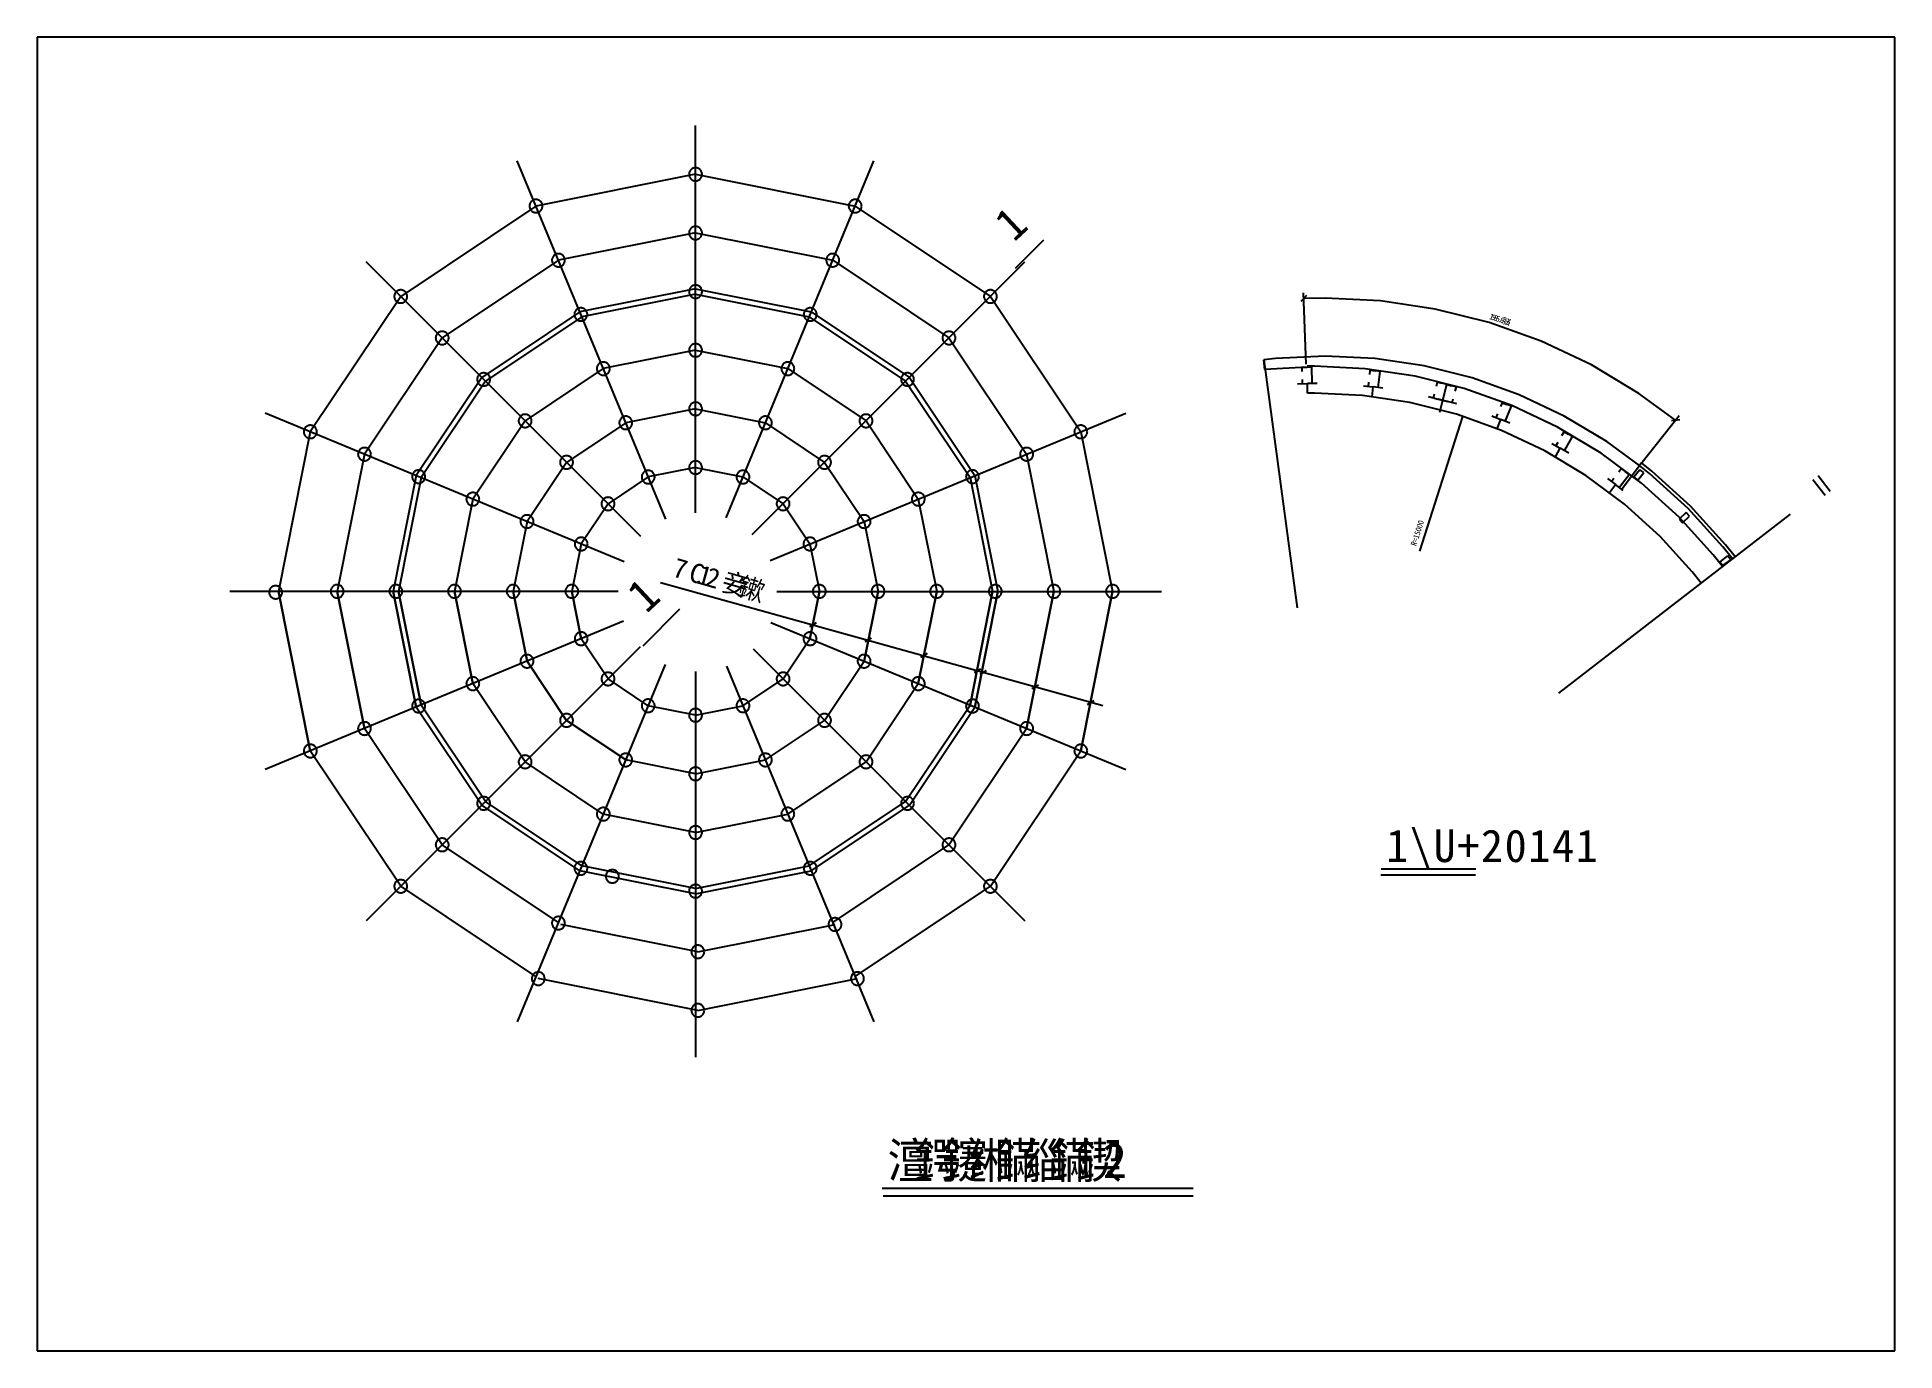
# Model space of a CAD drawing. Header units: metres. Extents: x 0 to 420, y 0 to 297.
import ezdxf

# ---------------------------------------------------------------- set-up
doc = ezdxf.new("R2010")
doc.units = ezdxf.units.M

msp = doc.modelspace()

# ---------------------------------------------------------------- texts
for s, height, rotation, p in [('1', 7.36, 43, (220.76, 250.43)), ('1', 1.33, 341.92, (328.15, 233.25)), ('9', 1.33, 341.92, (328.63, 233.09)), ('8', 1.33, 341.92, (329.1, 232.94)), ('5', 1.33, 341.92, (329.58, 232.78)), ('.', 1.33, 341.92, (330.06, 232.62)), ('6', 1.33, 341.92, (330.54, 232.47)), ('脳', 1.33, 341.92, (331.02, 232.31)), ('5', 1.33, 341.92, (331.98, 232)), ('5', 1.33, 72.32, (312.48, 184.22)), ('0', 1.33, 72.32, (312.73, 185.03)), ('0', 1.33, 72.32, (312.99, 185.83)), ('0', 1.33, 72.32, (313.24, 186.63)), ('R', 1.33, 72.32, (311.71, 181.81)), ('=', 1.33, 72.32, (311.96, 182.61)), ('1', 1.33, 72.32, (312.22, 183.42)), ('7', 4.42, 344, (143.34, 175.12)), ('C', 4.42, 344, (147.03, 174.06)), ('1', 4.42, 344, (148.88, 173.53)), ('2', 4.42, 344, (150.72, 173)), ('1', 7.36, 43, (137.68, 166.48)), ('妾', 4.42, 344, (154.42, 171.95)), ('鏉', 4.42, 344, (158.11, 170.89))]:
    msp.add_text(s, height=height, rotation=rotation).set_placement(p)
for s, height, p in [('1', 7.36, (304.93, 110.48)), ('\\', 7.36, (310.28, 110.48)), ('U', 7.36, (315.64, 110.48)), ('2', 7.36, (326.35, 110.48)), ('0', 7.36, (331.71, 110.48)), ('1', 7.36, (337.06, 110.48)), ('4', 7.36, (342.42, 110.48)), ('1', 7.36, (347.77, 110.48)), ('+', 7.36, (321, 110.48)), ('澶', 7.99, (192.24, 39.03)), ('鍔', 7.99, (198.32, 39.03)), ('鑳', 7.99, (204.4, 39.03)), ('缃', 7.99, (210.48, 39.03)), ('鏋', 7.99, (216.56, 39.03)), ('缁', 7.99, (222.64, 39.03)), ('鏋', 7.99, (228.72, 39.03)), ('鍥', 7.99, (234.8, 39.03)), ('2', 7.99, (240.88, 39.03))]:
    msp.add_text(s, height=height).set_placement(p)

# ---------------------------------------------------------------- linework, layer by layer
for p, q in [((419.92, 296.92), (0, 296.92)), ((0, 296.92), (0, 0)), ((419.92, 0), (419.92, 296.92)), ((148.83, 189.44), (148.83, 276.95)), ((148.83, 189.44), (148.83, 276.95)), ((142.09, 187.94), (108.54, 268.94)), ((142.09, 187.94), (108.54, 268.94)), ((142.09, 187.94), (108.54, 268.94)), ((142.09, 187.94), (108.54, 268.94)), ((155.71, 188.25), (189.13, 268.94)), ((155.71, 188.25), (189.13, 268.94)), ((148.83, 265.92), (112.76, 258.74)), ((148.83, 265.92), (112.76, 258.74)), ((148.83, 265.92), (184.9, 258.74)), ((112.76, 258.74), (82.18, 238.31)), ((112.76, 258.74), (82.18, 238.31)), ((184.9, 258.74), (215.48, 238.31)), ((148.83, 252.66), (117.83, 246.5)), ((148.83, 252.66), (117.83, 246.5)), ((148.83, 252.66), (179.83, 246.5)), ((221.15, 244.7), (227.59, 251.11)), ((136.44, 184.05), (74.38, 246.11)), ((136.44, 184.05), (74.38, 246.11)), ((117.83, 246.5), (91.55, 228.94)), ((117.83, 246.5), (91.55, 228.94)), ((161.66, 184.49), (223.28, 246.11)), ((179.83, 246.5), (206.11, 228.94)), ((148.83, 240.01), (122.68, 234.81)), ((148.83, 240.01), (122.68, 234.81)), ((148.83, 240.01), (174.99, 234.81)), ((82.18, 238.31), (61.75, 207.73)), ((82.18, 238.31), (61.75, 207.73)), ((148.83, 238.81), (123.14, 233.7)), ((148.83, 238.81), (123.14, 233.7)), ((148.83, 238.81), (174.53, 233.7)), ((215.48, 238.31), (235.92, 207.73)), ((286.91, 238.51), (285.64, 237.14)), ((286.84, 223.03), (286.22, 239.15)), ((122.68, 234.81), (100.5, 219.99)), ((122.68, 234.81), (100.5, 219.99)), ((123.14, 233.7), (101.35, 219.14)), ((123.14, 233.7), (101.35, 219.14)), ((174.53, 233.7), (196.31, 219.14)), ((174.99, 234.81), (197.16, 219.99)), ((91.55, 228.94), (73.99, 202.66)), ((91.55, 228.94), (73.99, 202.66)), ((206.11, 228.94), (223.67, 202.66)), ((148.83, 226.15), (127.98, 222.01)), ((148.83, 226.15), (127.98, 222.01)), ((148.83, 226.15), (169.69, 222.01)), ((277.48, 221.78), (277.26, 223.98)), ((277.26, 223.98), (284.83, 167.92)), ((100.5, 219.99), (85.69, 197.82)), ((100.5, 219.99), (85.69, 197.82)), ((101.35, 219.14), (86.8, 197.36)), ((101.35, 219.14), (86.8, 197.36)), ((127.98, 222.01), (110.3, 210.19)), ((127.98, 222.01), (110.3, 210.19)), ((169.69, 222.01), (187.37, 210.19)), ((196.31, 219.14), (210.87, 197.36)), ((197.16, 219.99), (211.98, 197.82)), ((284.91, 218.6), (287.12, 218.63)), ((285.96, 222.3), (287.07, 222.31)), ((285.98, 221.34), (285.96, 222.3)), ((286.02, 218.61), (286, 219.54)), ((288.17, 222.33), (287.07, 222.31)), ((289.33, 218.66), (287.12, 218.63)), ((287.15, 216.42), (287.12, 218.63)), ((288.23, 218.65), (288.17, 222.33)), ((300.92, 217.99), (301.03, 218.91)), ((301.24, 220.7), (301.35, 221.64)), ((301.35, 221.64), (302.45, 221.51)), ((303.55, 221.38), (302.45, 221.51)), ((303.11, 217.73), (303.55, 221.38)), ((316.29, 218.04), (316.52, 218.96)), ((316.52, 218.96), (317.59, 218.69)), ((318.66, 218.41), (317.59, 218.69)), ((317.73, 214.85), (318.66, 218.41)), ((317.75, 214.85), (318.66, 218.41)), ((318.66, 218.41), (319.73, 218.14)), ((299.82, 218.12), (302.02, 217.86)), ((301.76, 215.66), (302.02, 217.86)), ((304.21, 217.59), (302.02, 217.86)), ((314.54, 215.67), (316.68, 215.12)), ((315.61, 215.39), (315.84, 216.29)), ((316.66, 215.13), (318.8, 214.57)), ((318.82, 214.57), (316.68, 215.12)), ((317.04, 212.14), (317.75, 214.85)), ((317.04, 212.14), (317.73, 214.85)), ((320.94, 214.02), (318.8, 214.57)), ((320.8, 217.86), (319.73, 218.14)), ((319.87, 214.29), (320.1, 215.19)), ((320.56, 216.94), (320.8, 217.86)), ((330.85, 213.42), (331.2, 214.3)), ((331.2, 214.3), (332.23, 213.89)), ((132.68, 178.35), (51.56, 211.95)), ((132.68, 178.35), (51.56, 211.95)), ((110.3, 210.19), (98.49, 192.51)), ((110.3, 210.19), (98.49, 192.51)), ((148.83, 212.9), (133.05, 209.76)), ((148.83, 212.9), (133.05, 209.76)), ((148.83, 212.9), (164.61, 209.76)), ((165.73, 178.66), (246.11, 211.95)), ((187.37, 210.19), (199.18, 192.51)), ((312.56, 180.72), (322.29, 211.21)), ((328.8, 211.3), (330.85, 210.47)), ((329.83, 210.89), (330.17, 211.75)), ((330.02, 208.42), (330.85, 210.47)), ((332.9, 209.65), (330.85, 210.47)), ((331.87, 210.06), (333.25, 213.48)), ((333.25, 213.48), (332.23, 213.89)), ((362.5, 200.46), (371.17, 211.41)), ((369.42, 210.26), (371.28, 210.48)), ((61.75, 207.73), (54.57, 171.66)), ((61.75, 207.73), (54.57, 171.66)), ((133.05, 209.76), (119.67, 200.82)), ((133.05, 209.76), (119.67, 200.82)), ((164.61, 209.76), (177.99, 200.82)), ((235.92, 207.73), (243.09, 171.66)), ((344.67, 206.92), (345.14, 207.74)), ((345.14, 207.74), (346.1, 207.2)), ((345.25, 203.45), (347.06, 206.65)), ((347.06, 206.65), (346.1, 207.2)), ((73.99, 202.66), (67.83, 171.66)), ((73.99, 202.66), (67.83, 171.66)), ((223.67, 202.66), (229.84, 171.66)), ((342.36, 205.08), (344.28, 204)), ((343.2, 202.07), (344.28, 204)), ((343.32, 204.54), (343.78, 205.35)), ((346.21, 202.91), (344.28, 204)), ((85.69, 197.82), (80.48, 171.66)), ((85.69, 197.82), (80.48, 171.66)), ((119.67, 200.82), (110.73, 187.44)), ((119.67, 200.82), (110.73, 187.44)), ((138.12, 197.51), (129.05, 191.45)), ((138.12, 197.51), (129.05, 191.45)), ((148.83, 199.64), (138.12, 197.51)), ((148.83, 199.64), (138.12, 197.51)), ((148.83, 199.64), (159.54, 197.51)), ((159.54, 197.51), (168.62, 191.45)), ((177.99, 200.82), (186.93, 187.44)), ((211.98, 197.82), (217.18, 171.66)), ((357.51, 198.64), (358.09, 199.4)), ((357.63, 195.13), (359.85, 198.07)), ((358.09, 199.4), (358.97, 198.74)), ((358.26, 194.91), (362.21, 200.09)), ((359.85, 198.07), (358.97, 198.74)), ((362.31, 199.16), (360.92, 197.47)), ((360.92, 197.47), (361.82, 196.79)), ((361.82, 196.79), (363.21, 198.49)), ((362.67, 200.68), (362.22, 200.1)), ((363.21, 198.49), (362.31, 199.16)), ((405.32, 194.2), (402.56, 197.78)), ((86.8, 197.36), (81.68, 171.66)), ((86.8, 197.36), (81.68, 171.66)), ((210.87, 197.36), (215.98, 171.66)), ((354.98, 197.13), (356.74, 195.8)), ((355.41, 194.04), (356.74, 195.8)), ((355.86, 196.47), (356.42, 197.21)), ((358.51, 194.47), (356.74, 195.8)), ((404.16, 193.3), (401.4, 196.87)), ((98.49, 192.51), (94.34, 171.66)), ((98.49, 192.51), (94.34, 171.66)), ((129.05, 191.45), (122.98, 182.37)), ((129.05, 191.45), (122.98, 182.37)), ((168.62, 191.45), (174.69, 182.37)), ((199.18, 192.51), (203.33, 171.66)), ((344, 148.67), (396.34, 189.11)), ((372.72, 189.46), (371.14, 187.94)), ((373.53, 188.68), (372.72, 189.46)), ((110.73, 187.44), (107.59, 171.66)), ((110.73, 187.44), (107.59, 171.66)), ((186.93, 187.44), (190.07, 171.66)), ((371.14, 187.94), (371.95, 187.16)), ((371.95, 187.16), (373.53, 188.68)), ((122.98, 182.37), (120.85, 171.66)), ((122.98, 182.37), (120.85, 171.66)), ((174.69, 182.37), (176.82, 171.66)), ((382.1, 179.68), (380.36, 178.36)), ((380.36, 178.36), (381.07, 177.49)), ((381.07, 177.49), (382.82, 178.81)), ((382.82, 178.81), (382.1, 179.68)), ((140.91, 173.63), (240.91, 145.88)), ((131.32, 171.66), (43.54, 171.66)), ((61.75, 135.59), (54.57, 171.66)), ((54.57, 171.66), (61.75, 135.59)), ((61.75, 135.59), (54.57, 171.66)), ((73.99, 140.66), (67.83, 171.66)), ((67.83, 171.66), (73.99, 140.66)), ((73.99, 140.66), (67.83, 171.66)), ((85.69, 145.5), (80.48, 171.66)), ((80.48, 171.66), (85.69, 145.5)), ((85.69, 145.5), (80.48, 171.66)), ((86.8, 145.96), (81.68, 171.66)), ((81.68, 171.66), (86.8, 145.96)), ((86.8, 145.96), (81.68, 171.66)), ((98.49, 150.81), (94.34, 171.66)), ((94.34, 171.66), (98.49, 150.81)), ((98.49, 150.81), (94.34, 171.66)), ((110.73, 155.88), (107.59, 171.66)), ((107.59, 171.66), (110.73, 155.88)), ((110.73, 155.88), (107.59, 171.66)), ((122.98, 160.95), (120.85, 171.66)), ((120.85, 171.66), (122.98, 160.95)), ((122.98, 160.95), (120.85, 171.66)), ((167.22, 171.66), (254.12, 171.66)), ((174.69, 160.95), (176.82, 171.66)), ((176.82, 171.66), (174.69, 160.95)), ((186.93, 155.88), (190.07, 171.66)), ((190.07, 171.66), (186.93, 155.88)), ((199.18, 150.81), (203.33, 171.66)), ((203.33, 171.66), (199.18, 150.81)), ((210.87, 145.96), (215.98, 171.66)), ((215.98, 171.66), (210.87, 145.96)), ((211.98, 145.5), (217.18, 171.66)), ((217.18, 171.66), (211.98, 145.5)), ((223.67, 140.66), (229.84, 171.66)), ((229.84, 171.66), (223.67, 140.66)), ((235.92, 135.59), (243.09, 171.66)), ((243.09, 171.66), (235.92, 135.59)), ((132.57, 164.92), (51.56, 131.37)), ((132.57, 164.92), (51.56, 131.37)), ((136.95, 159.38), (145.28, 167.68)), ((165.85, 164.61), (246.11, 131.37)), ((176.1, 164.52), (174.6, 163.66)), ((129.05, 151.87), (122.98, 160.95)), ((129.05, 151.87), (122.98, 160.95)), ((168.62, 151.87), (174.69, 160.95)), ((188.56, 161.1), (187.07, 160.24)), ((136.28, 159.11), (74.38, 97.21)), ((136.28, 159.11), (74.38, 97.21)), ((119.67, 142.5), (110.73, 155.88)), ((119.67, 142.5), (110.73, 155.88)), ((161.83, 158.67), (223.28, 97.21)), ((177.99, 142.5), (186.93, 155.88)), ((201.16, 157.58), (199.67, 156.73)), ((141.97, 155.1), (108.54, 74.38)), ((141.97, 155.1), (108.54, 74.38)), ((141.97, 155.1), (108.54, 74.38)), ((141.97, 155.1), (108.54, 74.38)), ((138.12, 145.81), (129.05, 151.87)), ((138.12, 145.81), (129.05, 151.87)), ((148.83, 153.55), (148.83, 66.37)), ((148.83, 153.55), (148.83, 66.37)), ((155.82, 154.78), (189.13, 74.38)), ((155.82, 154.78), (189.13, 74.38)), ((159.54, 145.81), (168.62, 151.87)), ((213.27, 154.08), (211.78, 153.22)), ((214.54, 153.69), (213.05, 152.83)), ((110.3, 133.13), (98.49, 150.81)), ((110.3, 133.13), (98.49, 150.81)), ((187.37, 133.13), (199.18, 150.81)), ((226.36, 150.48), (224.87, 149.62)), ((100.5, 123.33), (85.69, 145.5)), ((100.5, 123.33), (85.69, 145.5)), ((101.35, 124.18), (86.8, 145.96)), ((101.35, 124.18), (86.8, 145.96)), ((148.83, 143.68), (138.12, 145.81)), ((148.83, 143.68), (138.12, 145.81)), ((148.83, 143.68), (159.54, 145.81)), ((196.31, 124.18), (210.87, 145.96)), ((197.16, 123.33), (211.98, 145.5)), ((238.86, 146.88), (237.37, 146.02)), ((91.55, 114.38), (73.99, 140.66)), ((91.55, 114.38), (73.99, 140.66)), ((133.05, 133.56), (119.67, 142.5)), ((133.05, 133.56), (119.67, 142.5)), ((164.61, 133.56), (177.99, 142.5)), ((206.11, 114.38), (223.67, 140.66)), ((82.18, 105.01), (61.75, 135.59)), ((82.18, 105.01), (61.75, 135.59)), ((215.48, 105.01), (235.92, 135.59)), ((127.98, 121.31), (110.3, 133.13)), ((127.98, 121.31), (110.3, 133.13)), ((148.83, 130.42), (133.05, 133.56)), ((148.83, 130.42), (133.05, 133.56)), ((148.83, 130.42), (164.61, 133.56)), ((169.69, 121.31), (187.37, 133.13)), ((122.68, 108.51), (100.5, 123.33)), ((122.68, 108.51), (100.5, 123.33)), ((123.14, 109.62), (101.35, 124.18)), ((123.14, 109.62), (101.35, 124.18)), ((174.53, 109.62), (196.31, 124.18)), ((174.99, 108.51), (197.16, 123.33)), ((148.83, 117.17), (127.98, 121.31)), ((148.83, 117.17), (127.98, 121.31)), ((148.83, 117.17), (169.69, 121.31)), ((117.83, 96.82), (91.55, 114.38)), ((117.83, 96.82), (91.55, 114.38)), ((179.83, 96.82), (206.11, 114.38)), ((148.83, 104.51), (123.14, 109.62)), ((148.83, 104.51), (123.14, 109.62)), ((148.83, 104.51), (174.53, 109.62)), ((112.76, 84.58), (82.18, 105.01)), ((112.76, 84.58), (82.18, 105.01)), ((148.83, 103.31), (122.68, 108.51)), ((148.83, 103.31), (122.68, 108.51)), ((148.83, 103.31), (174.99, 108.51)), ((184.9, 84.58), (215.48, 105.01)), ((303.7, 107.6), (325.15, 107.6)), ((303.77, 108.93), (325.22, 108.93)), ((149.35, 90.21), (118.35, 96.37)), ((149.35, 90.21), (118.35, 96.37)), ((149.35, 90.21), (180.35, 96.37)), ((149.35, 76.95), (113.28, 84.13)), ((149.35, 76.95), (113.28, 84.13)), ((149.35, 76.95), (185.42, 84.13)), ((191, 36.8), (261.32, 36.8)), ((191.2, 35.04), (261.32, 35.04)), ((0, 0), (419.92, 0))]:
    msp.add_line(p, q)
for points in [[(150.31, 265.92), (150.3, 266.06), (150.28, 266.21), (150.24, 266.35), (150.19, 266.48), (150.13, 266.61), (150.06, 266.74), (149.97, 266.85), (149.87, 266.96), (149.77, 267.06), (149.65, 267.14), (149.53, 267.22), (149.4, 267.28), (149.26, 267.33), (149.12, 267.36), (148.98, 267.38), (148.83, 267.39), (148.69, 267.38), (148.54, 267.36), (148.4, 267.33), (148.27, 267.28), (148.14, 267.22), (148.01, 267.14), (147.9, 267.06), (147.79, 266.96), (147.69, 266.85), (147.61, 266.74), (147.53, 266.61), (147.47, 266.48), (147.42, 266.35), (147.39, 266.21), (147.37, 266.06), (147.36, 265.92), (147.37, 265.77), (147.39, 265.63), (147.42, 265.49), (147.47, 265.36), (147.53, 265.22), (147.61, 265.1), (147.69, 264.98), (147.79, 264.88), (147.9, 264.78), (148.01, 264.69), (148.14, 264.62), (148.27, 264.56), (148.4, 264.51), (148.54, 264.47), (148.69, 264.45), (148.83, 264.45), (148.98, 264.45), (149.12, 264.47), (149.26, 264.51), (149.4, 264.56), (149.53, 264.62), (149.65, 264.69), (149.77, 264.78), (149.87, 264.88), (149.97, 264.98), (150.06, 265.1), (150.13, 265.22), (150.19, 265.36), (150.24, 265.49), (150.28, 265.63), (150.3, 265.77), (150.31, 265.92)], [(150.31, 265.92), (150.3, 266.06), (150.28, 266.21), (150.24, 266.35), (150.19, 266.48), (150.13, 266.61), (150.06, 266.74), (149.97, 266.85), (149.87, 266.96), (149.77, 267.06), (149.65, 267.14), (149.53, 267.22), (149.4, 267.28), (149.26, 267.33), (149.12, 267.36), (148.98, 267.38), (148.83, 267.39), (148.69, 267.38), (148.54, 267.36), (148.4, 267.33), (148.27, 267.28), (148.14, 267.22), (148.01, 267.14), (147.9, 267.06), (147.79, 266.96), (147.69, 266.85), (147.61, 266.74), (147.53, 266.61), (147.47, 266.48), (147.42, 266.35), (147.39, 266.21), (147.37, 266.06), (147.36, 265.92), (147.37, 265.77), (147.39, 265.63), (147.42, 265.49), (147.47, 265.36), (147.53, 265.22), (147.61, 265.1), (147.69, 264.98), (147.79, 264.88), (147.9, 264.78), (148.01, 264.69), (148.14, 264.62), (148.27, 264.56), (148.4, 264.51), (148.54, 264.47), (148.69, 264.45), (148.83, 264.45), (148.98, 264.45), (149.12, 264.47), (149.26, 264.51), (149.4, 264.56), (149.53, 264.62), (149.65, 264.69), (149.77, 264.78), (149.87, 264.88), (149.97, 264.98), (150.06, 265.1), (150.13, 265.22), (150.19, 265.36), (150.24, 265.49), (150.28, 265.63), (150.3, 265.77), (150.31, 265.92)], [(114.23, 258.74), (114.23, 258.89), (114.21, 259.03), (114.17, 259.17), (114.12, 259.31), (114.06, 259.44), (113.99, 259.56), (113.9, 259.68), (113.8, 259.79), (113.7, 259.88), (113.58, 259.97), (113.46, 260.04), (113.32, 260.1), (113.19, 260.15), (113.05, 260.19), (112.91, 260.21), (112.76, 260.22), (112.62, 260.21), (112.47, 260.19), (112.33, 260.15), (112.2, 260.1), (112.07, 260.04), (111.94, 259.97), (111.83, 259.88), (111.72, 259.79), (111.62, 259.68), (111.54, 259.56), (111.46, 259.44), (111.4, 259.31), (111.35, 259.17), (111.32, 259.03), (111.3, 258.89), (111.29, 258.74), (111.3, 258.6), (111.32, 258.46), (111.35, 258.32), (111.4, 258.18), (111.46, 258.05), (111.54, 257.93), (111.62, 257.81), (111.72, 257.7), (111.83, 257.61), (111.94, 257.52), (112.07, 257.44), (112.2, 257.38), (112.33, 257.33), (112.47, 257.3), (112.62, 257.28), (112.76, 257.27), (112.91, 257.28), (113.05, 257.3), (113.19, 257.33), (113.32, 257.38), (113.46, 257.44), (113.58, 257.52), (113.7, 257.61), (113.8, 257.7), (113.9, 257.81), (113.99, 257.93), (114.06, 258.05), (114.12, 258.18), (114.17, 258.32), (114.21, 258.46), (114.23, 258.6), (114.23, 258.74)], [(114.23, 258.74), (114.23, 258.89), (114.21, 259.03), (114.17, 259.17), (114.12, 259.31), (114.06, 259.44), (113.99, 259.56), (113.9, 259.68), (113.8, 259.79), (113.7, 259.88), (113.58, 259.97), (113.46, 260.04), (113.32, 260.1), (113.19, 260.15), (113.05, 260.19), (112.91, 260.21), (112.76, 260.22), (112.62, 260.21), (112.47, 260.19), (112.33, 260.15), (112.2, 260.1), (112.07, 260.04), (111.94, 259.97), (111.83, 259.88), (111.72, 259.79), (111.62, 259.68), (111.54, 259.56), (111.46, 259.44), (111.4, 259.31), (111.35, 259.17), (111.32, 259.03), (111.3, 258.89), (111.29, 258.74), (111.3, 258.6), (111.32, 258.46), (111.35, 258.32), (111.4, 258.18), (111.46, 258.05), (111.54, 257.93), (111.62, 257.81), (111.72, 257.7), (111.83, 257.61), (111.94, 257.52), (112.07, 257.44), (112.2, 257.38), (112.33, 257.33), (112.47, 257.3), (112.62, 257.28), (112.76, 257.27), (112.91, 257.28), (113.05, 257.3), (113.19, 257.33), (113.32, 257.38), (113.46, 257.44), (113.58, 257.52), (113.7, 257.61), (113.8, 257.7), (113.9, 257.81), (113.99, 257.93), (114.06, 258.05), (114.12, 258.18), (114.17, 258.32), (114.21, 258.46), (114.23, 258.6), (114.23, 258.74)], [(114.23, 258.74), (114.23, 258.89), (114.21, 259.03), (114.17, 259.17), (114.12, 259.31), (114.06, 259.44), (113.99, 259.56), (113.9, 259.68), (113.8, 259.79), (113.7, 259.88), (113.58, 259.97), (113.46, 260.04), (113.32, 260.1), (113.19, 260.15), (113.05, 260.19), (112.91, 260.21), (112.76, 260.22), (112.62, 260.21), (112.47, 260.19), (112.33, 260.15), (112.2, 260.1), (112.07, 260.04), (111.94, 259.97), (111.83, 259.88), (111.72, 259.79), (111.62, 259.68), (111.54, 259.56), (111.46, 259.44), (111.4, 259.31), (111.35, 259.17), (111.32, 259.03), (111.3, 258.89), (111.29, 258.74), (111.3, 258.6), (111.32, 258.46), (111.35, 258.32), (111.4, 258.18), (111.46, 258.05), (111.54, 257.93), (111.62, 257.81), (111.72, 257.7), (111.83, 257.61), (111.94, 257.52), (112.07, 257.44), (112.2, 257.38), (112.33, 257.33), (112.47, 257.3), (112.62, 257.28), (112.76, 257.27), (112.91, 257.28), (113.05, 257.3), (113.19, 257.33), (113.32, 257.38), (113.46, 257.44), (113.58, 257.52), (113.7, 257.61), (113.8, 257.7), (113.9, 257.81), (113.99, 257.93), (114.06, 258.05), (114.12, 258.18), (114.17, 258.32), (114.21, 258.46), (114.23, 258.6), (114.23, 258.74)], [(114.23, 258.74), (114.23, 258.89), (114.21, 259.03), (114.17, 259.17), (114.12, 259.31), (114.06, 259.44), (113.99, 259.56), (113.9, 259.68), (113.8, 259.79), (113.7, 259.88), (113.58, 259.97), (113.46, 260.04), (113.32, 260.1), (113.19, 260.15), (113.05, 260.19), (112.91, 260.21), (112.76, 260.22), (112.62, 260.21), (112.47, 260.19), (112.33, 260.15), (112.2, 260.1), (112.07, 260.04), (111.94, 259.97), (111.83, 259.88), (111.72, 259.79), (111.62, 259.68), (111.54, 259.56), (111.46, 259.44), (111.4, 259.31), (111.35, 259.17), (111.32, 259.03), (111.3, 258.89), (111.29, 258.74), (111.3, 258.6), (111.32, 258.46), (111.35, 258.32), (111.4, 258.18), (111.46, 258.05), (111.54, 257.93), (111.62, 257.81), (111.72, 257.7), (111.83, 257.61), (111.94, 257.52), (112.07, 257.44), (112.2, 257.38), (112.33, 257.33), (112.47, 257.3), (112.62, 257.28), (112.76, 257.27), (112.91, 257.28), (113.05, 257.3), (113.19, 257.33), (113.32, 257.38), (113.46, 257.44), (113.58, 257.52), (113.7, 257.61), (113.8, 257.7), (113.9, 257.81), (113.99, 257.93), (114.06, 258.05), (114.12, 258.18), (114.17, 258.32), (114.21, 258.46), (114.23, 258.6), (114.23, 258.74)], [(186.38, 258.74), (186.37, 258.89), (186.35, 259.03), (186.31, 259.17), (186.26, 259.31), (186.2, 259.44), (186.13, 259.56), (186.04, 259.68), (185.95, 259.79), (185.84, 259.88), (185.72, 259.97), (185.6, 260.04), (185.47, 260.1), (185.33, 260.15), (185.19, 260.19), (185.05, 260.21), (184.9, 260.22), (184.76, 260.21), (184.62, 260.19), (184.48, 260.15), (184.34, 260.1), (184.21, 260.04), (184.09, 259.97), (183.97, 259.88), (183.86, 259.79), (183.77, 259.68), (183.68, 259.56), (183.6, 259.44), (183.54, 259.31), (183.49, 259.17), (183.46, 259.03), (183.44, 258.89), (183.43, 258.74), (183.44, 258.6), (183.46, 258.46), (183.49, 258.32), (183.54, 258.18), (183.6, 258.05), (183.68, 257.93), (183.77, 257.81), (183.86, 257.7), (183.97, 257.61), (184.09, 257.52), (184.21, 257.44), (184.34, 257.38), (184.48, 257.33), (184.62, 257.3), (184.76, 257.28), (184.9, 257.27), (185.05, 257.28), (185.19, 257.3), (185.33, 257.33), (185.47, 257.38), (185.6, 257.44), (185.72, 257.52), (185.84, 257.61), (185.95, 257.7), (186.04, 257.81), (186.13, 257.93), (186.2, 258.05), (186.26, 258.18), (186.31, 258.32), (186.35, 258.46), (186.37, 258.6), (186.38, 258.74)], [(186.38, 258.74), (186.37, 258.89), (186.35, 259.03), (186.31, 259.17), (186.26, 259.31), (186.2, 259.44), (186.13, 259.56), (186.04, 259.68), (185.95, 259.79), (185.84, 259.88), (185.72, 259.97), (185.6, 260.04), (185.47, 260.1), (185.33, 260.15), (185.19, 260.19), (185.05, 260.21), (184.9, 260.22), (184.76, 260.21), (184.62, 260.19), (184.48, 260.15), (184.34, 260.1), (184.21, 260.04), (184.09, 259.97), (183.97, 259.88), (183.86, 259.79), (183.77, 259.68), (183.68, 259.56), (183.6, 259.44), (183.54, 259.31), (183.49, 259.17), (183.46, 259.03), (183.44, 258.89), (183.43, 258.74), (183.44, 258.6), (183.46, 258.46), (183.49, 258.32), (183.54, 258.18), (183.6, 258.05), (183.68, 257.93), (183.77, 257.81), (183.86, 257.7), (183.97, 257.61), (184.09, 257.52), (184.21, 257.44), (184.34, 257.38), (184.48, 257.33), (184.62, 257.3), (184.76, 257.28), (184.9, 257.27), (185.05, 257.28), (185.19, 257.3), (185.33, 257.33), (185.47, 257.38), (185.6, 257.44), (185.72, 257.52), (185.84, 257.61), (185.95, 257.7), (186.04, 257.81), (186.13, 257.93), (186.2, 258.05), (186.26, 258.18), (186.31, 258.32), (186.35, 258.46), (186.37, 258.6), (186.38, 258.74)], [(150.31, 252.66), (150.3, 252.81), (150.28, 252.95), (150.24, 253.09), (150.19, 253.23), (150.13, 253.36), (150.06, 253.48), (149.97, 253.6), (149.87, 253.71), (149.77, 253.8), (149.65, 253.89), (149.53, 253.96), (149.4, 254.02), (149.26, 254.07), (149.12, 254.11), (148.98, 254.13), (148.83, 254.14), (148.69, 254.13), (148.54, 254.11), (148.4, 254.07), (148.27, 254.02), (148.14, 253.96), (148.01, 253.89), (147.9, 253.8), (147.79, 253.71), (147.69, 253.6), (147.61, 253.48), (147.53, 253.36), (147.47, 253.23), (147.42, 253.09), (147.39, 252.95), (147.37, 252.81), (147.36, 252.66), (147.37, 252.52), (147.39, 252.38), (147.42, 252.24), (147.47, 252.1), (147.53, 251.97), (147.61, 251.85), (147.69, 251.73), (147.79, 251.62), (147.9, 251.53), (148.01, 251.44), (148.14, 251.36), (148.27, 251.3), (148.4, 251.25), (148.54, 251.22), (148.69, 251.2), (148.83, 251.19), (148.98, 251.2), (149.12, 251.22), (149.26, 251.25), (149.4, 251.3), (149.53, 251.36), (149.65, 251.44), (149.77, 251.53), (149.87, 251.62), (149.97, 251.73), (150.06, 251.85), (150.13, 251.97), (150.19, 252.1), (150.24, 252.24), (150.28, 252.38), (150.3, 252.52), (150.31, 252.66)], [(150.31, 252.66), (150.3, 252.81), (150.28, 252.95), (150.24, 253.09), (150.19, 253.23), (150.13, 253.36), (150.06, 253.48), (149.97, 253.6), (149.87, 253.71), (149.77, 253.8), (149.65, 253.89), (149.53, 253.96), (149.4, 254.02), (149.26, 254.07), (149.12, 254.11), (148.98, 254.13), (148.83, 254.14), (148.69, 254.13), (148.54, 254.11), (148.4, 254.07), (148.27, 254.02), (148.14, 253.96), (148.01, 253.89), (147.9, 253.8), (147.79, 253.71), (147.69, 253.6), (147.61, 253.48), (147.53, 253.36), (147.47, 253.23), (147.42, 253.09), (147.39, 252.95), (147.37, 252.81), (147.36, 252.66), (147.37, 252.52), (147.39, 252.38), (147.42, 252.24), (147.47, 252.1), (147.53, 251.97), (147.61, 251.85), (147.69, 251.73), (147.79, 251.62), (147.9, 251.53), (148.01, 251.44), (148.14, 251.36), (148.27, 251.3), (148.4, 251.25), (148.54, 251.22), (148.69, 251.2), (148.83, 251.19), (148.98, 251.2), (149.12, 251.22), (149.26, 251.25), (149.4, 251.3), (149.53, 251.36), (149.65, 251.44), (149.77, 251.53), (149.87, 251.62), (149.97, 251.73), (150.06, 251.85), (150.13, 251.97), (150.19, 252.1), (150.24, 252.24), (150.28, 252.38), (150.3, 252.52), (150.31, 252.66)], [(119.31, 246.5), (119.3, 246.64), (119.28, 246.78), (119.24, 246.93), (119.19, 247.06), (119.13, 247.19), (119.06, 247.32), (118.97, 247.43), (118.87, 247.54), (118.77, 247.64), (118.65, 247.72), (118.53, 247.8), (118.4, 247.86), (118.26, 247.91), (118.12, 247.94), (117.98, 247.96), (117.83, 247.97), (117.69, 247.96), (117.55, 247.94), (117.41, 247.91), (117.27, 247.86), (117.14, 247.8), (117.02, 247.72), (116.9, 247.64), (116.79, 247.54), (116.69, 247.43), (116.61, 247.32), (116.53, 247.19), (116.47, 247.06), (116.42, 246.93), (116.39, 246.78), (116.37, 246.64), (116.36, 246.5), (116.37, 246.35), (116.39, 246.21), (116.42, 246.07), (116.47, 245.93), (116.53, 245.8), (116.61, 245.68), (116.69, 245.56), (116.79, 245.46), (116.9, 245.36), (117.02, 245.27), (117.14, 245.2), (117.27, 245.14), (117.41, 245.09), (117.55, 245.05), (117.69, 245.03), (117.83, 245.02), (117.98, 245.03), (118.12, 245.05), (118.26, 245.09), (118.4, 245.14), (118.53, 245.2), (118.65, 245.27), (118.77, 245.36), (118.87, 245.46), (118.97, 245.56), (119.06, 245.68), (119.13, 245.8), (119.19, 245.93), (119.24, 246.07), (119.28, 246.21), (119.3, 246.35), (119.31, 246.5)], [(119.31, 246.5), (119.3, 246.64), (119.28, 246.78), (119.24, 246.93), (119.19, 247.06), (119.13, 247.19), (119.06, 247.32), (118.97, 247.43), (118.87, 247.54), (118.77, 247.64), (118.65, 247.72), (118.53, 247.8), (118.4, 247.86), (118.26, 247.91), (118.12, 247.94), (117.98, 247.96), (117.83, 247.97), (117.69, 247.96), (117.55, 247.94), (117.41, 247.91), (117.27, 247.86), (117.14, 247.8), (117.02, 247.72), (116.9, 247.64), (116.79, 247.54), (116.69, 247.43), (116.61, 247.32), (116.53, 247.19), (116.47, 247.06), (116.42, 246.93), (116.39, 246.78), (116.37, 246.64), (116.36, 246.5), (116.37, 246.35), (116.39, 246.21), (116.42, 246.07), (116.47, 245.93), (116.53, 245.8), (116.61, 245.68), (116.69, 245.56), (116.79, 245.46), (116.9, 245.36), (117.02, 245.27), (117.14, 245.2), (117.27, 245.14), (117.41, 245.09), (117.55, 245.05), (117.69, 245.03), (117.83, 245.02), (117.98, 245.03), (118.12, 245.05), (118.26, 245.09), (118.4, 245.14), (118.53, 245.2), (118.65, 245.27), (118.77, 245.36), (118.87, 245.46), (118.97, 245.56), (119.06, 245.68), (119.13, 245.8), (119.19, 245.93), (119.24, 246.07), (119.28, 246.21), (119.3, 246.35), (119.31, 246.5)], [(119.31, 246.5), (119.3, 246.64), (119.28, 246.78), (119.24, 246.93), (119.19, 247.06), (119.13, 247.19), (119.06, 247.32), (118.97, 247.43), (118.87, 247.54), (118.77, 247.64), (118.65, 247.72), (118.53, 247.8), (118.4, 247.86), (118.26, 247.91), (118.12, 247.94), (117.98, 247.96), (117.83, 247.97), (117.69, 247.96), (117.55, 247.94), (117.41, 247.91), (117.27, 247.86), (117.14, 247.8), (117.02, 247.72), (116.9, 247.64), (116.79, 247.54), (116.69, 247.43), (116.61, 247.32), (116.53, 247.19), (116.47, 247.06), (116.42, 246.93), (116.39, 246.78), (116.37, 246.64), (116.36, 246.5), (116.37, 246.35), (116.39, 246.21), (116.42, 246.07), (116.47, 245.93), (116.53, 245.8), (116.61, 245.68), (116.69, 245.56), (116.79, 245.46), (116.9, 245.36), (117.02, 245.27), (117.14, 245.2), (117.27, 245.14), (117.41, 245.09), (117.55, 245.05), (117.69, 245.03), (117.83, 245.02), (117.98, 245.03), (118.12, 245.05), (118.26, 245.09), (118.4, 245.14), (118.53, 245.2), (118.65, 245.27), (118.77, 245.36), (118.87, 245.46), (118.97, 245.56), (119.06, 245.68), (119.13, 245.8), (119.19, 245.93), (119.24, 246.07), (119.28, 246.21), (119.3, 246.35), (119.31, 246.5)], [(119.31, 246.5), (119.3, 246.64), (119.28, 246.78), (119.24, 246.93), (119.19, 247.06), (119.13, 247.19), (119.06, 247.32), (118.97, 247.43), (118.87, 247.54), (118.77, 247.64), (118.65, 247.72), (118.53, 247.8), (118.4, 247.86), (118.26, 247.91), (118.12, 247.94), (117.98, 247.96), (117.83, 247.97), (117.69, 247.96), (117.55, 247.94), (117.41, 247.91), (117.27, 247.86), (117.14, 247.8), (117.02, 247.72), (116.9, 247.64), (116.79, 247.54), (116.69, 247.43), (116.61, 247.32), (116.53, 247.19), (116.47, 247.06), (116.42, 246.93), (116.39, 246.78), (116.37, 246.64), (116.36, 246.5), (116.37, 246.35), (116.39, 246.21), (116.42, 246.07), (116.47, 245.93), (116.53, 245.8), (116.61, 245.68), (116.69, 245.56), (116.79, 245.46), (116.9, 245.36), (117.02, 245.27), (117.14, 245.2), (117.27, 245.14), (117.41, 245.09), (117.55, 245.05), (117.69, 245.03), (117.83, 245.02), (117.98, 245.03), (118.12, 245.05), (118.26, 245.09), (118.4, 245.14), (118.53, 245.2), (118.65, 245.27), (118.77, 245.36), (118.87, 245.46), (118.97, 245.56), (119.06, 245.68), (119.13, 245.8), (119.19, 245.93), (119.24, 246.07), (119.28, 246.21), (119.3, 246.35), (119.31, 246.5)], [(181.3, 246.5), (181.3, 246.64), (181.28, 246.78), (181.24, 246.93), (181.19, 247.06), (181.13, 247.19), (181.06, 247.32), (180.97, 247.43), (180.87, 247.54), (180.77, 247.64), (180.65, 247.72), (180.53, 247.8), (180.39, 247.86), (180.26, 247.91), (180.12, 247.94), (179.98, 247.96), (179.83, 247.97), (179.69, 247.96), (179.54, 247.94), (179.4, 247.91), (179.27, 247.86), (179.14, 247.8), (179.01, 247.72), (178.9, 247.64), (178.79, 247.54), (178.69, 247.43), (178.61, 247.32), (178.53, 247.19), (178.47, 247.06), (178.42, 246.93), (178.39, 246.78), (178.37, 246.64), (178.36, 246.5), (178.37, 246.35), (178.39, 246.21), (178.42, 246.07), (178.47, 245.93), (178.53, 245.8), (178.61, 245.68), (178.69, 245.56), (178.79, 245.46), (178.9, 245.36), (179.01, 245.27), (179.14, 245.2), (179.27, 245.14), (179.4, 245.09), (179.54, 245.05), (179.69, 245.03), (179.83, 245.02), (179.98, 245.03), (180.12, 245.05), (180.26, 245.09), (180.39, 245.14), (180.53, 245.2), (180.65, 245.27), (180.77, 245.36), (180.87, 245.46), (180.97, 245.56), (181.06, 245.68), (181.13, 245.8), (181.19, 245.93), (181.24, 246.07), (181.28, 246.21), (181.3, 246.35), (181.3, 246.5)], [(181.3, 246.5), (181.3, 246.64), (181.28, 246.78), (181.24, 246.93), (181.19, 247.06), (181.13, 247.19), (181.06, 247.32), (180.97, 247.43), (180.87, 247.54), (180.77, 247.64), (180.65, 247.72), (180.53, 247.8), (180.39, 247.86), (180.26, 247.91), (180.12, 247.94), (179.98, 247.96), (179.83, 247.97), (179.69, 247.96), (179.54, 247.94), (179.4, 247.91), (179.27, 247.86), (179.14, 247.8), (179.01, 247.72), (178.9, 247.64), (178.79, 247.54), (178.69, 247.43), (178.61, 247.32), (178.53, 247.19), (178.47, 247.06), (178.42, 246.93), (178.39, 246.78), (178.37, 246.64), (178.36, 246.5), (178.37, 246.35), (178.39, 246.21), (178.42, 246.07), (178.47, 245.93), (178.53, 245.8), (178.61, 245.68), (178.69, 245.56), (178.79, 245.46), (178.9, 245.36), (179.01, 245.27), (179.14, 245.2), (179.27, 245.14), (179.4, 245.09), (179.54, 245.05), (179.69, 245.03), (179.83, 245.02), (179.98, 245.03), (180.12, 245.05), (180.26, 245.09), (180.39, 245.14), (180.53, 245.2), (180.65, 245.27), (180.77, 245.36), (180.87, 245.46), (180.97, 245.56), (181.06, 245.68), (181.13, 245.8), (181.19, 245.93), (181.24, 246.07), (181.28, 246.21), (181.3, 246.35), (181.3, 246.5)], [(83.65, 238.31), (83.65, 238.46), (83.63, 238.6), (83.59, 238.74), (83.54, 238.87), (83.48, 239.01), (83.41, 239.13), (83.32, 239.25), (83.22, 239.35), (83.12, 239.45), (83, 239.54), (82.88, 239.61), (82.74, 239.67), (82.61, 239.72), (82.47, 239.76), (82.33, 239.78), (82.18, 239.78), (82.04, 239.78), (81.89, 239.76), (81.75, 239.72), (81.62, 239.67), (81.49, 239.61), (81.36, 239.54), (81.25, 239.45), (81.14, 239.35), (81.04, 239.25), (80.96, 239.13), (80.88, 239.01), (80.82, 238.87), (80.77, 238.74), (80.74, 238.6), (80.72, 238.46), (80.71, 238.31), (80.72, 238.17), (80.74, 238.02), (80.77, 237.88), (80.82, 237.75), (80.88, 237.62), (80.96, 237.49), (81.04, 237.38), (81.14, 237.27), (81.25, 237.17), (81.36, 237.09), (81.49, 237.01), (81.62, 236.95), (81.75, 236.9), (81.89, 236.87), (82.04, 236.85), (82.18, 236.84), (82.33, 236.85), (82.47, 236.87), (82.61, 236.9), (82.74, 236.95), (82.88, 237.01), (83, 237.09), (83.12, 237.17), (83.22, 237.27), (83.32, 237.38), (83.41, 237.49), (83.48, 237.62), (83.54, 237.75), (83.59, 237.88), (83.63, 238.02), (83.65, 238.17), (83.65, 238.31)], [(83.65, 238.31), (83.65, 238.46), (83.63, 238.6), (83.59, 238.74), (83.54, 238.87), (83.48, 239.01), (83.41, 239.13), (83.32, 239.25), (83.22, 239.35), (83.12, 239.45), (83, 239.54), (82.88, 239.61), (82.74, 239.67), (82.61, 239.72), (82.47, 239.76), (82.33, 239.78), (82.18, 239.78), (82.04, 239.78), (81.89, 239.76), (81.75, 239.72), (81.62, 239.67), (81.49, 239.61), (81.36, 239.54), (81.25, 239.45), (81.14, 239.35), (81.04, 239.25), (80.96, 239.13), (80.88, 239.01), (80.82, 238.87), (80.77, 238.74), (80.74, 238.6), (80.72, 238.46), (80.71, 238.31), (80.72, 238.17), (80.74, 238.02), (80.77, 237.88), (80.82, 237.75), (80.88, 237.62), (80.96, 237.49), (81.04, 237.38), (81.14, 237.27), (81.25, 237.17), (81.36, 237.09), (81.49, 237.01), (81.62, 236.95), (81.75, 236.9), (81.89, 236.87), (82.04, 236.85), (82.18, 236.84), (82.33, 236.85), (82.47, 236.87), (82.61, 236.9), (82.74, 236.95), (82.88, 237.01), (83, 237.09), (83.12, 237.17), (83.22, 237.27), (83.32, 237.38), (83.41, 237.49), (83.48, 237.62), (83.54, 237.75), (83.59, 237.88), (83.63, 238.02), (83.65, 238.17), (83.65, 238.31)], [(150.31, 239.41), (150.3, 239.55), (150.28, 239.7), (150.24, 239.84), (150.19, 239.97), (150.13, 240.1), (150.06, 240.23), (149.97, 240.34), (149.87, 240.45), (149.77, 240.55), (149.65, 240.63), (149.53, 240.71), (149.4, 240.77), (149.26, 240.82), (149.12, 240.85), (148.98, 240.87), (148.83, 240.88), (148.69, 240.87), (148.54, 240.85), (148.4, 240.82), (148.27, 240.77), (148.14, 240.71), (148.01, 240.63), (147.9, 240.55), (147.79, 240.45), (147.69, 240.34), (147.61, 240.23), (147.53, 240.1), (147.47, 239.97), (147.42, 239.84), (147.39, 239.7), (147.37, 239.55), (147.36, 239.41), (147.37, 239.26), (147.39, 239.12), (147.42, 238.98), (147.47, 238.84), (147.53, 238.71), (147.61, 238.59), (147.69, 238.47), (147.79, 238.37), (147.9, 238.27), (148.01, 238.18), (148.14, 238.11), (148.27, 238.05), (148.4, 238), (148.54, 237.96), (148.69, 237.94), (148.83, 237.94), (148.98, 237.94), (149.12, 237.96), (149.26, 238), (149.4, 238.05), (149.53, 238.11), (149.65, 238.18), (149.77, 238.27), (149.87, 238.37), (149.97, 238.47), (150.06, 238.59), (150.13, 238.71), (150.19, 238.84), (150.24, 238.98), (150.28, 239.12), (150.3, 239.26), (150.31, 239.41)], [(150.31, 239.41), (150.3, 239.55), (150.28, 239.7), (150.24, 239.84), (150.19, 239.97), (150.13, 240.1), (150.06, 240.23), (149.97, 240.34), (149.87, 240.45), (149.77, 240.55), (149.65, 240.63), (149.53, 240.71), (149.4, 240.77), (149.26, 240.82), (149.12, 240.85), (148.98, 240.87), (148.83, 240.88), (148.69, 240.87), (148.54, 240.85), (148.4, 240.82), (148.27, 240.77), (148.14, 240.71), (148.01, 240.63), (147.9, 240.55), (147.79, 240.45), (147.69, 240.34), (147.61, 240.23), (147.53, 240.1), (147.47, 239.97), (147.42, 239.84), (147.39, 239.7), (147.37, 239.55), (147.36, 239.41), (147.37, 239.26), (147.39, 239.12), (147.42, 238.98), (147.47, 238.84), (147.53, 238.71), (147.61, 238.59), (147.69, 238.47), (147.79, 238.37), (147.9, 238.27), (148.01, 238.18), (148.14, 238.11), (148.27, 238.05), (148.4, 238), (148.54, 237.96), (148.69, 237.94), (148.83, 237.94), (148.98, 237.94), (149.12, 237.96), (149.26, 238), (149.4, 238.05), (149.53, 238.11), (149.65, 238.18), (149.77, 238.27), (149.87, 238.37), (149.97, 238.47), (150.06, 238.59), (150.13, 238.71), (150.19, 238.84), (150.24, 238.98), (150.28, 239.12), (150.3, 239.26), (150.31, 239.41)], [(216.96, 238.31), (216.95, 238.46), (216.93, 238.6), (216.89, 238.74), (216.84, 238.87), (216.78, 239.01), (216.71, 239.13), (216.62, 239.25), (216.53, 239.35), (216.42, 239.45), (216.3, 239.54), (216.18, 239.61), (216.05, 239.67), (215.91, 239.72), (215.77, 239.76), (215.63, 239.78), (215.48, 239.78), (215.34, 239.78), (215.2, 239.76), (215.06, 239.72), (214.92, 239.67), (214.79, 239.61), (214.67, 239.54), (214.55, 239.45), (214.44, 239.35), (214.35, 239.25), (214.26, 239.13), (214.18, 239.01), (214.12, 238.87), (214.07, 238.74), (214.04, 238.6), (214.02, 238.46), (214.01, 238.31), (214.02, 238.17), (214.04, 238.02), (214.07, 237.88), (214.12, 237.75), (214.18, 237.62), (214.26, 237.49), (214.35, 237.38), (214.44, 237.27), (214.55, 237.17), (214.67, 237.09), (214.79, 237.01), (214.92, 236.95), (215.06, 236.9), (215.2, 236.87), (215.34, 236.85), (215.48, 236.84), (215.63, 236.85), (215.77, 236.87), (215.91, 236.9), (216.05, 236.95), (216.18, 237.01), (216.3, 237.09), (216.42, 237.17), (216.53, 237.27), (216.62, 237.38), (216.71, 237.49), (216.78, 237.62), (216.84, 237.75), (216.89, 237.88), (216.93, 238.02), (216.95, 238.17), (216.96, 238.31)], [(124.38, 234.25), (124.37, 234.4), (124.35, 234.54), (124.32, 234.68), (124.27, 234.81), (124.2, 234.95), (124.13, 235.07), (124.04, 235.19), (123.95, 235.29), (123.84, 235.39), (123.72, 235.48), (123.6, 235.55), (123.47, 235.61), (123.33, 235.66), (123.19, 235.7), (123.05, 235.72), (122.91, 235.72), (122.76, 235.72), (122.62, 235.7), (122.48, 235.66), (122.34, 235.61), (122.21, 235.55), (122.09, 235.48), (121.97, 235.39), (121.86, 235.29), (121.77, 235.19), (121.68, 235.07), (121.61, 234.95), (121.55, 234.81), (121.5, 234.68), (121.46, 234.54), (121.44, 234.4), (121.43, 234.25), (121.44, 234.11), (121.46, 233.96), (121.5, 233.82), (121.55, 233.69), (121.61, 233.56), (121.68, 233.43), (121.77, 233.32), (121.86, 233.21), (121.97, 233.11), (122.09, 233.03), (122.21, 232.95), (122.34, 232.89), (122.48, 232.84), (122.62, 232.81), (122.76, 232.79), (122.91, 232.78), (123.05, 232.79), (123.19, 232.81), (123.33, 232.84), (123.47, 232.89), (123.6, 232.95), (123.72, 233.03), (123.84, 233.11), (123.95, 233.21), (124.04, 233.32), (124.13, 233.43), (124.2, 233.56), (124.27, 233.69), (124.32, 233.82), (124.35, 233.96), (124.37, 234.11), (124.38, 234.25)], [(124.38, 234.25), (124.37, 234.4), (124.35, 234.54), (124.32, 234.68), (124.27, 234.81), (124.2, 234.95), (124.13, 235.07), (124.04, 235.19), (123.95, 235.29), (123.84, 235.39), (123.72, 235.48), (123.6, 235.55), (123.47, 235.61), (123.33, 235.66), (123.19, 235.7), (123.05, 235.72), (122.91, 235.72), (122.76, 235.72), (122.62, 235.7), (122.48, 235.66), (122.34, 235.61), (122.21, 235.55), (122.09, 235.48), (121.97, 235.39), (121.86, 235.29), (121.77, 235.19), (121.68, 235.07), (121.61, 234.95), (121.55, 234.81), (121.5, 234.68), (121.46, 234.54), (121.44, 234.4), (121.43, 234.25), (121.44, 234.11), (121.46, 233.96), (121.5, 233.82), (121.55, 233.69), (121.61, 233.56), (121.68, 233.43), (121.77, 233.32), (121.86, 233.21), (121.97, 233.11), (122.09, 233.03), (122.21, 232.95), (122.34, 232.89), (122.48, 232.84), (122.62, 232.81), (122.76, 232.79), (122.91, 232.78), (123.05, 232.79), (123.19, 232.81), (123.33, 232.84), (123.47, 232.89), (123.6, 232.95), (123.72, 233.03), (123.84, 233.11), (123.95, 233.21), (124.04, 233.32), (124.13, 233.43), (124.2, 233.56), (124.27, 233.69), (124.32, 233.82), (124.35, 233.96), (124.37, 234.11), (124.38, 234.25)], [(124.38, 234.25), (124.37, 234.4), (124.35, 234.54), (124.32, 234.68), (124.27, 234.81), (124.2, 234.95), (124.13, 235.07), (124.04, 235.19), (123.95, 235.29), (123.84, 235.39), (123.72, 235.48), (123.6, 235.55), (123.47, 235.61), (123.33, 235.66), (123.19, 235.7), (123.05, 235.72), (122.91, 235.72), (122.76, 235.72), (122.62, 235.7), (122.48, 235.66), (122.34, 235.61), (122.21, 235.55), (122.09, 235.48), (121.97, 235.39), (121.86, 235.29), (121.77, 235.19), (121.68, 235.07), (121.61, 234.95), (121.55, 234.81), (121.5, 234.68), (121.46, 234.54), (121.44, 234.4), (121.43, 234.25), (121.44, 234.11), (121.46, 233.96), (121.5, 233.82), (121.55, 233.69), (121.61, 233.56), (121.68, 233.43), (121.77, 233.32), (121.86, 233.21), (121.97, 233.11), (122.09, 233.03), (122.21, 232.95), (122.34, 232.89), (122.48, 232.84), (122.62, 232.81), (122.76, 232.79), (122.91, 232.78), (123.05, 232.79), (123.19, 232.81), (123.33, 232.84), (123.47, 232.89), (123.6, 232.95), (123.72, 233.03), (123.84, 233.11), (123.95, 233.21), (124.04, 233.32), (124.13, 233.43), (124.2, 233.56), (124.27, 233.69), (124.32, 233.82), (124.35, 233.96), (124.37, 234.11), (124.38, 234.25)], [(124.38, 234.25), (124.37, 234.4), (124.35, 234.54), (124.32, 234.68), (124.27, 234.81), (124.2, 234.95), (124.13, 235.07), (124.04, 235.19), (123.95, 235.29), (123.84, 235.39), (123.72, 235.48), (123.6, 235.55), (123.47, 235.61), (123.33, 235.66), (123.19, 235.7), (123.05, 235.72), (122.91, 235.72), (122.76, 235.72), (122.62, 235.7), (122.48, 235.66), (122.34, 235.61), (122.21, 235.55), (122.09, 235.48), (121.97, 235.39), (121.86, 235.29), (121.77, 235.19), (121.68, 235.07), (121.61, 234.95), (121.55, 234.81), (121.5, 234.68), (121.46, 234.54), (121.44, 234.4), (121.43, 234.25), (121.44, 234.11), (121.46, 233.96), (121.5, 233.82), (121.55, 233.69), (121.61, 233.56), (121.68, 233.43), (121.77, 233.32), (121.86, 233.21), (121.97, 233.11), (122.09, 233.03), (122.21, 232.95), (122.34, 232.89), (122.48, 232.84), (122.62, 232.81), (122.76, 232.79), (122.91, 232.78), (123.05, 232.79), (123.19, 232.81), (123.33, 232.84), (123.47, 232.89), (123.6, 232.95), (123.72, 233.03), (123.84, 233.11), (123.95, 233.21), (124.04, 233.32), (124.13, 233.43), (124.2, 233.56), (124.27, 233.69), (124.32, 233.82), (124.35, 233.96), (124.37, 234.11), (124.38, 234.25)], [(176.23, 234.25), (176.22, 234.4), (176.2, 234.54), (176.17, 234.68), (176.12, 234.81), (176.06, 234.95), (175.98, 235.07), (175.9, 235.19), (175.8, 235.29), (175.69, 235.39), (175.58, 235.48), (175.45, 235.55), (175.32, 235.61), (175.19, 235.66), (175.05, 235.7), (174.9, 235.72), (174.76, 235.72), (174.61, 235.72), (174.47, 235.7), (174.33, 235.66), (174.19, 235.61), (174.06, 235.55), (173.94, 235.48), (173.82, 235.39), (173.72, 235.29), (173.62, 235.19), (173.53, 235.07), (173.46, 234.95), (173.4, 234.81), (173.35, 234.68), (173.31, 234.54), (173.29, 234.4), (173.29, 234.25), (173.29, 234.11), (173.31, 233.96), (173.35, 233.82), (173.4, 233.69), (173.46, 233.56), (173.53, 233.43), (173.62, 233.32), (173.72, 233.21), (173.82, 233.11), (173.94, 233.03), (174.06, 232.95), (174.19, 232.89), (174.33, 232.84), (174.47, 232.81), (174.61, 232.79), (174.76, 232.78), (174.9, 232.79), (175.05, 232.81), (175.19, 232.84), (175.32, 232.89), (175.45, 232.95), (175.58, 233.03), (175.69, 233.11), (175.8, 233.21), (175.9, 233.32), (175.98, 233.43), (176.06, 233.56), (176.12, 233.69), (176.17, 233.82), (176.2, 233.96), (176.22, 234.11), (176.23, 234.25)], [(176.23, 234.25), (176.22, 234.4), (176.2, 234.54), (176.17, 234.68), (176.12, 234.81), (176.06, 234.95), (175.98, 235.07), (175.9, 235.19), (175.8, 235.29), (175.69, 235.39), (175.58, 235.48), (175.45, 235.55), (175.32, 235.61), (175.19, 235.66), (175.05, 235.7), (174.9, 235.72), (174.76, 235.72), (174.61, 235.72), (174.47, 235.7), (174.33, 235.66), (174.19, 235.61), (174.06, 235.55), (173.94, 235.48), (173.82, 235.39), (173.72, 235.29), (173.62, 235.19), (173.53, 235.07), (173.46, 234.95), (173.4, 234.81), (173.35, 234.68), (173.31, 234.54), (173.29, 234.4), (173.29, 234.25), (173.29, 234.11), (173.31, 233.96), (173.35, 233.82), (173.4, 233.69), (173.46, 233.56), (173.53, 233.43), (173.62, 233.32), (173.72, 233.21), (173.82, 233.11), (173.94, 233.03), (174.06, 232.95), (174.19, 232.89), (174.33, 232.84), (174.47, 232.81), (174.61, 232.79), (174.76, 232.78), (174.9, 232.79), (175.05, 232.81), (175.19, 232.84), (175.32, 232.89), (175.45, 232.95), (175.58, 233.03), (175.69, 233.11), (175.8, 233.21), (175.9, 233.32), (175.98, 233.43), (176.06, 233.56), (176.12, 233.69), (176.17, 233.82), (176.2, 233.96), (176.22, 234.11), (176.23, 234.25)], [(370.35, 210.37), (362.06, 216.41), (351.32, 222.85), (339.99, 228.2), (328.2, 232.42), (316.04, 235.47), (303.65, 237.3), (291.14, 237.92), (286.27, 237.83)], [(93.03, 228.94), (93.02, 229.08), (93, 229.23), (92.96, 229.37), (92.91, 229.5), (92.85, 229.63), (92.78, 229.76), (92.69, 229.87), (92.6, 229.98), (92.49, 230.08), (92.37, 230.16), (92.25, 230.24), (92.12, 230.3), (91.98, 230.35), (91.84, 230.38), (91.7, 230.4), (91.55, 230.41), (91.41, 230.4), (91.27, 230.38), (91.13, 230.35), (90.99, 230.3), (90.86, 230.24), (90.74, 230.16), (90.62, 230.08), (90.51, 229.98), (90.42, 229.87), (90.33, 229.76), (90.25, 229.63), (90.19, 229.5), (90.14, 229.37), (90.11, 229.23), (90.09, 229.08), (90.08, 228.94), (90.09, 228.79), (90.11, 228.65), (90.14, 228.51), (90.19, 228.37), (90.25, 228.24), (90.33, 228.12), (90.42, 228), (90.51, 227.9), (90.62, 227.8), (90.74, 227.71), (90.86, 227.64), (90.99, 227.58), (91.13, 227.53), (91.27, 227.49), (91.41, 227.47), (91.55, 227.47), (91.7, 227.47), (91.84, 227.49), (91.98, 227.53), (92.12, 227.58), (92.25, 227.64), (92.37, 227.71), (92.49, 227.8), (92.6, 227.9), (92.69, 228), (92.78, 228.12), (92.85, 228.24), (92.91, 228.37), (92.96, 228.51), (93, 228.65), (93.02, 228.79), (93.03, 228.94)], [(93.03, 228.94), (93.02, 229.08), (93, 229.23), (92.96, 229.37), (92.91, 229.5), (92.85, 229.63), (92.78, 229.76), (92.69, 229.87), (92.6, 229.98), (92.49, 230.08), (92.37, 230.16), (92.25, 230.24), (92.12, 230.3), (91.98, 230.35), (91.84, 230.38), (91.7, 230.4), (91.55, 230.41), (91.41, 230.4), (91.27, 230.38), (91.13, 230.35), (90.99, 230.3), (90.86, 230.24), (90.74, 230.16), (90.62, 230.08), (90.51, 229.98), (90.42, 229.87), (90.33, 229.76), (90.25, 229.63), (90.19, 229.5), (90.14, 229.37), (90.11, 229.23), (90.09, 229.08), (90.08, 228.94), (90.09, 228.79), (90.11, 228.65), (90.14, 228.51), (90.19, 228.37), (90.25, 228.24), (90.33, 228.12), (90.42, 228), (90.51, 227.9), (90.62, 227.8), (90.74, 227.71), (90.86, 227.64), (90.99, 227.58), (91.13, 227.53), (91.27, 227.49), (91.41, 227.47), (91.55, 227.47), (91.7, 227.47), (91.84, 227.49), (91.98, 227.53), (92.12, 227.58), (92.25, 227.64), (92.37, 227.71), (92.49, 227.8), (92.6, 227.9), (92.69, 228), (92.78, 228.12), (92.85, 228.24), (92.91, 228.37), (92.96, 228.51), (93, 228.65), (93.02, 228.79), (93.03, 228.94)], [(150.31, 226.15), (150.3, 226.3), (150.28, 226.44), (150.24, 226.58), (150.19, 226.72), (150.13, 226.85), (150.06, 226.97), (149.97, 227.09), (149.87, 227.19), (149.77, 227.29), (149.65, 227.38), (149.53, 227.45), (149.4, 227.51), (149.26, 227.56), (149.12, 227.6), (148.98, 227.62), (148.83, 227.63), (148.69, 227.62), (148.54, 227.6), (148.4, 227.56), (148.27, 227.51), (148.14, 227.45), (148.01, 227.38), (147.9, 227.29), (147.79, 227.19), (147.69, 227.09), (147.61, 226.97), (147.53, 226.85), (147.47, 226.72), (147.42, 226.58), (147.39, 226.44), (147.37, 226.3), (147.36, 226.15), (147.37, 226.01), (147.39, 225.87), (147.42, 225.73), (147.47, 225.59), (147.53, 225.46), (147.61, 225.33), (147.69, 225.22), (147.79, 225.11), (147.9, 225.01), (148.01, 224.93), (148.14, 224.85), (148.27, 224.79), (148.4, 224.74), (148.54, 224.71), (148.69, 224.69), (148.83, 224.68), (148.98, 224.69), (149.12, 224.71), (149.26, 224.74), (149.4, 224.79), (149.53, 224.85), (149.65, 224.93), (149.77, 225.01), (149.87, 225.11), (149.97, 225.22), (150.06, 225.33), (150.13, 225.46), (150.19, 225.59), (150.24, 225.73), (150.28, 225.87), (150.3, 226.01), (150.31, 226.15)], [(150.31, 226.15), (150.3, 226.3), (150.28, 226.44), (150.24, 226.58), (150.19, 226.72), (150.13, 226.85), (150.06, 226.97), (149.97, 227.09), (149.87, 227.19), (149.77, 227.29), (149.65, 227.38), (149.53, 227.45), (149.4, 227.51), (149.26, 227.56), (149.12, 227.6), (148.98, 227.62), (148.83, 227.63), (148.69, 227.62), (148.54, 227.6), (148.4, 227.56), (148.27, 227.51), (148.14, 227.45), (148.01, 227.38), (147.9, 227.29), (147.79, 227.19), (147.69, 227.09), (147.61, 226.97), (147.53, 226.85), (147.47, 226.72), (147.42, 226.58), (147.39, 226.44), (147.37, 226.3), (147.36, 226.15), (147.37, 226.01), (147.39, 225.87), (147.42, 225.73), (147.47, 225.59), (147.53, 225.46), (147.61, 225.33), (147.69, 225.22), (147.79, 225.11), (147.9, 225.01), (148.01, 224.93), (148.14, 224.85), (148.27, 224.79), (148.4, 224.74), (148.54, 224.71), (148.69, 224.69), (148.83, 224.68), (148.98, 224.69), (149.12, 224.71), (149.26, 224.74), (149.4, 224.79), (149.53, 224.85), (149.65, 224.93), (149.77, 225.01), (149.87, 225.11), (149.97, 225.22), (150.06, 225.33), (150.13, 225.46), (150.19, 225.59), (150.24, 225.73), (150.28, 225.87), (150.3, 226.01), (150.31, 226.15)], [(150.31, 226.15), (150.3, 226.3), (150.28, 226.44), (150.24, 226.58), (150.19, 226.72), (150.13, 226.85), (150.06, 226.97), (149.97, 227.09), (149.87, 227.19), (149.77, 227.29), (149.65, 227.38), (149.53, 227.45), (149.4, 227.51), (149.26, 227.56), (149.12, 227.6), (148.98, 227.62), (148.83, 227.63), (148.69, 227.62), (148.54, 227.6), (148.4, 227.56), (148.27, 227.51), (148.14, 227.45), (148.01, 227.38), (147.9, 227.29), (147.79, 227.19), (147.69, 227.09), (147.61, 226.97), (147.53, 226.85), (147.47, 226.72), (147.42, 226.58), (147.39, 226.44), (147.37, 226.3), (147.36, 226.15), (147.37, 226.01), (147.39, 225.87), (147.42, 225.73), (147.47, 225.59), (147.53, 225.46), (147.61, 225.33), (147.69, 225.22), (147.79, 225.11), (147.9, 225.01), (148.01, 224.93), (148.14, 224.85), (148.27, 224.79), (148.4, 224.74), (148.54, 224.71), (148.69, 224.69), (148.83, 224.68), (148.98, 224.69), (149.12, 224.71), (149.26, 224.74), (149.4, 224.79), (149.53, 224.85), (149.65, 224.93), (149.77, 225.01), (149.87, 225.11), (149.97, 225.22), (150.06, 225.33), (150.13, 225.46), (150.19, 225.59), (150.24, 225.73), (150.28, 225.87), (150.3, 226.01), (150.31, 226.15)], [(150.31, 226.15), (150.3, 226.3), (150.28, 226.44), (150.24, 226.58), (150.19, 226.72), (150.13, 226.85), (150.06, 226.97), (149.97, 227.09), (149.87, 227.19), (149.77, 227.29), (149.65, 227.38), (149.53, 227.45), (149.4, 227.51), (149.26, 227.56), (149.12, 227.6), (148.98, 227.62), (148.83, 227.63), (148.69, 227.62), (148.54, 227.6), (148.4, 227.56), (148.27, 227.51), (148.14, 227.45), (148.01, 227.38), (147.9, 227.29), (147.79, 227.19), (147.69, 227.09), (147.61, 226.97), (147.53, 226.85), (147.47, 226.72), (147.42, 226.58), (147.39, 226.44), (147.37, 226.3), (147.36, 226.15), (147.37, 226.01), (147.39, 225.87), (147.42, 225.73), (147.47, 225.59), (147.53, 225.46), (147.61, 225.33), (147.69, 225.22), (147.79, 225.11), (147.9, 225.01), (148.01, 224.93), (148.14, 224.85), (148.27, 224.79), (148.4, 224.74), (148.54, 224.71), (148.69, 224.69), (148.83, 224.68), (148.98, 224.69), (149.12, 224.71), (149.26, 224.74), (149.4, 224.79), (149.53, 224.85), (149.65, 224.93), (149.77, 225.01), (149.87, 225.11), (149.97, 225.22), (150.06, 225.33), (150.13, 225.46), (150.19, 225.59), (150.24, 225.73), (150.28, 225.87), (150.3, 226.01), (150.31, 226.15)], [(207.58, 228.94), (207.58, 229.08), (207.56, 229.23), (207.52, 229.37), (207.47, 229.5), (207.41, 229.63), (207.34, 229.76), (207.25, 229.87), (207.15, 229.98), (207.05, 230.08), (206.93, 230.16), (206.81, 230.24), (206.67, 230.3), (206.54, 230.35), (206.4, 230.38), (206.26, 230.4), (206.11, 230.41), (205.97, 230.4), (205.82, 230.38), (205.68, 230.35), (205.55, 230.3), (205.42, 230.24), (205.29, 230.16), (205.18, 230.08), (205.07, 229.98), (204.97, 229.87), (204.89, 229.76), (204.81, 229.63), (204.75, 229.5), (204.7, 229.37), (204.67, 229.23), (204.65, 229.08), (204.64, 228.94), (204.65, 228.79), (204.67, 228.65), (204.7, 228.51), (204.75, 228.37), (204.81, 228.24), (204.89, 228.12), (204.97, 228), (205.07, 227.9), (205.18, 227.8), (205.29, 227.71), (205.42, 227.64), (205.55, 227.58), (205.68, 227.53), (205.82, 227.49), (205.97, 227.47), (206.11, 227.47), (206.26, 227.47), (206.4, 227.49), (206.54, 227.53), (206.67, 227.58), (206.81, 227.64), (206.93, 227.71), (207.05, 227.8), (207.15, 227.9), (207.25, 228), (207.34, 228.12), (207.41, 228.24), (207.47, 228.37), (207.52, 228.51), (207.56, 228.65), (207.58, 228.79), (207.58, 228.94)], [(129.45, 222.01), (129.44, 222.15), (129.42, 222.29), (129.39, 222.43), (129.34, 222.57), (129.28, 222.7), (129.2, 222.82), (129.12, 222.94), (129.02, 223.05), (128.91, 223.14), (128.8, 223.23), (128.67, 223.3), (128.54, 223.37), (128.41, 223.41), (128.27, 223.45), (128.12, 223.47), (127.98, 223.48), (127.83, 223.47), (127.69, 223.45), (127.55, 223.41), (127.41, 223.37), (127.28, 223.3), (127.16, 223.23), (127.04, 223.14), (126.94, 223.05), (126.84, 222.94), (126.75, 222.82), (126.68, 222.7), (126.62, 222.57), (126.57, 222.43), (126.53, 222.29), (126.51, 222.15), (126.51, 222.01), (126.51, 221.86), (126.53, 221.72), (126.57, 221.58), (126.62, 221.44), (126.68, 221.31), (126.75, 221.19), (126.84, 221.07), (126.94, 220.96), (127.04, 220.87), (127.16, 220.78), (127.28, 220.71), (127.41, 220.64), (127.55, 220.6), (127.69, 220.56), (127.83, 220.54), (127.98, 220.53), (128.12, 220.54), (128.27, 220.56), (128.41, 220.6), (128.54, 220.64), (128.67, 220.71), (128.8, 220.78), (128.91, 220.87), (129.02, 220.96), (129.12, 221.07), (129.2, 221.19), (129.28, 221.31), (129.34, 221.44), (129.39, 221.58), (129.42, 221.72), (129.44, 221.86), (129.45, 222.01)], [(129.45, 222.01), (129.44, 222.15), (129.42, 222.29), (129.39, 222.43), (129.34, 222.57), (129.28, 222.7), (129.2, 222.82), (129.12, 222.94), (129.02, 223.05), (128.91, 223.14), (128.8, 223.23), (128.67, 223.3), (128.54, 223.37), (128.41, 223.41), (128.27, 223.45), (128.12, 223.47), (127.98, 223.48), (127.83, 223.47), (127.69, 223.45), (127.55, 223.41), (127.41, 223.37), (127.28, 223.3), (127.16, 223.23), (127.04, 223.14), (126.94, 223.05), (126.84, 222.94), (126.75, 222.82), (126.68, 222.7), (126.62, 222.57), (126.57, 222.43), (126.53, 222.29), (126.51, 222.15), (126.51, 222.01), (126.51, 221.86), (126.53, 221.72), (126.57, 221.58), (126.62, 221.44), (126.68, 221.31), (126.75, 221.19), (126.84, 221.07), (126.94, 220.96), (127.04, 220.87), (127.16, 220.78), (127.28, 220.71), (127.41, 220.64), (127.55, 220.6), (127.69, 220.56), (127.83, 220.54), (127.98, 220.53), (128.12, 220.54), (128.27, 220.56), (128.41, 220.6), (128.54, 220.64), (128.67, 220.71), (128.8, 220.78), (128.91, 220.87), (129.02, 220.96), (129.12, 221.07), (129.2, 221.19), (129.28, 221.31), (129.34, 221.44), (129.39, 221.58), (129.42, 221.72), (129.44, 221.86), (129.45, 222.01)], [(129.45, 222.01), (129.44, 222.15), (129.42, 222.29), (129.39, 222.43), (129.34, 222.57), (129.28, 222.7), (129.2, 222.82), (129.12, 222.94), (129.02, 223.05), (128.91, 223.14), (128.8, 223.23), (128.67, 223.3), (128.54, 223.37), (128.41, 223.41), (128.27, 223.45), (128.12, 223.47), (127.98, 223.48), (127.83, 223.47), (127.69, 223.45), (127.55, 223.41), (127.41, 223.37), (127.28, 223.3), (127.16, 223.23), (127.04, 223.14), (126.94, 223.05), (126.84, 222.94), (126.75, 222.82), (126.68, 222.7), (126.62, 222.57), (126.57, 222.43), (126.53, 222.29), (126.51, 222.15), (126.51, 222.01), (126.51, 221.86), (126.53, 221.72), (126.57, 221.58), (126.62, 221.44), (126.68, 221.31), (126.75, 221.19), (126.84, 221.07), (126.94, 220.96), (127.04, 220.87), (127.16, 220.78), (127.28, 220.71), (127.41, 220.64), (127.55, 220.6), (127.69, 220.56), (127.83, 220.54), (127.98, 220.53), (128.12, 220.54), (128.27, 220.56), (128.41, 220.6), (128.54, 220.64), (128.67, 220.71), (128.8, 220.78), (128.91, 220.87), (129.02, 220.96), (129.12, 221.07), (129.2, 221.19), (129.28, 221.31), (129.34, 221.44), (129.39, 221.58), (129.42, 221.72), (129.44, 221.86), (129.45, 222.01)], [(129.45, 222.01), (129.44, 222.15), (129.42, 222.29), (129.39, 222.43), (129.34, 222.57), (129.28, 222.7), (129.2, 222.82), (129.12, 222.94), (129.02, 223.05), (128.91, 223.14), (128.8, 223.23), (128.67, 223.3), (128.54, 223.37), (128.41, 223.41), (128.27, 223.45), (128.12, 223.47), (127.98, 223.48), (127.83, 223.47), (127.69, 223.45), (127.55, 223.41), (127.41, 223.37), (127.28, 223.3), (127.16, 223.23), (127.04, 223.14), (126.94, 223.05), (126.84, 222.94), (126.75, 222.82), (126.68, 222.7), (126.62, 222.57), (126.57, 222.43), (126.53, 222.29), (126.51, 222.15), (126.51, 222.01), (126.51, 221.86), (126.53, 221.72), (126.57, 221.58), (126.62, 221.44), (126.68, 221.31), (126.75, 221.19), (126.84, 221.07), (126.94, 220.96), (127.04, 220.87), (127.16, 220.78), (127.28, 220.71), (127.41, 220.64), (127.55, 220.6), (127.69, 220.56), (127.83, 220.54), (127.98, 220.53), (128.12, 220.54), (128.27, 220.56), (128.41, 220.6), (128.54, 220.64), (128.67, 220.71), (128.8, 220.78), (128.91, 220.87), (129.02, 220.96), (129.12, 221.07), (129.2, 221.19), (129.28, 221.31), (129.34, 221.44), (129.39, 221.58), (129.42, 221.72), (129.44, 221.86), (129.45, 222.01)], [(129.45, 222.01), (129.44, 222.15), (129.42, 222.29), (129.39, 222.43), (129.34, 222.57), (129.28, 222.7), (129.2, 222.82), (129.12, 222.94), (129.02, 223.05), (128.91, 223.14), (128.8, 223.23), (128.67, 223.3), (128.54, 223.37), (128.41, 223.41), (128.27, 223.45), (128.12, 223.47), (127.98, 223.48), (127.83, 223.47), (127.69, 223.45), (127.55, 223.41), (127.41, 223.37), (127.28, 223.3), (127.16, 223.23), (127.04, 223.14), (126.94, 223.05), (126.84, 222.94), (126.75, 222.82), (126.68, 222.7), (126.62, 222.57), (126.57, 222.43), (126.53, 222.29), (126.51, 222.15), (126.51, 222.01), (126.51, 221.86), (126.53, 221.72), (126.57, 221.58), (126.62, 221.44), (126.68, 221.31), (126.75, 221.19), (126.84, 221.07), (126.94, 220.96), (127.04, 220.87), (127.16, 220.78), (127.28, 220.71), (127.41, 220.64), (127.55, 220.6), (127.69, 220.56), (127.83, 220.54), (127.98, 220.53), (128.12, 220.54), (128.27, 220.56), (128.41, 220.6), (128.54, 220.64), (128.67, 220.71), (128.8, 220.78), (128.91, 220.87), (129.02, 220.96), (129.12, 221.07), (129.2, 221.19), (129.28, 221.31), (129.34, 221.44), (129.39, 221.58), (129.42, 221.72), (129.44, 221.86), (129.45, 222.01)], [(129.45, 222.01), (129.44, 222.15), (129.42, 222.29), (129.39, 222.43), (129.34, 222.57), (129.28, 222.7), (129.2, 222.82), (129.12, 222.94), (129.02, 223.05), (128.91, 223.14), (128.8, 223.23), (128.67, 223.3), (128.54, 223.37), (128.41, 223.41), (128.27, 223.45), (128.12, 223.47), (127.98, 223.48), (127.83, 223.47), (127.69, 223.45), (127.55, 223.41), (127.41, 223.37), (127.28, 223.3), (127.16, 223.23), (127.04, 223.14), (126.94, 223.05), (126.84, 222.94), (126.75, 222.82), (126.68, 222.7), (126.62, 222.57), (126.57, 222.43), (126.53, 222.29), (126.51, 222.15), (126.51, 222.01), (126.51, 221.86), (126.53, 221.72), (126.57, 221.58), (126.62, 221.44), (126.68, 221.31), (126.75, 221.19), (126.84, 221.07), (126.94, 220.96), (127.04, 220.87), (127.16, 220.78), (127.28, 220.71), (127.41, 220.64), (127.55, 220.6), (127.69, 220.56), (127.83, 220.54), (127.98, 220.53), (128.12, 220.54), (128.27, 220.56), (128.41, 220.6), (128.54, 220.64), (128.67, 220.71), (128.8, 220.78), (128.91, 220.87), (129.02, 220.96), (129.12, 221.07), (129.2, 221.19), (129.28, 221.31), (129.34, 221.44), (129.39, 221.58), (129.42, 221.72), (129.44, 221.86), (129.45, 222.01)], [(129.45, 222.01), (129.44, 222.15), (129.42, 222.29), (129.39, 222.43), (129.34, 222.57), (129.28, 222.7), (129.2, 222.82), (129.12, 222.94), (129.02, 223.05), (128.91, 223.14), (128.8, 223.23), (128.67, 223.3), (128.54, 223.37), (128.41, 223.41), (128.27, 223.45), (128.12, 223.47), (127.98, 223.48), (127.83, 223.47), (127.69, 223.45), (127.55, 223.41), (127.41, 223.37), (127.28, 223.3), (127.16, 223.23), (127.04, 223.14), (126.94, 223.05), (126.84, 222.94), (126.75, 222.82), (126.68, 222.7), (126.62, 222.57), (126.57, 222.43), (126.53, 222.29), (126.51, 222.15), (126.51, 222.01), (126.51, 221.86), (126.53, 221.72), (126.57, 221.58), (126.62, 221.44), (126.68, 221.31), (126.75, 221.19), (126.84, 221.07), (126.94, 220.96), (127.04, 220.87), (127.16, 220.78), (127.28, 220.71), (127.41, 220.64), (127.55, 220.6), (127.69, 220.56), (127.83, 220.54), (127.98, 220.53), (128.12, 220.54), (128.27, 220.56), (128.41, 220.6), (128.54, 220.64), (128.67, 220.71), (128.8, 220.78), (128.91, 220.87), (129.02, 220.96), (129.12, 221.07), (129.2, 221.19), (129.28, 221.31), (129.34, 221.44), (129.39, 221.58), (129.42, 221.72), (129.44, 221.86), (129.45, 222.01)], [(129.45, 222.01), (129.44, 222.15), (129.42, 222.29), (129.39, 222.43), (129.34, 222.57), (129.28, 222.7), (129.2, 222.82), (129.12, 222.94), (129.02, 223.05), (128.91, 223.14), (128.8, 223.23), (128.67, 223.3), (128.54, 223.37), (128.41, 223.41), (128.27, 223.45), (128.12, 223.47), (127.98, 223.48), (127.83, 223.47), (127.69, 223.45), (127.55, 223.41), (127.41, 223.37), (127.28, 223.3), (127.16, 223.23), (127.04, 223.14), (126.94, 223.05), (126.84, 222.94), (126.75, 222.82), (126.68, 222.7), (126.62, 222.57), (126.57, 222.43), (126.53, 222.29), (126.51, 222.15), (126.51, 222.01), (126.51, 221.86), (126.53, 221.72), (126.57, 221.58), (126.62, 221.44), (126.68, 221.31), (126.75, 221.19), (126.84, 221.07), (126.94, 220.96), (127.04, 220.87), (127.16, 220.78), (127.28, 220.71), (127.41, 220.64), (127.55, 220.6), (127.69, 220.56), (127.83, 220.54), (127.98, 220.53), (128.12, 220.54), (128.27, 220.56), (128.41, 220.6), (128.54, 220.64), (128.67, 220.71), (128.8, 220.78), (128.91, 220.87), (129.02, 220.96), (129.12, 221.07), (129.2, 221.19), (129.28, 221.31), (129.34, 221.44), (129.39, 221.58), (129.42, 221.72), (129.44, 221.86), (129.45, 222.01)], [(171.16, 222.01), (171.15, 222.15), (171.13, 222.29), (171.1, 222.43), (171.05, 222.57), (170.98, 222.7), (170.91, 222.82), (170.82, 222.94), (170.73, 223.05), (170.62, 223.14), (170.5, 223.23), (170.38, 223.3), (170.25, 223.37), (170.11, 223.41), (169.97, 223.45), (169.83, 223.47), (169.69, 223.48), (169.54, 223.47), (169.4, 223.45), (169.26, 223.41), (169.12, 223.37), (168.99, 223.3), (168.87, 223.23), (168.75, 223.14), (168.64, 223.05), (168.55, 222.94), (168.46, 222.82), (168.39, 222.7), (168.33, 222.57), (168.28, 222.43), (168.24, 222.29), (168.22, 222.15), (168.21, 222.01), (168.22, 221.86), (168.24, 221.72), (168.28, 221.58), (168.33, 221.44), (168.39, 221.31), (168.46, 221.19), (168.55, 221.07), (168.64, 220.96), (168.75, 220.87), (168.87, 220.78), (168.99, 220.71), (169.12, 220.64), (169.26, 220.6), (169.4, 220.56), (169.54, 220.54), (169.69, 220.53), (169.83, 220.54), (169.97, 220.56), (170.11, 220.6), (170.25, 220.64), (170.38, 220.71), (170.5, 220.78), (170.62, 220.87), (170.73, 220.96), (170.82, 221.07), (170.91, 221.19), (170.98, 221.31), (171.05, 221.44), (171.1, 221.58), (171.13, 221.72), (171.15, 221.86), (171.16, 222.01)], [(171.16, 222.01), (171.15, 222.15), (171.13, 222.29), (171.1, 222.43), (171.05, 222.57), (170.98, 222.7), (170.91, 222.82), (170.82, 222.94), (170.73, 223.05), (170.62, 223.14), (170.5, 223.23), (170.38, 223.3), (170.25, 223.37), (170.11, 223.41), (169.97, 223.45), (169.83, 223.47), (169.69, 223.48), (169.54, 223.47), (169.4, 223.45), (169.26, 223.41), (169.12, 223.37), (168.99, 223.3), (168.87, 223.23), (168.75, 223.14), (168.64, 223.05), (168.55, 222.94), (168.46, 222.82), (168.39, 222.7), (168.33, 222.57), (168.28, 222.43), (168.24, 222.29), (168.22, 222.15), (168.21, 222.01), (168.22, 221.86), (168.24, 221.72), (168.28, 221.58), (168.33, 221.44), (168.39, 221.31), (168.46, 221.19), (168.55, 221.07), (168.64, 220.96), (168.75, 220.87), (168.87, 220.78), (168.99, 220.71), (169.12, 220.64), (169.26, 220.6), (169.4, 220.56), (169.54, 220.54), (169.69, 220.53), (169.83, 220.54), (169.97, 220.56), (170.11, 220.6), (170.25, 220.64), (170.38, 220.71), (170.5, 220.78), (170.62, 220.87), (170.73, 220.96), (170.82, 221.07), (170.91, 221.19), (170.98, 221.31), (171.05, 221.44), (171.1, 221.58), (171.13, 221.72), (171.15, 221.86), (171.16, 222.01)], [(171.16, 222.01), (171.15, 222.15), (171.13, 222.29), (171.1, 222.43), (171.05, 222.57), (170.98, 222.7), (170.91, 222.82), (170.82, 222.94), (170.73, 223.05), (170.62, 223.14), (170.5, 223.23), (170.38, 223.3), (170.25, 223.37), (170.11, 223.41), (169.97, 223.45), (169.83, 223.47), (169.69, 223.48), (169.54, 223.47), (169.4, 223.45), (169.26, 223.41), (169.12, 223.37), (168.99, 223.3), (168.87, 223.23), (168.75, 223.14), (168.64, 223.05), (168.55, 222.94), (168.46, 222.82), (168.39, 222.7), (168.33, 222.57), (168.28, 222.43), (168.24, 222.29), (168.22, 222.15), (168.21, 222.01), (168.22, 221.86), (168.24, 221.72), (168.28, 221.58), (168.33, 221.44), (168.39, 221.31), (168.46, 221.19), (168.55, 221.07), (168.64, 220.96), (168.75, 220.87), (168.87, 220.78), (168.99, 220.71), (169.12, 220.64), (169.26, 220.6), (169.4, 220.56), (169.54, 220.54), (169.69, 220.53), (169.83, 220.54), (169.97, 220.56), (170.11, 220.6), (170.25, 220.64), (170.38, 220.71), (170.5, 220.78), (170.62, 220.87), (170.73, 220.96), (170.82, 221.07), (170.91, 221.19), (170.98, 221.31), (171.05, 221.44), (171.1, 221.58), (171.13, 221.72), (171.15, 221.86), (171.16, 222.01)], [(171.16, 222.01), (171.15, 222.15), (171.13, 222.29), (171.1, 222.43), (171.05, 222.57), (170.98, 222.7), (170.91, 222.82), (170.82, 222.94), (170.73, 223.05), (170.62, 223.14), (170.5, 223.23), (170.38, 223.3), (170.25, 223.37), (170.11, 223.41), (169.97, 223.45), (169.83, 223.47), (169.69, 223.48), (169.54, 223.47), (169.4, 223.45), (169.26, 223.41), (169.12, 223.37), (168.99, 223.3), (168.87, 223.23), (168.75, 223.14), (168.64, 223.05), (168.55, 222.94), (168.46, 222.82), (168.39, 222.7), (168.33, 222.57), (168.28, 222.43), (168.24, 222.29), (168.22, 222.15), (168.21, 222.01), (168.22, 221.86), (168.24, 221.72), (168.28, 221.58), (168.33, 221.44), (168.39, 221.31), (168.46, 221.19), (168.55, 221.07), (168.64, 220.96), (168.75, 220.87), (168.87, 220.78), (168.99, 220.71), (169.12, 220.64), (169.26, 220.6), (169.4, 220.56), (169.54, 220.54), (169.69, 220.53), (169.83, 220.54), (169.97, 220.56), (170.11, 220.6), (170.25, 220.64), (170.38, 220.71), (170.5, 220.78), (170.62, 220.87), (170.73, 220.96), (170.82, 221.07), (170.91, 221.19), (170.98, 221.31), (171.05, 221.44), (171.1, 221.58), (171.13, 221.72), (171.15, 221.86), (171.16, 222.01)], [(362.22, 200.1), (354.78, 205.51), (345.14, 211.29), (334.98, 216.1), (324.39, 219.89), (313.49, 222.62), (302.37, 224.27), (291.14, 224.82), (279.91, 224.27), (277.26, 223.98)], [(102.4, 219.57), (102.39, 219.71), (102.37, 219.85), (102.34, 219.99), (102.29, 220.13), (102.23, 220.26), (102.15, 220.38), (102.07, 220.5), (101.97, 220.61), (101.86, 220.7), (101.74, 220.79), (101.62, 220.86), (101.49, 220.93), (101.35, 220.97), (101.21, 221.01), (101.07, 221.03), (100.93, 221.04), (100.78, 221.03), (100.64, 221.01), (100.5, 220.97), (100.36, 220.93), (100.23, 220.86), (100.11, 220.79), (99.99, 220.7), (99.89, 220.61), (99.79, 220.5), (99.7, 220.38), (99.63, 220.26), (99.57, 220.13), (99.52, 219.99), (99.48, 219.85), (99.46, 219.71), (99.45, 219.57), (99.46, 219.42), (99.48, 219.28), (99.52, 219.14), (99.57, 219), (99.63, 218.87), (99.7, 218.75), (99.79, 218.63), (99.89, 218.52), (99.99, 218.43), (100.11, 218.34), (100.23, 218.27), (100.36, 218.2), (100.5, 218.16), (100.64, 218.12), (100.78, 218.1), (100.93, 218.09), (101.07, 218.1), (101.21, 218.12), (101.35, 218.16), (101.49, 218.2), (101.62, 218.27), (101.74, 218.34), (101.86, 218.43), (101.97, 218.52), (102.07, 218.63), (102.15, 218.75), (102.23, 218.87), (102.29, 219), (102.34, 219.14), (102.37, 219.28), (102.39, 219.42), (102.4, 219.57)], [(102.4, 219.57), (102.39, 219.71), (102.37, 219.85), (102.34, 219.99), (102.29, 220.13), (102.23, 220.26), (102.15, 220.38), (102.07, 220.5), (101.97, 220.61), (101.86, 220.7), (101.74, 220.79), (101.62, 220.86), (101.49, 220.93), (101.35, 220.97), (101.21, 221.01), (101.07, 221.03), (100.93, 221.04), (100.78, 221.03), (100.64, 221.01), (100.5, 220.97), (100.36, 220.93), (100.23, 220.86), (100.11, 220.79), (99.99, 220.7), (99.89, 220.61), (99.79, 220.5), (99.7, 220.38), (99.63, 220.26), (99.57, 220.13), (99.52, 219.99), (99.48, 219.85), (99.46, 219.71), (99.45, 219.57), (99.46, 219.42), (99.48, 219.28), (99.52, 219.14), (99.57, 219), (99.63, 218.87), (99.7, 218.75), (99.79, 218.63), (99.89, 218.52), (99.99, 218.43), (100.11, 218.34), (100.23, 218.27), (100.36, 218.2), (100.5, 218.16), (100.64, 218.12), (100.78, 218.1), (100.93, 218.09), (101.07, 218.1), (101.21, 218.12), (101.35, 218.16), (101.49, 218.2), (101.62, 218.27), (101.74, 218.34), (101.86, 218.43), (101.97, 218.52), (102.07, 218.63), (102.15, 218.75), (102.23, 218.87), (102.29, 219), (102.34, 219.14), (102.37, 219.28), (102.39, 219.42), (102.4, 219.57)], [(198.21, 219.57), (198.2, 219.71), (198.18, 219.85), (198.15, 219.99), (198.1, 220.13), (198.04, 220.26), (197.96, 220.38), (197.88, 220.5), (197.78, 220.61), (197.67, 220.7), (197.56, 220.79), (197.43, 220.86), (197.3, 220.93), (197.17, 220.97), (197.03, 221.01), (196.88, 221.03), (196.74, 221.04), (196.59, 221.03), (196.45, 221.01), (196.31, 220.97), (196.17, 220.93), (196.04, 220.86), (195.92, 220.79), (195.8, 220.7), (195.7, 220.61), (195.6, 220.5), (195.51, 220.38), (195.44, 220.26), (195.38, 220.13), (195.33, 219.99), (195.29, 219.85), (195.27, 219.71), (195.27, 219.57), (195.27, 219.42), (195.29, 219.28), (195.33, 219.14), (195.38, 219), (195.44, 218.87), (195.51, 218.75), (195.6, 218.63), (195.7, 218.52), (195.8, 218.43), (195.92, 218.34), (196.04, 218.27), (196.17, 218.2), (196.31, 218.16), (196.45, 218.12), (196.59, 218.1), (196.74, 218.09), (196.88, 218.1), (197.03, 218.12), (197.17, 218.16), (197.3, 218.2), (197.43, 218.27), (197.56, 218.34), (197.67, 218.43), (197.78, 218.52), (197.88, 218.63), (197.96, 218.75), (198.04, 218.87), (198.1, 219), (198.15, 219.14), (198.18, 219.28), (198.2, 219.42), (198.21, 219.57)], [(287.07, 222.31), (277.48, 221.78)], [(380.98, 177.24), (378.85, 179.92), (371.16, 188.4), (362.69, 196.08), (353.5, 202.9), (343.69, 208.78), (333.35, 213.67), (322.57, 217.52), (311.48, 220.3), (300.16, 221.98), (288.74, 222.54), (287.07, 222.53)], [(150.31, 212.9), (150.3, 213.04), (150.28, 213.19), (150.24, 213.33), (150.19, 213.46), (150.13, 213.59), (150.06, 213.72), (149.97, 213.83), (149.87, 213.94), (149.77, 214.04), (149.65, 214.12), (149.53, 214.2), (149.4, 214.26), (149.26, 214.31), (149.12, 214.34), (148.98, 214.36), (148.83, 214.37), (148.69, 214.36), (148.54, 214.34), (148.4, 214.31), (148.27, 214.26), (148.14, 214.2), (148.01, 214.12), (147.9, 214.04), (147.79, 213.94), (147.69, 213.83), (147.61, 213.72), (147.53, 213.59), (147.47, 213.46), (147.42, 213.33), (147.39, 213.19), (147.37, 213.04), (147.36, 212.9), (147.37, 212.75), (147.39, 212.61), (147.42, 212.47), (147.47, 212.33), (147.53, 212.2), (147.61, 212.08), (147.69, 211.96), (147.79, 211.86), (147.9, 211.76), (148.01, 211.67), (148.14, 211.6), (148.27, 211.54), (148.4, 211.49), (148.54, 211.45), (148.69, 211.43), (148.83, 211.43), (148.98, 211.43), (149.12, 211.45), (149.26, 211.49), (149.4, 211.54), (149.53, 211.6), (149.65, 211.67), (149.77, 211.76), (149.87, 211.86), (149.97, 211.96), (150.06, 212.08), (150.13, 212.2), (150.19, 212.33), (150.24, 212.47), (150.28, 212.61), (150.3, 212.75), (150.31, 212.9)], [(150.31, 212.9), (150.3, 213.04), (150.28, 213.19), (150.24, 213.33), (150.19, 213.46), (150.13, 213.59), (150.06, 213.72), (149.97, 213.83), (149.87, 213.94), (149.77, 214.04), (149.65, 214.12), (149.53, 214.2), (149.4, 214.26), (149.26, 214.31), (149.12, 214.34), (148.98, 214.36), (148.83, 214.37), (148.69, 214.36), (148.54, 214.34), (148.4, 214.31), (148.27, 214.26), (148.14, 214.2), (148.01, 214.12), (147.9, 214.04), (147.79, 213.94), (147.69, 213.83), (147.61, 213.72), (147.53, 213.59), (147.47, 213.46), (147.42, 213.33), (147.39, 213.19), (147.37, 213.04), (147.36, 212.9), (147.37, 212.75), (147.39, 212.61), (147.42, 212.47), (147.47, 212.33), (147.53, 212.2), (147.61, 212.08), (147.69, 211.96), (147.79, 211.86), (147.9, 211.76), (148.01, 211.67), (148.14, 211.6), (148.27, 211.54), (148.4, 211.49), (148.54, 211.45), (148.69, 211.43), (148.83, 211.43), (148.98, 211.43), (149.12, 211.45), (149.26, 211.49), (149.4, 211.54), (149.53, 211.6), (149.65, 211.67), (149.77, 211.76), (149.87, 211.86), (149.97, 211.96), (150.06, 212.08), (150.13, 212.2), (150.19, 212.33), (150.24, 212.47), (150.28, 212.61), (150.3, 212.75), (150.31, 212.9)], [(150.31, 212.9), (150.3, 213.04), (150.28, 213.19), (150.24, 213.33), (150.19, 213.46), (150.13, 213.59), (150.06, 213.72), (149.97, 213.83), (149.87, 213.94), (149.77, 214.04), (149.65, 214.12), (149.53, 214.2), (149.4, 214.26), (149.26, 214.31), (149.12, 214.34), (148.98, 214.36), (148.83, 214.37), (148.69, 214.36), (148.54, 214.34), (148.4, 214.31), (148.27, 214.26), (148.14, 214.2), (148.01, 214.12), (147.9, 214.04), (147.79, 213.94), (147.69, 213.83), (147.61, 213.72), (147.53, 213.59), (147.47, 213.46), (147.42, 213.33), (147.39, 213.19), (147.37, 213.04), (147.36, 212.9), (147.37, 212.75), (147.39, 212.61), (147.42, 212.47), (147.47, 212.33), (147.53, 212.2), (147.61, 212.08), (147.69, 211.96), (147.79, 211.86), (147.9, 211.76), (148.01, 211.67), (148.14, 211.6), (148.27, 211.54), (148.4, 211.49), (148.54, 211.45), (148.69, 211.43), (148.83, 211.43), (148.98, 211.43), (149.12, 211.45), (149.26, 211.49), (149.4, 211.54), (149.53, 211.6), (149.65, 211.67), (149.77, 211.76), (149.87, 211.86), (149.97, 211.96), (150.06, 212.08), (150.13, 212.2), (150.19, 212.33), (150.24, 212.47), (150.28, 212.61), (150.3, 212.75), (150.31, 212.9)], [(150.31, 212.9), (150.3, 213.04), (150.28, 213.19), (150.24, 213.33), (150.19, 213.46), (150.13, 213.59), (150.06, 213.72), (149.97, 213.83), (149.87, 213.94), (149.77, 214.04), (149.65, 214.12), (149.53, 214.2), (149.4, 214.26), (149.26, 214.31), (149.12, 214.34), (148.98, 214.36), (148.83, 214.37), (148.69, 214.36), (148.54, 214.34), (148.4, 214.31), (148.27, 214.26), (148.14, 214.2), (148.01, 214.12), (147.9, 214.04), (147.79, 213.94), (147.69, 213.83), (147.61, 213.72), (147.53, 213.59), (147.47, 213.46), (147.42, 213.33), (147.39, 213.19), (147.37, 213.04), (147.36, 212.9), (147.37, 212.75), (147.39, 212.61), (147.42, 212.47), (147.47, 212.33), (147.53, 212.2), (147.61, 212.08), (147.69, 211.96), (147.79, 211.86), (147.9, 211.76), (148.01, 211.67), (148.14, 211.6), (148.27, 211.54), (148.4, 211.49), (148.54, 211.45), (148.69, 211.43), (148.83, 211.43), (148.98, 211.43), (149.12, 211.45), (149.26, 211.49), (149.4, 211.54), (149.53, 211.6), (149.65, 211.67), (149.77, 211.76), (149.87, 211.86), (149.97, 211.96), (150.06, 212.08), (150.13, 212.2), (150.19, 212.33), (150.24, 212.47), (150.28, 212.61), (150.3, 212.75), (150.31, 212.9)], [(150.31, 212.9), (150.3, 213.04), (150.28, 213.19), (150.24, 213.33), (150.19, 213.46), (150.13, 213.59), (150.06, 213.72), (149.97, 213.83), (149.87, 213.94), (149.77, 214.04), (149.65, 214.12), (149.53, 214.2), (149.4, 214.26), (149.26, 214.31), (149.12, 214.34), (148.98, 214.36), (148.83, 214.37), (148.69, 214.36), (148.54, 214.34), (148.4, 214.31), (148.27, 214.26), (148.14, 214.2), (148.01, 214.12), (147.9, 214.04), (147.79, 213.94), (147.69, 213.83), (147.61, 213.72), (147.53, 213.59), (147.47, 213.46), (147.42, 213.33), (147.39, 213.19), (147.37, 213.04), (147.36, 212.9), (147.37, 212.75), (147.39, 212.61), (147.42, 212.47), (147.47, 212.33), (147.53, 212.2), (147.61, 212.08), (147.69, 211.96), (147.79, 211.86), (147.9, 211.76), (148.01, 211.67), (148.14, 211.6), (148.27, 211.54), (148.4, 211.49), (148.54, 211.45), (148.69, 211.43), (148.83, 211.43), (148.98, 211.43), (149.12, 211.45), (149.26, 211.49), (149.4, 211.54), (149.53, 211.6), (149.65, 211.67), (149.77, 211.76), (149.87, 211.86), (149.97, 211.96), (150.06, 212.08), (150.13, 212.2), (150.19, 212.33), (150.24, 212.47), (150.28, 212.61), (150.3, 212.75), (150.31, 212.9)], [(150.31, 212.9), (150.3, 213.04), (150.28, 213.19), (150.24, 213.33), (150.19, 213.46), (150.13, 213.59), (150.06, 213.72), (149.97, 213.83), (149.87, 213.94), (149.77, 214.04), (149.65, 214.12), (149.53, 214.2), (149.4, 214.26), (149.26, 214.31), (149.12, 214.34), (148.98, 214.36), (148.83, 214.37), (148.69, 214.36), (148.54, 214.34), (148.4, 214.31), (148.27, 214.26), (148.14, 214.2), (148.01, 214.12), (147.9, 214.04), (147.79, 213.94), (147.69, 213.83), (147.61, 213.72), (147.53, 213.59), (147.47, 213.46), (147.42, 213.33), (147.39, 213.19), (147.37, 213.04), (147.36, 212.9), (147.37, 212.75), (147.39, 212.61), (147.42, 212.47), (147.47, 212.33), (147.53, 212.2), (147.61, 212.08), (147.69, 211.96), (147.79, 211.86), (147.9, 211.76), (148.01, 211.67), (148.14, 211.6), (148.27, 211.54), (148.4, 211.49), (148.54, 211.45), (148.69, 211.43), (148.83, 211.43), (148.98, 211.43), (149.12, 211.45), (149.26, 211.49), (149.4, 211.54), (149.53, 211.6), (149.65, 211.67), (149.77, 211.76), (149.87, 211.86), (149.97, 211.96), (150.06, 212.08), (150.13, 212.2), (150.19, 212.33), (150.24, 212.47), (150.28, 212.61), (150.3, 212.75), (150.31, 212.9)], [(376.15, 173.51), (374.12, 176.05), (366.84, 184.08), (358.81, 191.36), (350.1, 197.82), (340.81, 203.39), (331.01, 208.02), (320.8, 211.68), (310.29, 214.31), (299.56, 215.9), (288.74, 216.43), (287.15, 216.42)], [(111.77, 210.19), (111.77, 210.34), (111.74, 210.48), (111.71, 210.62), (111.66, 210.76), (111.6, 210.89), (111.52, 211.01), (111.44, 211.13), (111.34, 211.23), (111.23, 211.33), (111.12, 211.42), (110.99, 211.49), (110.86, 211.55), (110.73, 211.6), (110.59, 211.64), (110.44, 211.66), (110.3, 211.67), (110.16, 211.66), (110.01, 211.64), (109.87, 211.6), (109.74, 211.55), (109.61, 211.49), (109.48, 211.42), (109.37, 211.33), (109.26, 211.23), (109.16, 211.13), (109.07, 211.01), (109, 210.89), (108.94, 210.76), (108.89, 210.62), (108.85, 210.48), (108.83, 210.34), (108.83, 210.19), (108.83, 210.05), (108.85, 209.91), (108.89, 209.76), (108.94, 209.63), (109, 209.5), (109.07, 209.37), (109.16, 209.26), (109.26, 209.15), (109.37, 209.05), (109.48, 208.97), (109.61, 208.89), (109.74, 208.83), (109.87, 208.78), (110.01, 208.75), (110.16, 208.73), (110.3, 208.72), (110.44, 208.73), (110.59, 208.75), (110.73, 208.78), (110.86, 208.83), (110.99, 208.89), (111.12, 208.97), (111.23, 209.05), (111.34, 209.15), (111.44, 209.26), (111.52, 209.37), (111.6, 209.5), (111.66, 209.63), (111.71, 209.76), (111.74, 209.91), (111.77, 210.05), (111.77, 210.19)], [(111.77, 210.19), (111.77, 210.34), (111.74, 210.48), (111.71, 210.62), (111.66, 210.76), (111.6, 210.89), (111.52, 211.01), (111.44, 211.13), (111.34, 211.23), (111.23, 211.33), (111.12, 211.42), (110.99, 211.49), (110.86, 211.55), (110.73, 211.6), (110.59, 211.64), (110.44, 211.66), (110.3, 211.67), (110.16, 211.66), (110.01, 211.64), (109.87, 211.6), (109.74, 211.55), (109.61, 211.49), (109.48, 211.42), (109.37, 211.33), (109.26, 211.23), (109.16, 211.13), (109.07, 211.01), (109, 210.89), (108.94, 210.76), (108.89, 210.62), (108.85, 210.48), (108.83, 210.34), (108.83, 210.19), (108.83, 210.05), (108.85, 209.91), (108.89, 209.76), (108.94, 209.63), (109, 209.5), (109.07, 209.37), (109.16, 209.26), (109.26, 209.15), (109.37, 209.05), (109.48, 208.97), (109.61, 208.89), (109.74, 208.83), (109.87, 208.78), (110.01, 208.75), (110.16, 208.73), (110.3, 208.72), (110.44, 208.73), (110.59, 208.75), (110.73, 208.78), (110.86, 208.83), (110.99, 208.89), (111.12, 208.97), (111.23, 209.05), (111.34, 209.15), (111.44, 209.26), (111.52, 209.37), (111.6, 209.5), (111.66, 209.63), (111.71, 209.76), (111.74, 209.91), (111.77, 210.05), (111.77, 210.19)], [(111.77, 210.19), (111.77, 210.34), (111.74, 210.48), (111.71, 210.62), (111.66, 210.76), (111.6, 210.89), (111.52, 211.01), (111.44, 211.13), (111.34, 211.23), (111.23, 211.33), (111.12, 211.42), (110.99, 211.49), (110.86, 211.55), (110.73, 211.6), (110.59, 211.64), (110.44, 211.66), (110.3, 211.67), (110.16, 211.66), (110.01, 211.64), (109.87, 211.6), (109.74, 211.55), (109.61, 211.49), (109.48, 211.42), (109.37, 211.33), (109.26, 211.23), (109.16, 211.13), (109.07, 211.01), (109, 210.89), (108.94, 210.76), (108.89, 210.62), (108.85, 210.48), (108.83, 210.34), (108.83, 210.19), (108.83, 210.05), (108.85, 209.91), (108.89, 209.76), (108.94, 209.63), (109, 209.5), (109.07, 209.37), (109.16, 209.26), (109.26, 209.15), (109.37, 209.05), (109.48, 208.97), (109.61, 208.89), (109.74, 208.83), (109.87, 208.78), (110.01, 208.75), (110.16, 208.73), (110.3, 208.72), (110.44, 208.73), (110.59, 208.75), (110.73, 208.78), (110.86, 208.83), (110.99, 208.89), (111.12, 208.97), (111.23, 209.05), (111.34, 209.15), (111.44, 209.26), (111.52, 209.37), (111.6, 209.5), (111.66, 209.63), (111.71, 209.76), (111.74, 209.91), (111.77, 210.05), (111.77, 210.19)], [(111.77, 210.19), (111.77, 210.34), (111.74, 210.48), (111.71, 210.62), (111.66, 210.76), (111.6, 210.89), (111.52, 211.01), (111.44, 211.13), (111.34, 211.23), (111.23, 211.33), (111.12, 211.42), (110.99, 211.49), (110.86, 211.55), (110.73, 211.6), (110.59, 211.64), (110.44, 211.66), (110.3, 211.67), (110.16, 211.66), (110.01, 211.64), (109.87, 211.6), (109.74, 211.55), (109.61, 211.49), (109.48, 211.42), (109.37, 211.33), (109.26, 211.23), (109.16, 211.13), (109.07, 211.01), (109, 210.89), (108.94, 210.76), (108.89, 210.62), (108.85, 210.48), (108.83, 210.34), (108.83, 210.19), (108.83, 210.05), (108.85, 209.91), (108.89, 209.76), (108.94, 209.63), (109, 209.5), (109.07, 209.37), (109.16, 209.26), (109.26, 209.15), (109.37, 209.05), (109.48, 208.97), (109.61, 208.89), (109.74, 208.83), (109.87, 208.78), (110.01, 208.75), (110.16, 208.73), (110.3, 208.72), (110.44, 208.73), (110.59, 208.75), (110.73, 208.78), (110.86, 208.83), (110.99, 208.89), (111.12, 208.97), (111.23, 209.05), (111.34, 209.15), (111.44, 209.26), (111.52, 209.37), (111.6, 209.5), (111.66, 209.63), (111.71, 209.76), (111.74, 209.91), (111.77, 210.05), (111.77, 210.19)], [(134.52, 209.76), (134.52, 209.9), (134.5, 210.05), (134.46, 210.19), (134.41, 210.32), (134.35, 210.45), (134.28, 210.58), (134.19, 210.69), (134.09, 210.8), (133.99, 210.9), (133.87, 210.98), (133.75, 211.06), (133.61, 211.12), (133.48, 211.17), (133.34, 211.2), (133.2, 211.22), (133.05, 211.23), (132.91, 211.22), (132.76, 211.2), (132.62, 211.17), (132.49, 211.12), (132.36, 211.06), (132.23, 210.98), (132.12, 210.9), (132.01, 210.8), (131.91, 210.69), (131.83, 210.58), (131.75, 210.45), (131.69, 210.32), (131.64, 210.19), (131.61, 210.05), (131.59, 209.9), (131.58, 209.76), (131.59, 209.61), (131.61, 209.47), (131.64, 209.33), (131.69, 209.2), (131.75, 209.06), (131.83, 208.94), (131.91, 208.82), (132.01, 208.72), (132.12, 208.62), (132.23, 208.53), (132.36, 208.46), (132.49, 208.4), (132.62, 208.35), (132.76, 208.31), (132.91, 208.29), (133.05, 208.29), (133.2, 208.29), (133.34, 208.31), (133.48, 208.35), (133.61, 208.4), (133.75, 208.46), (133.87, 208.53), (133.99, 208.62), (134.09, 208.72), (134.19, 208.82), (134.28, 208.94), (134.35, 209.06), (134.41, 209.2), (134.46, 209.33), (134.5, 209.47), (134.52, 209.61), (134.52, 209.76)], [(134.52, 209.76), (134.52, 209.9), (134.5, 210.05), (134.46, 210.19), (134.41, 210.32), (134.35, 210.45), (134.28, 210.58), (134.19, 210.69), (134.09, 210.8), (133.99, 210.9), (133.87, 210.98), (133.75, 211.06), (133.61, 211.12), (133.48, 211.17), (133.34, 211.2), (133.2, 211.22), (133.05, 211.23), (132.91, 211.22), (132.76, 211.2), (132.62, 211.17), (132.49, 211.12), (132.36, 211.06), (132.23, 210.98), (132.12, 210.9), (132.01, 210.8), (131.91, 210.69), (131.83, 210.58), (131.75, 210.45), (131.69, 210.32), (131.64, 210.19), (131.61, 210.05), (131.59, 209.9), (131.58, 209.76), (131.59, 209.61), (131.61, 209.47), (131.64, 209.33), (131.69, 209.2), (131.75, 209.06), (131.83, 208.94), (131.91, 208.82), (132.01, 208.72), (132.12, 208.62), (132.23, 208.53), (132.36, 208.46), (132.49, 208.4), (132.62, 208.35), (132.76, 208.31), (132.91, 208.29), (133.05, 208.29), (133.2, 208.29), (133.34, 208.31), (133.48, 208.35), (133.61, 208.4), (133.75, 208.46), (133.87, 208.53), (133.99, 208.62), (134.09, 208.72), (134.19, 208.82), (134.28, 208.94), (134.35, 209.06), (134.41, 209.2), (134.46, 209.33), (134.5, 209.47), (134.52, 209.61), (134.52, 209.76)], [(134.52, 209.76), (134.52, 209.9), (134.5, 210.05), (134.46, 210.19), (134.41, 210.32), (134.35, 210.45), (134.28, 210.58), (134.19, 210.69), (134.09, 210.8), (133.99, 210.9), (133.87, 210.98), (133.75, 211.06), (133.61, 211.12), (133.48, 211.17), (133.34, 211.2), (133.2, 211.22), (133.05, 211.23), (132.91, 211.22), (132.76, 211.2), (132.62, 211.17), (132.49, 211.12), (132.36, 211.06), (132.23, 210.98), (132.12, 210.9), (132.01, 210.8), (131.91, 210.69), (131.83, 210.58), (131.75, 210.45), (131.69, 210.32), (131.64, 210.19), (131.61, 210.05), (131.59, 209.9), (131.58, 209.76), (131.59, 209.61), (131.61, 209.47), (131.64, 209.33), (131.69, 209.2), (131.75, 209.06), (131.83, 208.94), (131.91, 208.82), (132.01, 208.72), (132.12, 208.62), (132.23, 208.53), (132.36, 208.46), (132.49, 208.4), (132.62, 208.35), (132.76, 208.31), (132.91, 208.29), (133.05, 208.29), (133.2, 208.29), (133.34, 208.31), (133.48, 208.35), (133.61, 208.4), (133.75, 208.46), (133.87, 208.53), (133.99, 208.62), (134.09, 208.72), (134.19, 208.82), (134.28, 208.94), (134.35, 209.06), (134.41, 209.2), (134.46, 209.33), (134.5, 209.47), (134.52, 209.61), (134.52, 209.76)], [(134.52, 209.76), (134.52, 209.9), (134.5, 210.05), (134.46, 210.19), (134.41, 210.32), (134.35, 210.45), (134.28, 210.58), (134.19, 210.69), (134.09, 210.8), (133.99, 210.9), (133.87, 210.98), (133.75, 211.06), (133.61, 211.12), (133.48, 211.17), (133.34, 211.2), (133.2, 211.22), (133.05, 211.23), (132.91, 211.22), (132.76, 211.2), (132.62, 211.17), (132.49, 211.12), (132.36, 211.06), (132.23, 210.98), (132.12, 210.9), (132.01, 210.8), (131.91, 210.69), (131.83, 210.58), (131.75, 210.45), (131.69, 210.32), (131.64, 210.19), (131.61, 210.05), (131.59, 209.9), (131.58, 209.76), (131.59, 209.61), (131.61, 209.47), (131.64, 209.33), (131.69, 209.2), (131.75, 209.06), (131.83, 208.94), (131.91, 208.82), (132.01, 208.72), (132.12, 208.62), (132.23, 208.53), (132.36, 208.46), (132.49, 208.4), (132.62, 208.35), (132.76, 208.31), (132.91, 208.29), (133.05, 208.29), (133.2, 208.29), (133.34, 208.31), (133.48, 208.35), (133.61, 208.4), (133.75, 208.46), (133.87, 208.53), (133.99, 208.62), (134.09, 208.72), (134.19, 208.82), (134.28, 208.94), (134.35, 209.06), (134.41, 209.2), (134.46, 209.33), (134.5, 209.47), (134.52, 209.61), (134.52, 209.76)], [(134.52, 209.76), (134.52, 209.9), (134.5, 210.05), (134.46, 210.19), (134.41, 210.32), (134.35, 210.45), (134.28, 210.58), (134.19, 210.69), (134.09, 210.8), (133.99, 210.9), (133.87, 210.98), (133.75, 211.06), (133.61, 211.12), (133.48, 211.17), (133.34, 211.2), (133.2, 211.22), (133.05, 211.23), (132.91, 211.22), (132.76, 211.2), (132.62, 211.17), (132.49, 211.12), (132.36, 211.06), (132.23, 210.98), (132.12, 210.9), (132.01, 210.8), (131.91, 210.69), (131.83, 210.58), (131.75, 210.45), (131.69, 210.32), (131.64, 210.19), (131.61, 210.05), (131.59, 209.9), (131.58, 209.76), (131.59, 209.61), (131.61, 209.47), (131.64, 209.33), (131.69, 209.2), (131.75, 209.06), (131.83, 208.94), (131.91, 208.82), (132.01, 208.72), (132.12, 208.62), (132.23, 208.53), (132.36, 208.46), (132.49, 208.4), (132.62, 208.35), (132.76, 208.31), (132.91, 208.29), (133.05, 208.29), (133.2, 208.29), (133.34, 208.31), (133.48, 208.35), (133.61, 208.4), (133.75, 208.46), (133.87, 208.53), (133.99, 208.62), (134.09, 208.72), (134.19, 208.82), (134.28, 208.94), (134.35, 209.06), (134.41, 209.2), (134.46, 209.33), (134.5, 209.47), (134.52, 209.61), (134.52, 209.76)], [(134.52, 209.76), (134.52, 209.9), (134.5, 210.05), (134.46, 210.19), (134.41, 210.32), (134.35, 210.45), (134.28, 210.58), (134.19, 210.69), (134.09, 210.8), (133.99, 210.9), (133.87, 210.98), (133.75, 211.06), (133.61, 211.12), (133.48, 211.17), (133.34, 211.2), (133.2, 211.22), (133.05, 211.23), (132.91, 211.22), (132.76, 211.2), (132.62, 211.17), (132.49, 211.12), (132.36, 211.06), (132.23, 210.98), (132.12, 210.9), (132.01, 210.8), (131.91, 210.69), (131.83, 210.58), (131.75, 210.45), (131.69, 210.32), (131.64, 210.19), (131.61, 210.05), (131.59, 209.9), (131.58, 209.76), (131.59, 209.61), (131.61, 209.47), (131.64, 209.33), (131.69, 209.2), (131.75, 209.06), (131.83, 208.94), (131.91, 208.82), (132.01, 208.72), (132.12, 208.62), (132.23, 208.53), (132.36, 208.46), (132.49, 208.4), (132.62, 208.35), (132.76, 208.31), (132.91, 208.29), (133.05, 208.29), (133.2, 208.29), (133.34, 208.31), (133.48, 208.35), (133.61, 208.4), (133.75, 208.46), (133.87, 208.53), (133.99, 208.62), (134.09, 208.72), (134.19, 208.82), (134.28, 208.94), (134.35, 209.06), (134.41, 209.2), (134.46, 209.33), (134.5, 209.47), (134.52, 209.61), (134.52, 209.76)], [(134.52, 209.76), (134.52, 209.9), (134.5, 210.05), (134.46, 210.19), (134.41, 210.32), (134.35, 210.45), (134.28, 210.58), (134.19, 210.69), (134.09, 210.8), (133.99, 210.9), (133.87, 210.98), (133.75, 211.06), (133.61, 211.12), (133.48, 211.17), (133.34, 211.2), (133.2, 211.22), (133.05, 211.23), (132.91, 211.22), (132.76, 211.2), (132.62, 211.17), (132.49, 211.12), (132.36, 211.06), (132.23, 210.98), (132.12, 210.9), (132.01, 210.8), (131.91, 210.69), (131.83, 210.58), (131.75, 210.45), (131.69, 210.32), (131.64, 210.19), (131.61, 210.05), (131.59, 209.9), (131.58, 209.76), (131.59, 209.61), (131.61, 209.47), (131.64, 209.33), (131.69, 209.2), (131.75, 209.06), (131.83, 208.94), (131.91, 208.82), (132.01, 208.72), (132.12, 208.62), (132.23, 208.53), (132.36, 208.46), (132.49, 208.4), (132.62, 208.35), (132.76, 208.31), (132.91, 208.29), (133.05, 208.29), (133.2, 208.29), (133.34, 208.31), (133.48, 208.35), (133.61, 208.4), (133.75, 208.46), (133.87, 208.53), (133.99, 208.62), (134.09, 208.72), (134.19, 208.82), (134.28, 208.94), (134.35, 209.06), (134.41, 209.2), (134.46, 209.33), (134.5, 209.47), (134.52, 209.61), (134.52, 209.76)], [(134.52, 209.76), (134.52, 209.9), (134.5, 210.05), (134.46, 210.19), (134.41, 210.32), (134.35, 210.45), (134.28, 210.58), (134.19, 210.69), (134.09, 210.8), (133.99, 210.9), (133.87, 210.98), (133.75, 211.06), (133.61, 211.12), (133.48, 211.17), (133.34, 211.2), (133.2, 211.22), (133.05, 211.23), (132.91, 211.22), (132.76, 211.2), (132.62, 211.17), (132.49, 211.12), (132.36, 211.06), (132.23, 210.98), (132.12, 210.9), (132.01, 210.8), (131.91, 210.69), (131.83, 210.58), (131.75, 210.45), (131.69, 210.32), (131.64, 210.19), (131.61, 210.05), (131.59, 209.9), (131.58, 209.76), (131.59, 209.61), (131.61, 209.47), (131.64, 209.33), (131.69, 209.2), (131.75, 209.06), (131.83, 208.94), (131.91, 208.82), (132.01, 208.72), (132.12, 208.62), (132.23, 208.53), (132.36, 208.46), (132.49, 208.4), (132.62, 208.35), (132.76, 208.31), (132.91, 208.29), (133.05, 208.29), (133.2, 208.29), (133.34, 208.31), (133.48, 208.35), (133.61, 208.4), (133.75, 208.46), (133.87, 208.53), (133.99, 208.62), (134.09, 208.72), (134.19, 208.82), (134.28, 208.94), (134.35, 209.06), (134.41, 209.2), (134.46, 209.33), (134.5, 209.47), (134.52, 209.61), (134.52, 209.76)], [(134.52, 209.76), (134.52, 209.9), (134.5, 210.05), (134.46, 210.19), (134.41, 210.32), (134.35, 210.45), (134.28, 210.58), (134.19, 210.69), (134.09, 210.8), (133.99, 210.9), (133.87, 210.98), (133.75, 211.06), (133.61, 211.12), (133.48, 211.17), (133.34, 211.2), (133.2, 211.22), (133.05, 211.23), (132.91, 211.22), (132.76, 211.2), (132.62, 211.17), (132.49, 211.12), (132.36, 211.06), (132.23, 210.98), (132.12, 210.9), (132.01, 210.8), (131.91, 210.69), (131.83, 210.58), (131.75, 210.45), (131.69, 210.32), (131.64, 210.19), (131.61, 210.05), (131.59, 209.9), (131.58, 209.76), (131.59, 209.61), (131.61, 209.47), (131.64, 209.33), (131.69, 209.2), (131.75, 209.06), (131.83, 208.94), (131.91, 208.82), (132.01, 208.72), (132.12, 208.62), (132.23, 208.53), (132.36, 208.46), (132.49, 208.4), (132.62, 208.35), (132.76, 208.31), (132.91, 208.29), (133.05, 208.29), (133.2, 208.29), (133.34, 208.31), (133.48, 208.35), (133.61, 208.4), (133.75, 208.46), (133.87, 208.53), (133.99, 208.62), (134.09, 208.72), (134.19, 208.82), (134.28, 208.94), (134.35, 209.06), (134.41, 209.2), (134.46, 209.33), (134.5, 209.47), (134.52, 209.61), (134.52, 209.76)], [(134.52, 209.76), (134.52, 209.9), (134.5, 210.05), (134.46, 210.19), (134.41, 210.32), (134.35, 210.45), (134.28, 210.58), (134.19, 210.69), (134.09, 210.8), (133.99, 210.9), (133.87, 210.98), (133.75, 211.06), (133.61, 211.12), (133.48, 211.17), (133.34, 211.2), (133.2, 211.22), (133.05, 211.23), (132.91, 211.22), (132.76, 211.2), (132.62, 211.17), (132.49, 211.12), (132.36, 211.06), (132.23, 210.98), (132.12, 210.9), (132.01, 210.8), (131.91, 210.69), (131.83, 210.58), (131.75, 210.45), (131.69, 210.32), (131.64, 210.19), (131.61, 210.05), (131.59, 209.9), (131.58, 209.76), (131.59, 209.61), (131.61, 209.47), (131.64, 209.33), (131.69, 209.2), (131.75, 209.06), (131.83, 208.94), (131.91, 208.82), (132.01, 208.72), (132.12, 208.62), (132.23, 208.53), (132.36, 208.46), (132.49, 208.4), (132.62, 208.35), (132.76, 208.31), (132.91, 208.29), (133.05, 208.29), (133.2, 208.29), (133.34, 208.31), (133.48, 208.35), (133.61, 208.4), (133.75, 208.46), (133.87, 208.53), (133.99, 208.62), (134.09, 208.72), (134.19, 208.82), (134.28, 208.94), (134.35, 209.06), (134.41, 209.2), (134.46, 209.33), (134.5, 209.47), (134.52, 209.61), (134.52, 209.76)], [(134.52, 209.76), (134.52, 209.9), (134.5, 210.05), (134.46, 210.19), (134.41, 210.32), (134.35, 210.45), (134.28, 210.58), (134.19, 210.69), (134.09, 210.8), (133.99, 210.9), (133.87, 210.98), (133.75, 211.06), (133.61, 211.12), (133.48, 211.17), (133.34, 211.2), (133.2, 211.22), (133.05, 211.23), (132.91, 211.22), (132.76, 211.2), (132.62, 211.17), (132.49, 211.12), (132.36, 211.06), (132.23, 210.98), (132.12, 210.9), (132.01, 210.8), (131.91, 210.69), (131.83, 210.58), (131.75, 210.45), (131.69, 210.32), (131.64, 210.19), (131.61, 210.05), (131.59, 209.9), (131.58, 209.76), (131.59, 209.61), (131.61, 209.47), (131.64, 209.33), (131.69, 209.2), (131.75, 209.06), (131.83, 208.94), (131.91, 208.82), (132.01, 208.72), (132.12, 208.62), (132.23, 208.53), (132.36, 208.46), (132.49, 208.4), (132.62, 208.35), (132.76, 208.31), (132.91, 208.29), (133.05, 208.29), (133.2, 208.29), (133.34, 208.31), (133.48, 208.35), (133.61, 208.4), (133.75, 208.46), (133.87, 208.53), (133.99, 208.62), (134.09, 208.72), (134.19, 208.82), (134.28, 208.94), (134.35, 209.06), (134.41, 209.2), (134.46, 209.33), (134.5, 209.47), (134.52, 209.61), (134.52, 209.76)], [(134.52, 209.76), (134.52, 209.9), (134.5, 210.05), (134.46, 210.19), (134.41, 210.32), (134.35, 210.45), (134.28, 210.58), (134.19, 210.69), (134.09, 210.8), (133.99, 210.9), (133.87, 210.98), (133.75, 211.06), (133.61, 211.12), (133.48, 211.17), (133.34, 211.2), (133.2, 211.22), (133.05, 211.23), (132.91, 211.22), (132.76, 211.2), (132.62, 211.17), (132.49, 211.12), (132.36, 211.06), (132.23, 210.98), (132.12, 210.9), (132.01, 210.8), (131.91, 210.69), (131.83, 210.58), (131.75, 210.45), (131.69, 210.32), (131.64, 210.19), (131.61, 210.05), (131.59, 209.9), (131.58, 209.76), (131.59, 209.61), (131.61, 209.47), (131.64, 209.33), (131.69, 209.2), (131.75, 209.06), (131.83, 208.94), (131.91, 208.82), (132.01, 208.72), (132.12, 208.62), (132.23, 208.53), (132.36, 208.46), (132.49, 208.4), (132.62, 208.35), (132.76, 208.31), (132.91, 208.29), (133.05, 208.29), (133.2, 208.29), (133.34, 208.31), (133.48, 208.35), (133.61, 208.4), (133.75, 208.46), (133.87, 208.53), (133.99, 208.62), (134.09, 208.72), (134.19, 208.82), (134.28, 208.94), (134.35, 209.06), (134.41, 209.2), (134.46, 209.33), (134.5, 209.47), (134.52, 209.61), (134.52, 209.76)], [(166.09, 209.76), (166.08, 209.9), (166.06, 210.05), (166.02, 210.19), (165.97, 210.32), (165.91, 210.45), (165.84, 210.58), (165.75, 210.69), (165.65, 210.8), (165.55, 210.9), (165.43, 210.98), (165.31, 211.06), (165.18, 211.12), (165.04, 211.17), (164.9, 211.2), (164.76, 211.22), (164.61, 211.23), (164.47, 211.22), (164.33, 211.2), (164.19, 211.17), (164.05, 211.12), (163.92, 211.06), (163.8, 210.98), (163.68, 210.9), (163.57, 210.8), (163.48, 210.69), (163.39, 210.58), (163.31, 210.45), (163.25, 210.32), (163.2, 210.19), (163.17, 210.05), (163.15, 209.9), (163.14, 209.76), (163.15, 209.61), (163.17, 209.47), (163.2, 209.33), (163.25, 209.2), (163.31, 209.06), (163.39, 208.94), (163.48, 208.82), (163.57, 208.72), (163.68, 208.62), (163.8, 208.53), (163.92, 208.46), (164.05, 208.4), (164.19, 208.35), (164.33, 208.31), (164.47, 208.29), (164.61, 208.29), (164.76, 208.29), (164.9, 208.31), (165.04, 208.35), (165.18, 208.4), (165.31, 208.46), (165.43, 208.53), (165.55, 208.62), (165.65, 208.72), (165.75, 208.82), (165.84, 208.94), (165.91, 209.06), (165.97, 209.2), (166.02, 209.33), (166.06, 209.47), (166.08, 209.61), (166.09, 209.76)], [(166.09, 209.76), (166.08, 209.9), (166.06, 210.05), (166.02, 210.19), (165.97, 210.32), (165.91, 210.45), (165.84, 210.58), (165.75, 210.69), (165.65, 210.8), (165.55, 210.9), (165.43, 210.98), (165.31, 211.06), (165.18, 211.12), (165.04, 211.17), (164.9, 211.2), (164.76, 211.22), (164.61, 211.23), (164.47, 211.22), (164.33, 211.2), (164.19, 211.17), (164.05, 211.12), (163.92, 211.06), (163.8, 210.98), (163.68, 210.9), (163.57, 210.8), (163.48, 210.69), (163.39, 210.58), (163.31, 210.45), (163.25, 210.32), (163.2, 210.19), (163.17, 210.05), (163.15, 209.9), (163.14, 209.76), (163.15, 209.61), (163.17, 209.47), (163.2, 209.33), (163.25, 209.2), (163.31, 209.06), (163.39, 208.94), (163.48, 208.82), (163.57, 208.72), (163.68, 208.62), (163.8, 208.53), (163.92, 208.46), (164.05, 208.4), (164.19, 208.35), (164.33, 208.31), (164.47, 208.29), (164.61, 208.29), (164.76, 208.29), (164.9, 208.31), (165.04, 208.35), (165.18, 208.4), (165.31, 208.46), (165.43, 208.53), (165.55, 208.62), (165.65, 208.72), (165.75, 208.82), (165.84, 208.94), (165.91, 209.06), (165.97, 209.2), (166.02, 209.33), (166.06, 209.47), (166.08, 209.61), (166.09, 209.76)], [(166.09, 209.76), (166.08, 209.9), (166.06, 210.05), (166.02, 210.19), (165.97, 210.32), (165.91, 210.45), (165.84, 210.58), (165.75, 210.69), (165.65, 210.8), (165.55, 210.9), (165.43, 210.98), (165.31, 211.06), (165.18, 211.12), (165.04, 211.17), (164.9, 211.2), (164.76, 211.22), (164.61, 211.23), (164.47, 211.22), (164.33, 211.2), (164.19, 211.17), (164.05, 211.12), (163.92, 211.06), (163.8, 210.98), (163.68, 210.9), (163.57, 210.8), (163.48, 210.69), (163.39, 210.58), (163.31, 210.45), (163.25, 210.32), (163.2, 210.19), (163.17, 210.05), (163.15, 209.9), (163.14, 209.76), (163.15, 209.61), (163.17, 209.47), (163.2, 209.33), (163.25, 209.2), (163.31, 209.06), (163.39, 208.94), (163.48, 208.82), (163.57, 208.72), (163.68, 208.62), (163.8, 208.53), (163.92, 208.46), (164.05, 208.4), (164.19, 208.35), (164.33, 208.31), (164.47, 208.29), (164.61, 208.29), (164.76, 208.29), (164.9, 208.31), (165.04, 208.35), (165.18, 208.4), (165.31, 208.46), (165.43, 208.53), (165.55, 208.62), (165.65, 208.72), (165.75, 208.82), (165.84, 208.94), (165.91, 209.06), (165.97, 209.2), (166.02, 209.33), (166.06, 209.47), (166.08, 209.61), (166.09, 209.76)], [(166.09, 209.76), (166.08, 209.9), (166.06, 210.05), (166.02, 210.19), (165.97, 210.32), (165.91, 210.45), (165.84, 210.58), (165.75, 210.69), (165.65, 210.8), (165.55, 210.9), (165.43, 210.98), (165.31, 211.06), (165.18, 211.12), (165.04, 211.17), (164.9, 211.2), (164.76, 211.22), (164.61, 211.23), (164.47, 211.22), (164.33, 211.2), (164.19, 211.17), (164.05, 211.12), (163.92, 211.06), (163.8, 210.98), (163.68, 210.9), (163.57, 210.8), (163.48, 210.69), (163.39, 210.58), (163.31, 210.45), (163.25, 210.32), (163.2, 210.19), (163.17, 210.05), (163.15, 209.9), (163.14, 209.76), (163.15, 209.61), (163.17, 209.47), (163.2, 209.33), (163.25, 209.2), (163.31, 209.06), (163.39, 208.94), (163.48, 208.82), (163.57, 208.72), (163.68, 208.62), (163.8, 208.53), (163.92, 208.46), (164.05, 208.4), (164.19, 208.35), (164.33, 208.31), (164.47, 208.29), (164.61, 208.29), (164.76, 208.29), (164.9, 208.31), (165.04, 208.35), (165.18, 208.4), (165.31, 208.46), (165.43, 208.53), (165.55, 208.62), (165.65, 208.72), (165.75, 208.82), (165.84, 208.94), (165.91, 209.06), (165.97, 209.2), (166.02, 209.33), (166.06, 209.47), (166.08, 209.61), (166.09, 209.76)], [(166.09, 209.76), (166.08, 209.9), (166.06, 210.05), (166.02, 210.19), (165.97, 210.32), (165.91, 210.45), (165.84, 210.58), (165.75, 210.69), (165.65, 210.8), (165.55, 210.9), (165.43, 210.98), (165.31, 211.06), (165.18, 211.12), (165.04, 211.17), (164.9, 211.2), (164.76, 211.22), (164.61, 211.23), (164.47, 211.22), (164.33, 211.2), (164.19, 211.17), (164.05, 211.12), (163.92, 211.06), (163.8, 210.98), (163.68, 210.9), (163.57, 210.8), (163.48, 210.69), (163.39, 210.58), (163.31, 210.45), (163.25, 210.32), (163.2, 210.19), (163.17, 210.05), (163.15, 209.9), (163.14, 209.76), (163.15, 209.61), (163.17, 209.47), (163.2, 209.33), (163.25, 209.2), (163.31, 209.06), (163.39, 208.94), (163.48, 208.82), (163.57, 208.72), (163.68, 208.62), (163.8, 208.53), (163.92, 208.46), (164.05, 208.4), (164.19, 208.35), (164.33, 208.31), (164.47, 208.29), (164.61, 208.29), (164.76, 208.29), (164.9, 208.31), (165.04, 208.35), (165.18, 208.4), (165.31, 208.46), (165.43, 208.53), (165.55, 208.62), (165.65, 208.72), (165.75, 208.82), (165.84, 208.94), (165.91, 209.06), (165.97, 209.2), (166.02, 209.33), (166.06, 209.47), (166.08, 209.61), (166.09, 209.76)], [(166.09, 209.76), (166.08, 209.9), (166.06, 210.05), (166.02, 210.19), (165.97, 210.32), (165.91, 210.45), (165.84, 210.58), (165.75, 210.69), (165.65, 210.8), (165.55, 210.9), (165.43, 210.98), (165.31, 211.06), (165.18, 211.12), (165.04, 211.17), (164.9, 211.2), (164.76, 211.22), (164.61, 211.23), (164.47, 211.22), (164.33, 211.2), (164.19, 211.17), (164.05, 211.12), (163.92, 211.06), (163.8, 210.98), (163.68, 210.9), (163.57, 210.8), (163.48, 210.69), (163.39, 210.58), (163.31, 210.45), (163.25, 210.32), (163.2, 210.19), (163.17, 210.05), (163.15, 209.9), (163.14, 209.76), (163.15, 209.61), (163.17, 209.47), (163.2, 209.33), (163.25, 209.2), (163.31, 209.06), (163.39, 208.94), (163.48, 208.82), (163.57, 208.72), (163.68, 208.62), (163.8, 208.53), (163.92, 208.46), (164.05, 208.4), (164.19, 208.35), (164.33, 208.31), (164.47, 208.29), (164.61, 208.29), (164.76, 208.29), (164.9, 208.31), (165.04, 208.35), (165.18, 208.4), (165.31, 208.46), (165.43, 208.53), (165.55, 208.62), (165.65, 208.72), (165.75, 208.82), (165.84, 208.94), (165.91, 209.06), (165.97, 209.2), (166.02, 209.33), (166.06, 209.47), (166.08, 209.61), (166.09, 209.76)], [(188.84, 210.19), (188.83, 210.34), (188.81, 210.48), (188.77, 210.62), (188.73, 210.76), (188.66, 210.89), (188.59, 211.01), (188.5, 211.13), (188.41, 211.23), (188.3, 211.33), (188.18, 211.42), (188.06, 211.49), (187.93, 211.55), (187.79, 211.6), (187.65, 211.64), (187.51, 211.66), (187.37, 211.67), (187.22, 211.66), (187.08, 211.64), (186.94, 211.6), (186.8, 211.55), (186.67, 211.49), (186.55, 211.42), (186.43, 211.33), (186.32, 211.23), (186.23, 211.13), (186.14, 211.01), (186.07, 210.89), (186, 210.76), (185.96, 210.62), (185.92, 210.48), (185.9, 210.34), (185.89, 210.19), (185.9, 210.05), (185.92, 209.91), (185.96, 209.76), (186, 209.63), (186.07, 209.5), (186.14, 209.37), (186.23, 209.26), (186.32, 209.15), (186.43, 209.05), (186.55, 208.97), (186.67, 208.89), (186.8, 208.83), (186.94, 208.78), (187.08, 208.75), (187.22, 208.73), (187.37, 208.72), (187.51, 208.73), (187.65, 208.75), (187.79, 208.78), (187.93, 208.83), (188.06, 208.89), (188.18, 208.97), (188.3, 209.05), (188.41, 209.15), (188.5, 209.26), (188.59, 209.37), (188.66, 209.5), (188.73, 209.63), (188.77, 209.76), (188.81, 209.91), (188.83, 210.05), (188.84, 210.19)], [(188.84, 210.19), (188.83, 210.34), (188.81, 210.48), (188.77, 210.62), (188.73, 210.76), (188.66, 210.89), (188.59, 211.01), (188.5, 211.13), (188.41, 211.23), (188.3, 211.33), (188.18, 211.42), (188.06, 211.49), (187.93, 211.55), (187.79, 211.6), (187.65, 211.64), (187.51, 211.66), (187.37, 211.67), (187.22, 211.66), (187.08, 211.64), (186.94, 211.6), (186.8, 211.55), (186.67, 211.49), (186.55, 211.42), (186.43, 211.33), (186.32, 211.23), (186.23, 211.13), (186.14, 211.01), (186.07, 210.89), (186, 210.76), (185.96, 210.62), (185.92, 210.48), (185.9, 210.34), (185.89, 210.19), (185.9, 210.05), (185.92, 209.91), (185.96, 209.76), (186, 209.63), (186.07, 209.5), (186.14, 209.37), (186.23, 209.26), (186.32, 209.15), (186.43, 209.05), (186.55, 208.97), (186.67, 208.89), (186.8, 208.83), (186.94, 208.78), (187.08, 208.75), (187.22, 208.73), (187.37, 208.72), (187.51, 208.73), (187.65, 208.75), (187.79, 208.78), (187.93, 208.83), (188.06, 208.89), (188.18, 208.97), (188.3, 209.05), (188.41, 209.15), (188.5, 209.26), (188.59, 209.37), (188.66, 209.5), (188.73, 209.63), (188.77, 209.76), (188.81, 209.91), (188.83, 210.05), (188.84, 210.19)], [(63.22, 207.73), (63.21, 207.88), (63.19, 208.02), (63.16, 208.16), (63.11, 208.29), (63.05, 208.43), (62.97, 208.55), (62.89, 208.67), (62.79, 208.77), (62.68, 208.87), (62.57, 208.96), (62.44, 209.03), (62.31, 209.09), (62.18, 209.14), (62.04, 209.18), (61.89, 209.2), (61.75, 209.2), (61.6, 209.2), (61.46, 209.18), (61.32, 209.14), (61.18, 209.09), (61.05, 209.03), (60.93, 208.96), (60.81, 208.87), (60.71, 208.77), (60.61, 208.67), (60.52, 208.55), (60.45, 208.43), (60.39, 208.29), (60.34, 208.16), (60.3, 208.02), (60.28, 207.88), (60.28, 207.73), (60.28, 207.59), (60.3, 207.44), (60.34, 207.3), (60.39, 207.17), (60.45, 207.04), (60.52, 206.91), (60.61, 206.8), (60.71, 206.69), (60.81, 206.59), (60.93, 206.51), (61.05, 206.43), (61.18, 206.37), (61.32, 206.32), (61.46, 206.29), (61.6, 206.27), (61.75, 206.26), (61.89, 206.27), (62.04, 206.29), (62.18, 206.32), (62.31, 206.37), (62.44, 206.43), (62.57, 206.51), (62.68, 206.59), (62.79, 206.69), (62.89, 206.8), (62.97, 206.91), (63.05, 207.04), (63.11, 207.17), (63.16, 207.3), (63.19, 207.44), (63.21, 207.59), (63.22, 207.73)], [(63.22, 207.73), (63.21, 207.88), (63.19, 208.02), (63.16, 208.16), (63.11, 208.29), (63.05, 208.43), (62.97, 208.55), (62.89, 208.67), (62.79, 208.77), (62.68, 208.87), (62.57, 208.96), (62.44, 209.03), (62.31, 209.09), (62.18, 209.14), (62.04, 209.18), (61.89, 209.2), (61.75, 209.2), (61.6, 209.2), (61.46, 209.18), (61.32, 209.14), (61.18, 209.09), (61.05, 209.03), (60.93, 208.96), (60.81, 208.87), (60.71, 208.77), (60.61, 208.67), (60.52, 208.55), (60.45, 208.43), (60.39, 208.29), (60.34, 208.16), (60.3, 208.02), (60.28, 207.88), (60.28, 207.73), (60.28, 207.59), (60.3, 207.44), (60.34, 207.3), (60.39, 207.17), (60.45, 207.04), (60.52, 206.91), (60.61, 206.8), (60.71, 206.69), (60.81, 206.59), (60.93, 206.51), (61.05, 206.43), (61.18, 206.37), (61.32, 206.32), (61.46, 206.29), (61.6, 206.27), (61.75, 206.26), (61.89, 206.27), (62.04, 206.29), (62.18, 206.32), (62.31, 206.37), (62.44, 206.43), (62.57, 206.51), (62.68, 206.59), (62.79, 206.69), (62.89, 206.8), (62.97, 206.91), (63.05, 207.04), (63.11, 207.17), (63.16, 207.3), (63.19, 207.44), (63.21, 207.59), (63.22, 207.73)], [(237.39, 207.73), (237.38, 207.88), (237.36, 208.02), (237.33, 208.16), (237.28, 208.29), (237.22, 208.43), (237.14, 208.55), (237.05, 208.67), (236.96, 208.77), (236.85, 208.87), (236.73, 208.96), (236.61, 209.03), (236.48, 209.09), (236.34, 209.14), (236.2, 209.18), (236.06, 209.2), (235.92, 209.2), (235.77, 209.2), (235.63, 209.18), (235.49, 209.14), (235.35, 209.09), (235.22, 209.03), (235.1, 208.96), (234.98, 208.87), (234.87, 208.77), (234.78, 208.67), (234.69, 208.55), (234.62, 208.43), (234.56, 208.29), (234.51, 208.16), (234.47, 208.02), (234.45, 207.88), (234.44, 207.73), (234.45, 207.59), (234.47, 207.44), (234.51, 207.3), (234.56, 207.17), (234.62, 207.04), (234.69, 206.91), (234.78, 206.8), (234.87, 206.69), (234.98, 206.59), (235.1, 206.51), (235.22, 206.43), (235.35, 206.37), (235.49, 206.32), (235.63, 206.29), (235.77, 206.27), (235.92, 206.26), (236.06, 206.27), (236.2, 206.29), (236.34, 206.32), (236.48, 206.37), (236.61, 206.43), (236.73, 206.51), (236.85, 206.59), (236.96, 206.69), (237.05, 206.8), (237.14, 206.91), (237.22, 207.04), (237.28, 207.17), (237.33, 207.3), (237.36, 207.44), (237.38, 207.59), (237.39, 207.73)], [(75.47, 202.66), (75.46, 202.8), (75.44, 202.95), (75.4, 203.09), (75.36, 203.22), (75.29, 203.35), (75.22, 203.48), (75.13, 203.59), (75.04, 203.7), (74.93, 203.8), (74.81, 203.88), (74.69, 203.96), (74.56, 204.02), (74.42, 204.07), (74.28, 204.1), (74.14, 204.12), (73.99, 204.13), (73.85, 204.12), (73.71, 204.1), (73.57, 204.07), (73.43, 204.02), (73.3, 203.96), (73.18, 203.88), (73.06, 203.8), (72.95, 203.7), (72.86, 203.59), (72.77, 203.48), (72.7, 203.35), (72.63, 203.22), (72.58, 203.09), (72.55, 202.95), (72.53, 202.8), (72.52, 202.66), (72.53, 202.51), (72.55, 202.37), (72.58, 202.23), (72.63, 202.09), (72.7, 201.96), (72.77, 201.84), (72.86, 201.72), (72.95, 201.62), (73.06, 201.52), (73.18, 201.43), (73.3, 201.36), (73.43, 201.3), (73.57, 201.25), (73.71, 201.21), (73.85, 201.19), (73.99, 201.19), (74.14, 201.19), (74.28, 201.21), (74.42, 201.25), (74.56, 201.3), (74.69, 201.36), (74.81, 201.43), (74.93, 201.52), (75.04, 201.62), (75.13, 201.72), (75.22, 201.84), (75.29, 201.96), (75.36, 202.09), (75.4, 202.23), (75.44, 202.37), (75.46, 202.51), (75.47, 202.66)], [(75.47, 202.66), (75.46, 202.8), (75.44, 202.95), (75.4, 203.09), (75.36, 203.22), (75.29, 203.35), (75.22, 203.48), (75.13, 203.59), (75.04, 203.7), (74.93, 203.8), (74.81, 203.88), (74.69, 203.96), (74.56, 204.02), (74.42, 204.07), (74.28, 204.1), (74.14, 204.12), (73.99, 204.13), (73.85, 204.12), (73.71, 204.1), (73.57, 204.07), (73.43, 204.02), (73.3, 203.96), (73.18, 203.88), (73.06, 203.8), (72.95, 203.7), (72.86, 203.59), (72.77, 203.48), (72.7, 203.35), (72.63, 203.22), (72.58, 203.09), (72.55, 202.95), (72.53, 202.8), (72.52, 202.66), (72.53, 202.51), (72.55, 202.37), (72.58, 202.23), (72.63, 202.09), (72.7, 201.96), (72.77, 201.84), (72.86, 201.72), (72.95, 201.62), (73.06, 201.52), (73.18, 201.43), (73.3, 201.36), (73.43, 201.3), (73.57, 201.25), (73.71, 201.21), (73.85, 201.19), (73.99, 201.19), (74.14, 201.19), (74.28, 201.21), (74.42, 201.25), (74.56, 201.3), (74.69, 201.36), (74.81, 201.43), (74.93, 201.52), (75.04, 201.62), (75.13, 201.72), (75.22, 201.84), (75.29, 201.96), (75.36, 202.09), (75.4, 202.23), (75.44, 202.37), (75.46, 202.51), (75.47, 202.66)], [(121.15, 200.82), (121.14, 200.96), (121.12, 201.11), (121.08, 201.25), (121.03, 201.38), (120.97, 201.51), (120.9, 201.64), (120.81, 201.75), (120.71, 201.86), (120.61, 201.96), (120.49, 202.04), (120.37, 202.12), (120.24, 202.18), (120.1, 202.23), (119.96, 202.26), (119.82, 202.29), (119.67, 202.29), (119.53, 202.29), (119.38, 202.26), (119.24, 202.23), (119.11, 202.18), (118.98, 202.12), (118.85, 202.04), (118.74, 201.96), (118.63, 201.86), (118.53, 201.75), (118.45, 201.64), (118.37, 201.51), (118.31, 201.38), (118.26, 201.25), (118.23, 201.11), (118.21, 200.96), (118.2, 200.82), (118.21, 200.68), (118.23, 200.53), (118.26, 200.39), (118.31, 200.26), (118.37, 200.13), (118.45, 200), (118.53, 199.89), (118.63, 199.78), (118.74, 199.68), (118.85, 199.59), (118.98, 199.52), (119.11, 199.46), (119.24, 199.41), (119.38, 199.38), (119.53, 199.35), (119.67, 199.35), (119.82, 199.35), (119.96, 199.38), (120.1, 199.41), (120.24, 199.46), (120.37, 199.52), (120.49, 199.59), (120.61, 199.68), (120.71, 199.78), (120.81, 199.89), (120.9, 200), (120.97, 200.13), (121.03, 200.26), (121.08, 200.39), (121.12, 200.53), (121.14, 200.68), (121.15, 200.82)], [(121.15, 200.82), (121.14, 200.96), (121.12, 201.11), (121.08, 201.25), (121.03, 201.38), (120.97, 201.51), (120.9, 201.64), (120.81, 201.75), (120.71, 201.86), (120.61, 201.96), (120.49, 202.04), (120.37, 202.12), (120.24, 202.18), (120.1, 202.23), (119.96, 202.26), (119.82, 202.29), (119.67, 202.29), (119.53, 202.29), (119.38, 202.26), (119.24, 202.23), (119.11, 202.18), (118.98, 202.12), (118.85, 202.04), (118.74, 201.96), (118.63, 201.86), (118.53, 201.75), (118.45, 201.64), (118.37, 201.51), (118.31, 201.38), (118.26, 201.25), (118.23, 201.11), (118.21, 200.96), (118.2, 200.82), (118.21, 200.68), (118.23, 200.53), (118.26, 200.39), (118.31, 200.26), (118.37, 200.13), (118.45, 200), (118.53, 199.89), (118.63, 199.78), (118.74, 199.68), (118.85, 199.59), (118.98, 199.52), (119.11, 199.46), (119.24, 199.41), (119.38, 199.38), (119.53, 199.35), (119.67, 199.35), (119.82, 199.35), (119.96, 199.38), (120.1, 199.41), (120.24, 199.46), (120.37, 199.52), (120.49, 199.59), (120.61, 199.68), (120.71, 199.78), (120.81, 199.89), (120.9, 200), (120.97, 200.13), (121.03, 200.26), (121.08, 200.39), (121.12, 200.53), (121.14, 200.68), (121.15, 200.82)], [(121.15, 200.82), (121.14, 200.96), (121.12, 201.11), (121.08, 201.25), (121.03, 201.38), (120.97, 201.51), (120.9, 201.64), (120.81, 201.75), (120.71, 201.86), (120.61, 201.96), (120.49, 202.04), (120.37, 202.12), (120.24, 202.18), (120.1, 202.23), (119.96, 202.26), (119.82, 202.29), (119.67, 202.29), (119.53, 202.29), (119.38, 202.26), (119.24, 202.23), (119.11, 202.18), (118.98, 202.12), (118.85, 202.04), (118.74, 201.96), (118.63, 201.86), (118.53, 201.75), (118.45, 201.64), (118.37, 201.51), (118.31, 201.38), (118.26, 201.25), (118.23, 201.11), (118.21, 200.96), (118.2, 200.82), (118.21, 200.68), (118.23, 200.53), (118.26, 200.39), (118.31, 200.26), (118.37, 200.13), (118.45, 200), (118.53, 199.89), (118.63, 199.78), (118.74, 199.68), (118.85, 199.59), (118.98, 199.52), (119.11, 199.46), (119.24, 199.41), (119.38, 199.38), (119.53, 199.35), (119.67, 199.35), (119.82, 199.35), (119.96, 199.38), (120.1, 199.41), (120.24, 199.46), (120.37, 199.52), (120.49, 199.59), (120.61, 199.68), (120.71, 199.78), (120.81, 199.89), (120.9, 200), (120.97, 200.13), (121.03, 200.26), (121.08, 200.39), (121.12, 200.53), (121.14, 200.68), (121.15, 200.82)], [(121.15, 200.82), (121.14, 200.96), (121.12, 201.11), (121.08, 201.25), (121.03, 201.38), (120.97, 201.51), (120.9, 201.64), (120.81, 201.75), (120.71, 201.86), (120.61, 201.96), (120.49, 202.04), (120.37, 202.12), (120.24, 202.18), (120.1, 202.23), (119.96, 202.26), (119.82, 202.29), (119.67, 202.29), (119.53, 202.29), (119.38, 202.26), (119.24, 202.23), (119.11, 202.18), (118.98, 202.12), (118.85, 202.04), (118.74, 201.96), (118.63, 201.86), (118.53, 201.75), (118.45, 201.64), (118.37, 201.51), (118.31, 201.38), (118.26, 201.25), (118.23, 201.11), (118.21, 200.96), (118.2, 200.82), (118.21, 200.68), (118.23, 200.53), (118.26, 200.39), (118.31, 200.26), (118.37, 200.13), (118.45, 200), (118.53, 199.89), (118.63, 199.78), (118.74, 199.68), (118.85, 199.59), (118.98, 199.52), (119.11, 199.46), (119.24, 199.41), (119.38, 199.38), (119.53, 199.35), (119.67, 199.35), (119.82, 199.35), (119.96, 199.38), (120.1, 199.41), (120.24, 199.46), (120.37, 199.52), (120.49, 199.59), (120.61, 199.68), (120.71, 199.78), (120.81, 199.89), (120.9, 200), (120.97, 200.13), (121.03, 200.26), (121.08, 200.39), (121.12, 200.53), (121.14, 200.68), (121.15, 200.82)], [(121.15, 200.82), (121.14, 200.96), (121.12, 201.11), (121.08, 201.25), (121.03, 201.38), (120.97, 201.51), (120.9, 201.64), (120.81, 201.75), (120.71, 201.86), (120.61, 201.96), (120.49, 202.04), (120.37, 202.12), (120.24, 202.18), (120.1, 202.23), (119.96, 202.26), (119.82, 202.29), (119.67, 202.29), (119.53, 202.29), (119.38, 202.26), (119.24, 202.23), (119.11, 202.18), (118.98, 202.12), (118.85, 202.04), (118.74, 201.96), (118.63, 201.86), (118.53, 201.75), (118.45, 201.64), (118.37, 201.51), (118.31, 201.38), (118.26, 201.25), (118.23, 201.11), (118.21, 200.96), (118.2, 200.82), (118.21, 200.68), (118.23, 200.53), (118.26, 200.39), (118.31, 200.26), (118.37, 200.13), (118.45, 200), (118.53, 199.89), (118.63, 199.78), (118.74, 199.68), (118.85, 199.59), (118.98, 199.52), (119.11, 199.46), (119.24, 199.41), (119.38, 199.38), (119.53, 199.35), (119.67, 199.35), (119.82, 199.35), (119.96, 199.38), (120.1, 199.41), (120.24, 199.46), (120.37, 199.52), (120.49, 199.59), (120.61, 199.68), (120.71, 199.78), (120.81, 199.89), (120.9, 200), (120.97, 200.13), (121.03, 200.26), (121.08, 200.39), (121.12, 200.53), (121.14, 200.68), (121.15, 200.82)], [(121.15, 200.82), (121.14, 200.96), (121.12, 201.11), (121.08, 201.25), (121.03, 201.38), (120.97, 201.51), (120.9, 201.64), (120.81, 201.75), (120.71, 201.86), (120.61, 201.96), (120.49, 202.04), (120.37, 202.12), (120.24, 202.18), (120.1, 202.23), (119.96, 202.26), (119.82, 202.29), (119.67, 202.29), (119.53, 202.29), (119.38, 202.26), (119.24, 202.23), (119.11, 202.18), (118.98, 202.12), (118.85, 202.04), (118.74, 201.96), (118.63, 201.86), (118.53, 201.75), (118.45, 201.64), (118.37, 201.51), (118.31, 201.38), (118.26, 201.25), (118.23, 201.11), (118.21, 200.96), (118.2, 200.82), (118.21, 200.68), (118.23, 200.53), (118.26, 200.39), (118.31, 200.26), (118.37, 200.13), (118.45, 200), (118.53, 199.89), (118.63, 199.78), (118.74, 199.68), (118.85, 199.59), (118.98, 199.52), (119.11, 199.46), (119.24, 199.41), (119.38, 199.38), (119.53, 199.35), (119.67, 199.35), (119.82, 199.35), (119.96, 199.38), (120.1, 199.41), (120.24, 199.46), (120.37, 199.52), (120.49, 199.59), (120.61, 199.68), (120.71, 199.78), (120.81, 199.89), (120.9, 200), (120.97, 200.13), (121.03, 200.26), (121.08, 200.39), (121.12, 200.53), (121.14, 200.68), (121.15, 200.82)], [(179.47, 200.82), (179.46, 200.96), (179.44, 201.11), (179.4, 201.25), (179.35, 201.38), (179.29, 201.51), (179.22, 201.64), (179.13, 201.75), (179.03, 201.86), (178.93, 201.96), (178.81, 202.04), (178.69, 202.12), (178.56, 202.18), (178.42, 202.23), (178.28, 202.26), (178.14, 202.29), (177.99, 202.29), (177.85, 202.29), (177.7, 202.26), (177.56, 202.23), (177.43, 202.18), (177.3, 202.12), (177.17, 202.04), (177.06, 201.96), (176.95, 201.86), (176.85, 201.75), (176.77, 201.64), (176.69, 201.51), (176.63, 201.38), (176.58, 201.25), (176.55, 201.11), (176.53, 200.96), (176.52, 200.82), (176.53, 200.68), (176.55, 200.53), (176.58, 200.39), (176.63, 200.26), (176.69, 200.13), (176.77, 200), (176.85, 199.89), (176.95, 199.78), (177.06, 199.68), (177.17, 199.59), (177.3, 199.52), (177.43, 199.46), (177.56, 199.41), (177.7, 199.38), (177.85, 199.35), (177.99, 199.35), (178.14, 199.35), (178.28, 199.38), (178.42, 199.41), (178.56, 199.46), (178.69, 199.52), (178.81, 199.59), (178.93, 199.68), (179.03, 199.78), (179.13, 199.89), (179.22, 200), (179.29, 200.13), (179.35, 200.26), (179.4, 200.39), (179.44, 200.53), (179.46, 200.68), (179.47, 200.82)], [(179.47, 200.82), (179.46, 200.96), (179.44, 201.11), (179.4, 201.25), (179.35, 201.38), (179.29, 201.51), (179.22, 201.64), (179.13, 201.75), (179.03, 201.86), (178.93, 201.96), (178.81, 202.04), (178.69, 202.12), (178.56, 202.18), (178.42, 202.23), (178.28, 202.26), (178.14, 202.29), (177.99, 202.29), (177.85, 202.29), (177.7, 202.26), (177.56, 202.23), (177.43, 202.18), (177.3, 202.12), (177.17, 202.04), (177.06, 201.96), (176.95, 201.86), (176.85, 201.75), (176.77, 201.64), (176.69, 201.51), (176.63, 201.38), (176.58, 201.25), (176.55, 201.11), (176.53, 200.96), (176.52, 200.82), (176.53, 200.68), (176.55, 200.53), (176.58, 200.39), (176.63, 200.26), (176.69, 200.13), (176.77, 200), (176.85, 199.89), (176.95, 199.78), (177.06, 199.68), (177.17, 199.59), (177.3, 199.52), (177.43, 199.46), (177.56, 199.41), (177.7, 199.38), (177.85, 199.35), (177.99, 199.35), (178.14, 199.35), (178.28, 199.38), (178.42, 199.41), (178.56, 199.46), (178.69, 199.52), (178.81, 199.59), (178.93, 199.68), (179.03, 199.78), (179.13, 199.89), (179.22, 200), (179.29, 200.13), (179.35, 200.26), (179.4, 200.39), (179.44, 200.53), (179.46, 200.68), (179.47, 200.82)], [(179.47, 200.82), (179.46, 200.96), (179.44, 201.11), (179.4, 201.25), (179.35, 201.38), (179.29, 201.51), (179.22, 201.64), (179.13, 201.75), (179.03, 201.86), (178.93, 201.96), (178.81, 202.04), (178.69, 202.12), (178.56, 202.18), (178.42, 202.23), (178.28, 202.26), (178.14, 202.29), (177.99, 202.29), (177.85, 202.29), (177.7, 202.26), (177.56, 202.23), (177.43, 202.18), (177.3, 202.12), (177.17, 202.04), (177.06, 201.96), (176.95, 201.86), (176.85, 201.75), (176.77, 201.64), (176.69, 201.51), (176.63, 201.38), (176.58, 201.25), (176.55, 201.11), (176.53, 200.96), (176.52, 200.82), (176.53, 200.68), (176.55, 200.53), (176.58, 200.39), (176.63, 200.26), (176.69, 200.13), (176.77, 200), (176.85, 199.89), (176.95, 199.78), (177.06, 199.68), (177.17, 199.59), (177.3, 199.52), (177.43, 199.46), (177.56, 199.41), (177.7, 199.38), (177.85, 199.35), (177.99, 199.35), (178.14, 199.35), (178.28, 199.38), (178.42, 199.41), (178.56, 199.46), (178.69, 199.52), (178.81, 199.59), (178.93, 199.68), (179.03, 199.78), (179.13, 199.89), (179.22, 200), (179.29, 200.13), (179.35, 200.26), (179.4, 200.39), (179.44, 200.53), (179.46, 200.68), (179.47, 200.82)], [(225.14, 202.66), (225.14, 202.8), (225.11, 202.95), (225.08, 203.09), (225.03, 203.22), (224.97, 203.35), (224.89, 203.48), (224.81, 203.59), (224.71, 203.7), (224.6, 203.8), (224.49, 203.88), (224.36, 203.96), (224.23, 204.02), (224.1, 204.07), (223.96, 204.1), (223.81, 204.12), (223.67, 204.13), (223.53, 204.12), (223.38, 204.1), (223.24, 204.07), (223.11, 204.02), (222.98, 203.96), (222.85, 203.88), (222.74, 203.8), (222.63, 203.7), (222.53, 203.59), (222.45, 203.48), (222.37, 203.35), (222.31, 203.22), (222.26, 203.09), (222.23, 202.95), (222.2, 202.8), (222.2, 202.66), (222.2, 202.51), (222.23, 202.37), (222.26, 202.23), (222.31, 202.09), (222.37, 201.96), (222.45, 201.84), (222.53, 201.72), (222.63, 201.62), (222.74, 201.52), (222.85, 201.43), (222.98, 201.36), (223.11, 201.3), (223.24, 201.25), (223.38, 201.21), (223.53, 201.19), (223.67, 201.19), (223.81, 201.19), (223.96, 201.21), (224.1, 201.25), (224.23, 201.3), (224.36, 201.36), (224.49, 201.43), (224.6, 201.52), (224.71, 201.62), (224.81, 201.72), (224.89, 201.84), (224.97, 201.96), (225.03, 202.09), (225.08, 202.23), (225.11, 202.37), (225.14, 202.51), (225.14, 202.66)], [(87.71, 197.59), (87.71, 197.73), (87.69, 197.87), (87.65, 198.01), (87.6, 198.15), (87.54, 198.28), (87.47, 198.4), (87.38, 198.52), (87.28, 198.63), (87.17, 198.72), (87.06, 198.81), (86.93, 198.88), (86.8, 198.95), (86.67, 199), (86.53, 199.03), (86.38, 199.05), (86.24, 199.06), (86.1, 199.05), (85.95, 199.03), (85.81, 199), (85.68, 198.95), (85.55, 198.88), (85.42, 198.81), (85.31, 198.72), (85.2, 198.63), (85.1, 198.52), (85.02, 198.4), (84.94, 198.28), (84.88, 198.15), (84.83, 198.01), (84.8, 197.87), (84.77, 197.73), (84.77, 197.59), (84.77, 197.44), (84.8, 197.3), (84.83, 197.16), (84.88, 197.02), (84.94, 196.89), (85.02, 196.77), (85.1, 196.65), (85.2, 196.54), (85.31, 196.45), (85.42, 196.36), (85.55, 196.29), (85.68, 196.23), (85.81, 196.18), (85.95, 196.14), (86.1, 196.12), (86.24, 196.11), (86.38, 196.12), (86.53, 196.14), (86.67, 196.18), (86.8, 196.23), (86.93, 196.29), (87.06, 196.36), (87.17, 196.45), (87.28, 196.54), (87.38, 196.65), (87.47, 196.77), (87.54, 196.89), (87.6, 197.02), (87.65, 197.16), (87.69, 197.3), (87.71, 197.44), (87.71, 197.59)], [(87.71, 197.59), (87.71, 197.73), (87.69, 197.87), (87.65, 198.01), (87.6, 198.15), (87.54, 198.28), (87.47, 198.4), (87.38, 198.52), (87.28, 198.63), (87.17, 198.72), (87.06, 198.81), (86.93, 198.88), (86.8, 198.95), (86.67, 199), (86.53, 199.03), (86.38, 199.05), (86.24, 199.06), (86.1, 199.05), (85.95, 199.03), (85.81, 199), (85.68, 198.95), (85.55, 198.88), (85.42, 198.81), (85.31, 198.72), (85.2, 198.63), (85.1, 198.52), (85.02, 198.4), (84.94, 198.28), (84.88, 198.15), (84.83, 198.01), (84.8, 197.87), (84.77, 197.73), (84.77, 197.59), (84.77, 197.44), (84.8, 197.3), (84.83, 197.16), (84.88, 197.02), (84.94, 196.89), (85.02, 196.77), (85.1, 196.65), (85.2, 196.54), (85.31, 196.45), (85.42, 196.36), (85.55, 196.29), (85.68, 196.23), (85.81, 196.18), (85.95, 196.14), (86.1, 196.12), (86.24, 196.11), (86.38, 196.12), (86.53, 196.14), (86.67, 196.18), (86.8, 196.23), (86.93, 196.29), (87.06, 196.36), (87.17, 196.45), (87.28, 196.54), (87.38, 196.65), (87.47, 196.77), (87.54, 196.89), (87.6, 197.02), (87.65, 197.16), (87.69, 197.3), (87.71, 197.44), (87.71, 197.59)], [(139.6, 197.51), (139.59, 197.66), (139.57, 197.8), (139.53, 197.94), (139.48, 198.08), (139.42, 198.21), (139.35, 198.33), (139.26, 198.45), (139.16, 198.55), (139.06, 198.65), (138.94, 198.74), (138.82, 198.81), (138.69, 198.87), (138.55, 198.92), (138.41, 198.96), (138.27, 198.98), (138.12, 198.99), (137.98, 198.98), (137.84, 198.96), (137.7, 198.92), (137.56, 198.87), (137.43, 198.81), (137.31, 198.74), (137.19, 198.65), (137.08, 198.55), (136.99, 198.45), (136.9, 198.33), (136.82, 198.21), (136.76, 198.08), (136.71, 197.94), (136.68, 197.8), (136.66, 197.66), (136.65, 197.51), (136.66, 197.37), (136.68, 197.23), (136.71, 197.09), (136.76, 196.95), (136.82, 196.82), (136.9, 196.69), (136.99, 196.58), (137.08, 196.47), (137.19, 196.37), (137.31, 196.29), (137.43, 196.21), (137.56, 196.15), (137.7, 196.1), (137.84, 196.07), (137.98, 196.05), (138.12, 196.04), (138.27, 196.05), (138.41, 196.07), (138.55, 196.1), (138.69, 196.15), (138.82, 196.21), (138.94, 196.29), (139.06, 196.37), (139.16, 196.47), (139.26, 196.58), (139.35, 196.69), (139.42, 196.82), (139.48, 196.95), (139.53, 197.09), (139.57, 197.23), (139.59, 197.37), (139.6, 197.51)], [(139.6, 197.51), (139.59, 197.66), (139.57, 197.8), (139.53, 197.94), (139.48, 198.08), (139.42, 198.21), (139.35, 198.33), (139.26, 198.45), (139.16, 198.55), (139.06, 198.65), (138.94, 198.74), (138.82, 198.81), (138.69, 198.87), (138.55, 198.92), (138.41, 198.96), (138.27, 198.98), (138.12, 198.99), (137.98, 198.98), (137.84, 198.96), (137.7, 198.92), (137.56, 198.87), (137.43, 198.81), (137.31, 198.74), (137.19, 198.65), (137.08, 198.55), (136.99, 198.45), (136.9, 198.33), (136.82, 198.21), (136.76, 198.08), (136.71, 197.94), (136.68, 197.8), (136.66, 197.66), (136.65, 197.51), (136.66, 197.37), (136.68, 197.23), (136.71, 197.09), (136.76, 196.95), (136.82, 196.82), (136.9, 196.69), (136.99, 196.58), (137.08, 196.47), (137.19, 196.37), (137.31, 196.29), (137.43, 196.21), (137.56, 196.15), (137.7, 196.1), (137.84, 196.07), (137.98, 196.05), (138.12, 196.04), (138.27, 196.05), (138.41, 196.07), (138.55, 196.1), (138.69, 196.15), (138.82, 196.21), (138.94, 196.29), (139.06, 196.37), (139.16, 196.47), (139.26, 196.58), (139.35, 196.69), (139.42, 196.82), (139.48, 196.95), (139.53, 197.09), (139.57, 197.23), (139.59, 197.37), (139.6, 197.51)], [(139.6, 197.51), (139.59, 197.66), (139.57, 197.8), (139.53, 197.94), (139.48, 198.08), (139.42, 198.21), (139.35, 198.33), (139.26, 198.45), (139.16, 198.55), (139.06, 198.65), (138.94, 198.74), (138.82, 198.81), (138.69, 198.87), (138.55, 198.92), (138.41, 198.96), (138.27, 198.98), (138.12, 198.99), (137.98, 198.98), (137.84, 198.96), (137.7, 198.92), (137.56, 198.87), (137.43, 198.81), (137.31, 198.74), (137.19, 198.65), (137.08, 198.55), (136.99, 198.45), (136.9, 198.33), (136.82, 198.21), (136.76, 198.08), (136.71, 197.94), (136.68, 197.8), (136.66, 197.66), (136.65, 197.51), (136.66, 197.37), (136.68, 197.23), (136.71, 197.09), (136.76, 196.95), (136.82, 196.82), (136.9, 196.69), (136.99, 196.58), (137.08, 196.47), (137.19, 196.37), (137.31, 196.29), (137.43, 196.21), (137.56, 196.15), (137.7, 196.1), (137.84, 196.07), (137.98, 196.05), (138.12, 196.04), (138.27, 196.05), (138.41, 196.07), (138.55, 196.1), (138.69, 196.15), (138.82, 196.21), (138.94, 196.29), (139.06, 196.37), (139.16, 196.47), (139.26, 196.58), (139.35, 196.69), (139.42, 196.82), (139.48, 196.95), (139.53, 197.09), (139.57, 197.23), (139.59, 197.37), (139.6, 197.51)], [(139.6, 197.51), (139.59, 197.66), (139.57, 197.8), (139.53, 197.94), (139.48, 198.08), (139.42, 198.21), (139.35, 198.33), (139.26, 198.45), (139.16, 198.55), (139.06, 198.65), (138.94, 198.74), (138.82, 198.81), (138.69, 198.87), (138.55, 198.92), (138.41, 198.96), (138.27, 198.98), (138.12, 198.99), (137.98, 198.98), (137.84, 198.96), (137.7, 198.92), (137.56, 198.87), (137.43, 198.81), (137.31, 198.74), (137.19, 198.65), (137.08, 198.55), (136.99, 198.45), (136.9, 198.33), (136.82, 198.21), (136.76, 198.08), (136.71, 197.94), (136.68, 197.8), (136.66, 197.66), (136.65, 197.51), (136.66, 197.37), (136.68, 197.23), (136.71, 197.09), (136.76, 196.95), (136.82, 196.82), (136.9, 196.69), (136.99, 196.58), (137.08, 196.47), (137.19, 196.37), (137.31, 196.29), (137.43, 196.21), (137.56, 196.15), (137.7, 196.1), (137.84, 196.07), (137.98, 196.05), (138.12, 196.04), (138.27, 196.05), (138.41, 196.07), (138.55, 196.1), (138.69, 196.15), (138.82, 196.21), (138.94, 196.29), (139.06, 196.37), (139.16, 196.47), (139.26, 196.58), (139.35, 196.69), (139.42, 196.82), (139.48, 196.95), (139.53, 197.09), (139.57, 197.23), (139.59, 197.37), (139.6, 197.51)], [(150.31, 199.64), (150.3, 199.79), (150.28, 199.93), (150.24, 200.07), (150.19, 200.21), (150.13, 200.34), (150.06, 200.46), (149.97, 200.58), (149.87, 200.68), (149.77, 200.78), (149.65, 200.87), (149.53, 200.94), (149.4, 201), (149.26, 201.05), (149.12, 201.09), (148.98, 201.11), (148.83, 201.12), (148.69, 201.11), (148.54, 201.09), (148.4, 201.05), (148.27, 201), (148.14, 200.94), (148.01, 200.87), (147.9, 200.78), (147.79, 200.68), (147.69, 200.58), (147.61, 200.46), (147.53, 200.34), (147.47, 200.21), (147.42, 200.07), (147.39, 199.93), (147.37, 199.79), (147.36, 199.64), (147.37, 199.5), (147.39, 199.36), (147.42, 199.22), (147.47, 199.08), (147.53, 198.95), (147.61, 198.82), (147.69, 198.71), (147.79, 198.6), (147.9, 198.5), (148.01, 198.42), (148.14, 198.34), (148.27, 198.28), (148.4, 198.23), (148.54, 198.2), (148.69, 198.18), (148.83, 198.17), (148.98, 198.18), (149.12, 198.2), (149.26, 198.23), (149.4, 198.28), (149.53, 198.34), (149.65, 198.42), (149.77, 198.5), (149.87, 198.6), (149.97, 198.71), (150.06, 198.82), (150.13, 198.95), (150.19, 199.08), (150.24, 199.22), (150.28, 199.36), (150.3, 199.5), (150.31, 199.64)], [(150.31, 199.64), (150.3, 199.79), (150.28, 199.93), (150.24, 200.07), (150.19, 200.21), (150.13, 200.34), (150.06, 200.46), (149.97, 200.58), (149.87, 200.68), (149.77, 200.78), (149.65, 200.87), (149.53, 200.94), (149.4, 201), (149.26, 201.05), (149.12, 201.09), (148.98, 201.11), (148.83, 201.12), (148.69, 201.11), (148.54, 201.09), (148.4, 201.05), (148.27, 201), (148.14, 200.94), (148.01, 200.87), (147.9, 200.78), (147.79, 200.68), (147.69, 200.58), (147.61, 200.46), (147.53, 200.34), (147.47, 200.21), (147.42, 200.07), (147.39, 199.93), (147.37, 199.79), (147.36, 199.64), (147.37, 199.5), (147.39, 199.36), (147.42, 199.22), (147.47, 199.08), (147.53, 198.95), (147.61, 198.82), (147.69, 198.71), (147.79, 198.6), (147.9, 198.5), (148.01, 198.42), (148.14, 198.34), (148.27, 198.28), (148.4, 198.23), (148.54, 198.2), (148.69, 198.18), (148.83, 198.17), (148.98, 198.18), (149.12, 198.2), (149.26, 198.23), (149.4, 198.28), (149.53, 198.34), (149.65, 198.42), (149.77, 198.5), (149.87, 198.6), (149.97, 198.71), (150.06, 198.82), (150.13, 198.95), (150.19, 199.08), (150.24, 199.22), (150.28, 199.36), (150.3, 199.5), (150.31, 199.64)], [(161.01, 197.51), (161.01, 197.66), (160.99, 197.8), (160.95, 197.94), (160.9, 198.08), (160.84, 198.21), (160.77, 198.33), (160.68, 198.45), (160.58, 198.55), (160.48, 198.65), (160.36, 198.74), (160.24, 198.81), (160.1, 198.87), (159.97, 198.92), (159.83, 198.96), (159.69, 198.98), (159.54, 198.99), (159.4, 198.98), (159.25, 198.96), (159.11, 198.92), (158.98, 198.87), (158.85, 198.81), (158.72, 198.74), (158.61, 198.65), (158.5, 198.55), (158.4, 198.45), (158.32, 198.33), (158.24, 198.21), (158.18, 198.08), (158.13, 197.94), (158.1, 197.8), (158.08, 197.66), (158.07, 197.51), (158.08, 197.37), (158.1, 197.23), (158.13, 197.09), (158.18, 196.95), (158.24, 196.82), (158.32, 196.69), (158.4, 196.58), (158.5, 196.47), (158.61, 196.37), (158.72, 196.29), (158.85, 196.21), (158.98, 196.15), (159.11, 196.1), (159.25, 196.07), (159.4, 196.05), (159.54, 196.04), (159.69, 196.05), (159.83, 196.07), (159.97, 196.1), (160.1, 196.15), (160.24, 196.21), (160.36, 196.29), (160.48, 196.37), (160.58, 196.47), (160.68, 196.58), (160.77, 196.69), (160.84, 196.82), (160.9, 196.95), (160.95, 197.09), (160.99, 197.23), (161.01, 197.37), (161.01, 197.51)], [(161.01, 197.51), (161.01, 197.66), (160.99, 197.8), (160.95, 197.94), (160.9, 198.08), (160.84, 198.21), (160.77, 198.33), (160.68, 198.45), (160.58, 198.55), (160.48, 198.65), (160.36, 198.74), (160.24, 198.81), (160.1, 198.87), (159.97, 198.92), (159.83, 198.96), (159.69, 198.98), (159.54, 198.99), (159.4, 198.98), (159.25, 198.96), (159.11, 198.92), (158.98, 198.87), (158.85, 198.81), (158.72, 198.74), (158.61, 198.65), (158.5, 198.55), (158.4, 198.45), (158.32, 198.33), (158.24, 198.21), (158.18, 198.08), (158.13, 197.94), (158.1, 197.8), (158.08, 197.66), (158.07, 197.51), (158.08, 197.37), (158.1, 197.23), (158.13, 197.09), (158.18, 196.95), (158.24, 196.82), (158.32, 196.69), (158.4, 196.58), (158.5, 196.47), (158.61, 196.37), (158.72, 196.29), (158.85, 196.21), (158.98, 196.15), (159.11, 196.1), (159.25, 196.07), (159.4, 196.05), (159.54, 196.04), (159.69, 196.05), (159.83, 196.07), (159.97, 196.1), (160.1, 196.15), (160.24, 196.21), (160.36, 196.29), (160.48, 196.37), (160.58, 196.47), (160.68, 196.58), (160.77, 196.69), (160.84, 196.82), (160.9, 196.95), (160.95, 197.09), (160.99, 197.23), (161.01, 197.37), (161.01, 197.51)], [(212.9, 197.59), (212.89, 197.73), (212.87, 197.87), (212.83, 198.01), (212.78, 198.15), (212.72, 198.28), (212.65, 198.4), (212.56, 198.52), (212.47, 198.63), (212.36, 198.72), (212.24, 198.81), (212.12, 198.88), (211.99, 198.95), (211.85, 199), (211.71, 199.03), (211.57, 199.05), (211.42, 199.06), (211.28, 199.05), (211.14, 199.03), (211, 199), (210.86, 198.95), (210.73, 198.88), (210.61, 198.81), (210.49, 198.72), (210.38, 198.63), (210.29, 198.52), (210.2, 198.4), (210.13, 198.28), (210.06, 198.15), (210.01, 198.01), (209.98, 197.87), (209.96, 197.73), (209.95, 197.59), (209.96, 197.44), (209.98, 197.3), (210.01, 197.16), (210.06, 197.02), (210.13, 196.89), (210.2, 196.77), (210.29, 196.65), (210.38, 196.54), (210.49, 196.45), (210.61, 196.36), (210.73, 196.29), (210.86, 196.23), (211, 196.18), (211.14, 196.14), (211.28, 196.12), (211.42, 196.11), (211.57, 196.12), (211.71, 196.14), (211.85, 196.18), (211.99, 196.23), (212.12, 196.29), (212.24, 196.36), (212.36, 196.45), (212.47, 196.54), (212.56, 196.65), (212.65, 196.77), (212.72, 196.89), (212.78, 197.02), (212.83, 197.16), (212.87, 197.3), (212.89, 197.44), (212.9, 197.59)], [(383.22, 179), (381.05, 181.73), (373.18, 190.41), (364.49, 198.28), (362.22, 200.1)], [(383.8, 179.45), (381.61, 182.2), (373.7, 190.93), (364.96, 198.85), (362.67, 200.68)], [(99.96, 192.51), (99.95, 192.66), (99.93, 192.8), (99.9, 192.94), (99.85, 193.08), (99.79, 193.21), (99.71, 193.33), (99.63, 193.45), (99.53, 193.55), (99.42, 193.65), (99.3, 193.74), (99.18, 193.81), (99.05, 193.87), (98.91, 193.92), (98.77, 193.96), (98.63, 193.98), (98.49, 193.99), (98.34, 193.98), (98.2, 193.96), (98.06, 193.92), (97.92, 193.87), (97.79, 193.81), (97.67, 193.74), (97.55, 193.65), (97.45, 193.55), (97.35, 193.45), (97.26, 193.33), (97.19, 193.21), (97.13, 193.08), (97.08, 192.94), (97.04, 192.8), (97.02, 192.66), (97.01, 192.51), (97.02, 192.37), (97.04, 192.23), (97.08, 192.09), (97.13, 191.95), (97.19, 191.82), (97.26, 191.7), (97.35, 191.58), (97.45, 191.47), (97.55, 191.37), (97.67, 191.29), (97.79, 191.21), (97.92, 191.15), (98.06, 191.1), (98.2, 191.07), (98.34, 191.05), (98.49, 191.04), (98.63, 191.05), (98.77, 191.07), (98.91, 191.1), (99.05, 191.15), (99.18, 191.21), (99.3, 191.29), (99.42, 191.37), (99.53, 191.47), (99.63, 191.58), (99.71, 191.7), (99.79, 191.82), (99.85, 191.95), (99.9, 192.09), (99.93, 192.23), (99.95, 192.37), (99.96, 192.51)], [(99.96, 192.51), (99.95, 192.66), (99.93, 192.8), (99.9, 192.94), (99.85, 193.08), (99.79, 193.21), (99.71, 193.33), (99.63, 193.45), (99.53, 193.55), (99.42, 193.65), (99.3, 193.74), (99.18, 193.81), (99.05, 193.87), (98.91, 193.92), (98.77, 193.96), (98.63, 193.98), (98.49, 193.99), (98.34, 193.98), (98.2, 193.96), (98.06, 193.92), (97.92, 193.87), (97.79, 193.81), (97.67, 193.74), (97.55, 193.65), (97.45, 193.55), (97.35, 193.45), (97.26, 193.33), (97.19, 193.21), (97.13, 193.08), (97.08, 192.94), (97.04, 192.8), (97.02, 192.66), (97.01, 192.51), (97.02, 192.37), (97.04, 192.23), (97.08, 192.09), (97.13, 191.95), (97.19, 191.82), (97.26, 191.7), (97.35, 191.58), (97.45, 191.47), (97.55, 191.37), (97.67, 191.29), (97.79, 191.21), (97.92, 191.15), (98.06, 191.1), (98.2, 191.07), (98.34, 191.05), (98.49, 191.04), (98.63, 191.05), (98.77, 191.07), (98.91, 191.1), (99.05, 191.15), (99.18, 191.21), (99.3, 191.29), (99.42, 191.37), (99.53, 191.47), (99.63, 191.58), (99.71, 191.7), (99.79, 191.82), (99.85, 191.95), (99.9, 192.09), (99.93, 192.23), (99.95, 192.37), (99.96, 192.51)], [(99.96, 192.51), (99.95, 192.66), (99.93, 192.8), (99.9, 192.94), (99.85, 193.08), (99.79, 193.21), (99.71, 193.33), (99.63, 193.45), (99.53, 193.55), (99.42, 193.65), (99.3, 193.74), (99.18, 193.81), (99.05, 193.87), (98.91, 193.92), (98.77, 193.96), (98.63, 193.98), (98.49, 193.99), (98.34, 193.98), (98.2, 193.96), (98.06, 193.92), (97.92, 193.87), (97.79, 193.81), (97.67, 193.74), (97.55, 193.65), (97.45, 193.55), (97.35, 193.45), (97.26, 193.33), (97.19, 193.21), (97.13, 193.08), (97.08, 192.94), (97.04, 192.8), (97.02, 192.66), (97.01, 192.51), (97.02, 192.37), (97.04, 192.23), (97.08, 192.09), (97.13, 191.95), (97.19, 191.82), (97.26, 191.7), (97.35, 191.58), (97.45, 191.47), (97.55, 191.37), (97.67, 191.29), (97.79, 191.21), (97.92, 191.15), (98.06, 191.1), (98.2, 191.07), (98.34, 191.05), (98.49, 191.04), (98.63, 191.05), (98.77, 191.07), (98.91, 191.1), (99.05, 191.15), (99.18, 191.21), (99.3, 191.29), (99.42, 191.37), (99.53, 191.47), (99.63, 191.58), (99.71, 191.7), (99.79, 191.82), (99.85, 191.95), (99.9, 192.09), (99.93, 192.23), (99.95, 192.37), (99.96, 192.51)], [(99.96, 192.51), (99.95, 192.66), (99.93, 192.8), (99.9, 192.94), (99.85, 193.08), (99.79, 193.21), (99.71, 193.33), (99.63, 193.45), (99.53, 193.55), (99.42, 193.65), (99.3, 193.74), (99.18, 193.81), (99.05, 193.87), (98.91, 193.92), (98.77, 193.96), (98.63, 193.98), (98.49, 193.99), (98.34, 193.98), (98.2, 193.96), (98.06, 193.92), (97.92, 193.87), (97.79, 193.81), (97.67, 193.74), (97.55, 193.65), (97.45, 193.55), (97.35, 193.45), (97.26, 193.33), (97.19, 193.21), (97.13, 193.08), (97.08, 192.94), (97.04, 192.8), (97.02, 192.66), (97.01, 192.51), (97.02, 192.37), (97.04, 192.23), (97.08, 192.09), (97.13, 191.95), (97.19, 191.82), (97.26, 191.7), (97.35, 191.58), (97.45, 191.47), (97.55, 191.37), (97.67, 191.29), (97.79, 191.21), (97.92, 191.15), (98.06, 191.1), (98.2, 191.07), (98.34, 191.05), (98.49, 191.04), (98.63, 191.05), (98.77, 191.07), (98.91, 191.1), (99.05, 191.15), (99.18, 191.21), (99.3, 191.29), (99.42, 191.37), (99.53, 191.47), (99.63, 191.58), (99.71, 191.7), (99.79, 191.82), (99.85, 191.95), (99.9, 192.09), (99.93, 192.23), (99.95, 192.37), (99.96, 192.51)], [(200.65, 192.51), (200.64, 192.66), (200.62, 192.8), (200.59, 192.94), (200.54, 193.08), (200.48, 193.21), (200.4, 193.33), (200.32, 193.45), (200.22, 193.55), (200.11, 193.65), (200, 193.74), (199.87, 193.81), (199.74, 193.87), (199.61, 193.92), (199.47, 193.96), (199.32, 193.98), (199.18, 193.99), (199.03, 193.98), (198.89, 193.96), (198.75, 193.92), (198.61, 193.87), (198.48, 193.81), (198.36, 193.74), (198.24, 193.65), (198.14, 193.55), (198.04, 193.45), (197.95, 193.33), (197.88, 193.21), (197.82, 193.08), (197.77, 192.94), (197.73, 192.8), (197.71, 192.66), (197.7, 192.51), (197.71, 192.37), (197.73, 192.23), (197.77, 192.09), (197.82, 191.95), (197.88, 191.82), (197.95, 191.7), (198.04, 191.58), (198.14, 191.47), (198.24, 191.37), (198.36, 191.29), (198.48, 191.21), (198.61, 191.15), (198.75, 191.1), (198.89, 191.07), (199.03, 191.05), (199.18, 191.04), (199.32, 191.05), (199.47, 191.07), (199.61, 191.1), (199.74, 191.15), (199.87, 191.21), (200, 191.29), (200.11, 191.37), (200.22, 191.47), (200.32, 191.58), (200.4, 191.7), (200.48, 191.82), (200.54, 191.95), (200.59, 192.09), (200.62, 192.23), (200.64, 192.37), (200.65, 192.51)], [(200.65, 192.51), (200.64, 192.66), (200.62, 192.8), (200.59, 192.94), (200.54, 193.08), (200.48, 193.21), (200.4, 193.33), (200.32, 193.45), (200.22, 193.55), (200.11, 193.65), (200, 193.74), (199.87, 193.81), (199.74, 193.87), (199.61, 193.92), (199.47, 193.96), (199.32, 193.98), (199.18, 193.99), (199.03, 193.98), (198.89, 193.96), (198.75, 193.92), (198.61, 193.87), (198.48, 193.81), (198.36, 193.74), (198.24, 193.65), (198.14, 193.55), (198.04, 193.45), (197.95, 193.33), (197.88, 193.21), (197.82, 193.08), (197.77, 192.94), (197.73, 192.8), (197.71, 192.66), (197.7, 192.51), (197.71, 192.37), (197.73, 192.23), (197.77, 192.09), (197.82, 191.95), (197.88, 191.82), (197.95, 191.7), (198.04, 191.58), (198.14, 191.47), (198.24, 191.37), (198.36, 191.29), (198.48, 191.21), (198.61, 191.15), (198.75, 191.1), (198.89, 191.07), (199.03, 191.05), (199.18, 191.04), (199.32, 191.05), (199.47, 191.07), (199.61, 191.1), (199.74, 191.15), (199.87, 191.21), (200, 191.29), (200.11, 191.37), (200.22, 191.47), (200.32, 191.58), (200.4, 191.7), (200.48, 191.82), (200.54, 191.95), (200.59, 192.09), (200.62, 192.23), (200.64, 192.37), (200.65, 192.51)], [(130.52, 191.45), (130.51, 191.59), (130.49, 191.73), (130.45, 191.87), (130.41, 192.01), (130.34, 192.14), (130.27, 192.26), (130.18, 192.38), (130.09, 192.49), (129.98, 192.59), (129.86, 192.67), (129.74, 192.75), (129.61, 192.81), (129.47, 192.86), (129.33, 192.89), (129.19, 192.91), (129.05, 192.92), (128.9, 192.91), (128.76, 192.89), (128.62, 192.86), (128.48, 192.81), (128.35, 192.75), (128.23, 192.67), (128.11, 192.59), (128, 192.49), (127.91, 192.38), (127.82, 192.26), (127.75, 192.14), (127.68, 192.01), (127.64, 191.87), (127.6, 191.73), (127.58, 191.59), (127.57, 191.45), (127.58, 191.3), (127.6, 191.16), (127.64, 191.02), (127.68, 190.88), (127.75, 190.75), (127.82, 190.63), (127.91, 190.51), (128, 190.41), (128.11, 190.31), (128.23, 190.22), (128.35, 190.15), (128.48, 190.09), (128.62, 190.04), (128.76, 190), (128.9, 189.98), (129.05, 189.97), (129.19, 189.98), (129.33, 190), (129.47, 190.04), (129.61, 190.09), (129.74, 190.15), (129.86, 190.22), (129.98, 190.31), (130.09, 190.41), (130.18, 190.51), (130.27, 190.63), (130.34, 190.75), (130.41, 190.88), (130.45, 191.02), (130.49, 191.16), (130.51, 191.3), (130.52, 191.45)], [(130.52, 191.45), (130.51, 191.59), (130.49, 191.73), (130.45, 191.87), (130.41, 192.01), (130.34, 192.14), (130.27, 192.26), (130.18, 192.38), (130.09, 192.49), (129.98, 192.59), (129.86, 192.67), (129.74, 192.75), (129.61, 192.81), (129.47, 192.86), (129.33, 192.89), (129.19, 192.91), (129.05, 192.92), (128.9, 192.91), (128.76, 192.89), (128.62, 192.86), (128.48, 192.81), (128.35, 192.75), (128.23, 192.67), (128.11, 192.59), (128, 192.49), (127.91, 192.38), (127.82, 192.26), (127.75, 192.14), (127.68, 192.01), (127.64, 191.87), (127.6, 191.73), (127.58, 191.59), (127.57, 191.45), (127.58, 191.3), (127.6, 191.16), (127.64, 191.02), (127.68, 190.88), (127.75, 190.75), (127.82, 190.63), (127.91, 190.51), (128, 190.41), (128.11, 190.31), (128.23, 190.22), (128.35, 190.15), (128.48, 190.09), (128.62, 190.04), (128.76, 190), (128.9, 189.98), (129.05, 189.97), (129.19, 189.98), (129.33, 190), (129.47, 190.04), (129.61, 190.09), (129.74, 190.15), (129.86, 190.22), (129.98, 190.31), (130.09, 190.41), (130.18, 190.51), (130.27, 190.63), (130.34, 190.75), (130.41, 190.88), (130.45, 191.02), (130.49, 191.16), (130.51, 191.3), (130.52, 191.45)], [(170.09, 191.45), (170.09, 191.59), (170.06, 191.73), (170.03, 191.87), (169.98, 192.01), (169.92, 192.14), (169.84, 192.26), (169.76, 192.38), (169.66, 192.49), (169.55, 192.59), (169.44, 192.67), (169.31, 192.75), (169.18, 192.81), (169.05, 192.86), (168.91, 192.89), (168.76, 192.91), (168.62, 192.92), (168.48, 192.91), (168.33, 192.89), (168.19, 192.86), (168.06, 192.81), (167.93, 192.75), (167.8, 192.67), (167.69, 192.59), (167.58, 192.49), (167.48, 192.38), (167.39, 192.26), (167.32, 192.14), (167.26, 192.01), (167.21, 191.87), (167.17, 191.73), (167.15, 191.59), (167.15, 191.45), (167.15, 191.3), (167.17, 191.16), (167.21, 191.02), (167.26, 190.88), (167.32, 190.75), (167.39, 190.63), (167.48, 190.51), (167.58, 190.41), (167.69, 190.31), (167.8, 190.22), (167.93, 190.15), (168.06, 190.09), (168.19, 190.04), (168.33, 190), (168.48, 189.98), (168.62, 189.97), (168.76, 189.98), (168.91, 190), (169.05, 190.04), (169.18, 190.09), (169.31, 190.15), (169.44, 190.22), (169.55, 190.31), (169.66, 190.41), (169.76, 190.51), (169.84, 190.63), (169.92, 190.75), (169.98, 190.88), (170.03, 191.02), (170.06, 191.16), (170.09, 191.3), (170.09, 191.45)], [(112.21, 187.44), (112.2, 187.59), (112.18, 187.73), (112.14, 187.87), (112.09, 188), (112.03, 188.14), (111.96, 188.26), (111.87, 188.38), (111.77, 188.48), (111.67, 188.58), (111.55, 188.67), (111.43, 188.74), (111.3, 188.8), (111.16, 188.85), (111.02, 188.89), (110.88, 188.91), (110.73, 188.91), (110.59, 188.91), (110.45, 188.89), (110.31, 188.85), (110.17, 188.8), (110.04, 188.74), (109.91, 188.67), (109.8, 188.58), (109.69, 188.48), (109.59, 188.38), (109.51, 188.26), (109.43, 188.14), (109.37, 188), (109.32, 187.87), (109.29, 187.73), (109.27, 187.59), (109.26, 187.44), (109.27, 187.3), (109.29, 187.15), (109.32, 187.01), (109.37, 186.88), (109.43, 186.75), (109.51, 186.62), (109.59, 186.51), (109.69, 186.4), (109.8, 186.3), (109.91, 186.22), (110.04, 186.14), (110.17, 186.08), (110.31, 186.03), (110.45, 186), (110.59, 185.98), (110.73, 185.97), (110.88, 185.98), (111.02, 186), (111.16, 186.03), (111.3, 186.08), (111.43, 186.14), (111.55, 186.22), (111.67, 186.3), (111.77, 186.4), (111.87, 186.51), (111.96, 186.62), (112.03, 186.75), (112.09, 186.88), (112.14, 187.01), (112.18, 187.15), (112.2, 187.3), (112.21, 187.44)], [(112.21, 187.44), (112.2, 187.59), (112.18, 187.73), (112.14, 187.87), (112.09, 188), (112.03, 188.14), (111.96, 188.26), (111.87, 188.38), (111.77, 188.48), (111.67, 188.58), (111.55, 188.67), (111.43, 188.74), (111.3, 188.8), (111.16, 188.85), (111.02, 188.89), (110.88, 188.91), (110.73, 188.91), (110.59, 188.91), (110.45, 188.89), (110.31, 188.85), (110.17, 188.8), (110.04, 188.74), (109.91, 188.67), (109.8, 188.58), (109.69, 188.48), (109.59, 188.38), (109.51, 188.26), (109.43, 188.14), (109.37, 188), (109.32, 187.87), (109.29, 187.73), (109.27, 187.59), (109.26, 187.44), (109.27, 187.3), (109.29, 187.15), (109.32, 187.01), (109.37, 186.88), (109.43, 186.75), (109.51, 186.62), (109.59, 186.51), (109.69, 186.4), (109.8, 186.3), (109.91, 186.22), (110.04, 186.14), (110.17, 186.08), (110.31, 186.03), (110.45, 186), (110.59, 185.98), (110.73, 185.97), (110.88, 185.98), (111.02, 186), (111.16, 186.03), (111.3, 186.08), (111.43, 186.14), (111.55, 186.22), (111.67, 186.3), (111.77, 186.4), (111.87, 186.51), (111.96, 186.62), (112.03, 186.75), (112.09, 186.88), (112.14, 187.01), (112.18, 187.15), (112.2, 187.3), (112.21, 187.44)], [(112.21, 187.44), (112.2, 187.59), (112.18, 187.73), (112.14, 187.87), (112.09, 188), (112.03, 188.14), (111.96, 188.26), (111.87, 188.38), (111.77, 188.48), (111.67, 188.58), (111.55, 188.67), (111.43, 188.74), (111.3, 188.8), (111.16, 188.85), (111.02, 188.89), (110.88, 188.91), (110.73, 188.91), (110.59, 188.91), (110.45, 188.89), (110.31, 188.85), (110.17, 188.8), (110.04, 188.74), (109.91, 188.67), (109.8, 188.58), (109.69, 188.48), (109.59, 188.38), (109.51, 188.26), (109.43, 188.14), (109.37, 188), (109.32, 187.87), (109.29, 187.73), (109.27, 187.59), (109.26, 187.44), (109.27, 187.3), (109.29, 187.15), (109.32, 187.01), (109.37, 186.88), (109.43, 186.75), (109.51, 186.62), (109.59, 186.51), (109.69, 186.4), (109.8, 186.3), (109.91, 186.22), (110.04, 186.14), (110.17, 186.08), (110.31, 186.03), (110.45, 186), (110.59, 185.98), (110.73, 185.97), (110.88, 185.98), (111.02, 186), (111.16, 186.03), (111.3, 186.08), (111.43, 186.14), (111.55, 186.22), (111.67, 186.3), (111.77, 186.4), (111.87, 186.51), (111.96, 186.62), (112.03, 186.75), (112.09, 186.88), (112.14, 187.01), (112.18, 187.15), (112.2, 187.3), (112.21, 187.44)], [(112.21, 187.44), (112.2, 187.59), (112.18, 187.73), (112.14, 187.87), (112.09, 188), (112.03, 188.14), (111.96, 188.26), (111.87, 188.38), (111.77, 188.48), (111.67, 188.58), (111.55, 188.67), (111.43, 188.74), (111.3, 188.8), (111.16, 188.85), (111.02, 188.89), (110.88, 188.91), (110.73, 188.91), (110.59, 188.91), (110.45, 188.89), (110.31, 188.85), (110.17, 188.8), (110.04, 188.74), (109.91, 188.67), (109.8, 188.58), (109.69, 188.48), (109.59, 188.38), (109.51, 188.26), (109.43, 188.14), (109.37, 188), (109.32, 187.87), (109.29, 187.73), (109.27, 187.59), (109.26, 187.44), (109.27, 187.3), (109.29, 187.15), (109.32, 187.01), (109.37, 186.88), (109.43, 186.75), (109.51, 186.62), (109.59, 186.51), (109.69, 186.4), (109.8, 186.3), (109.91, 186.22), (110.04, 186.14), (110.17, 186.08), (110.31, 186.03), (110.45, 186), (110.59, 185.98), (110.73, 185.97), (110.88, 185.98), (111.02, 186), (111.16, 186.03), (111.3, 186.08), (111.43, 186.14), (111.55, 186.22), (111.67, 186.3), (111.77, 186.4), (111.87, 186.51), (111.96, 186.62), (112.03, 186.75), (112.09, 186.88), (112.14, 187.01), (112.18, 187.15), (112.2, 187.3), (112.21, 187.44)], [(112.21, 187.44), (112.2, 187.59), (112.18, 187.73), (112.14, 187.87), (112.09, 188), (112.03, 188.14), (111.96, 188.26), (111.87, 188.38), (111.77, 188.48), (111.67, 188.58), (111.55, 188.67), (111.43, 188.74), (111.3, 188.8), (111.16, 188.85), (111.02, 188.89), (110.88, 188.91), (110.73, 188.91), (110.59, 188.91), (110.45, 188.89), (110.31, 188.85), (110.17, 188.8), (110.04, 188.74), (109.91, 188.67), (109.8, 188.58), (109.69, 188.48), (109.59, 188.38), (109.51, 188.26), (109.43, 188.14), (109.37, 188), (109.32, 187.87), (109.29, 187.73), (109.27, 187.59), (109.26, 187.44), (109.27, 187.3), (109.29, 187.15), (109.32, 187.01), (109.37, 186.88), (109.43, 186.75), (109.51, 186.62), (109.59, 186.51), (109.69, 186.4), (109.8, 186.3), (109.91, 186.22), (110.04, 186.14), (110.17, 186.08), (110.31, 186.03), (110.45, 186), (110.59, 185.98), (110.73, 185.97), (110.88, 185.98), (111.02, 186), (111.16, 186.03), (111.3, 186.08), (111.43, 186.14), (111.55, 186.22), (111.67, 186.3), (111.77, 186.4), (111.87, 186.51), (111.96, 186.62), (112.03, 186.75), (112.09, 186.88), (112.14, 187.01), (112.18, 187.15), (112.2, 187.3), (112.21, 187.44)], [(112.21, 187.44), (112.2, 187.59), (112.18, 187.73), (112.14, 187.87), (112.09, 188), (112.03, 188.14), (111.96, 188.26), (111.87, 188.38), (111.77, 188.48), (111.67, 188.58), (111.55, 188.67), (111.43, 188.74), (111.3, 188.8), (111.16, 188.85), (111.02, 188.89), (110.88, 188.91), (110.73, 188.91), (110.59, 188.91), (110.45, 188.89), (110.31, 188.85), (110.17, 188.8), (110.04, 188.74), (109.91, 188.67), (109.8, 188.58), (109.69, 188.48), (109.59, 188.38), (109.51, 188.26), (109.43, 188.14), (109.37, 188), (109.32, 187.87), (109.29, 187.73), (109.27, 187.59), (109.26, 187.44), (109.27, 187.3), (109.29, 187.15), (109.32, 187.01), (109.37, 186.88), (109.43, 186.75), (109.51, 186.62), (109.59, 186.51), (109.69, 186.4), (109.8, 186.3), (109.91, 186.22), (110.04, 186.14), (110.17, 186.08), (110.31, 186.03), (110.45, 186), (110.59, 185.98), (110.73, 185.97), (110.88, 185.98), (111.02, 186), (111.16, 186.03), (111.3, 186.08), (111.43, 186.14), (111.55, 186.22), (111.67, 186.3), (111.77, 186.4), (111.87, 186.51), (111.96, 186.62), (112.03, 186.75), (112.09, 186.88), (112.14, 187.01), (112.18, 187.15), (112.2, 187.3), (112.21, 187.44)], [(188.4, 187.44), (188.4, 187.59), (188.38, 187.73), (188.34, 187.87), (188.29, 188), (188.23, 188.14), (188.16, 188.26), (188.07, 188.38), (187.97, 188.48), (187.87, 188.58), (187.75, 188.67), (187.63, 188.74), (187.5, 188.8), (187.36, 188.85), (187.22, 188.89), (187.08, 188.91), (186.93, 188.91), (186.79, 188.91), (186.64, 188.89), (186.5, 188.85), (186.37, 188.8), (186.24, 188.74), (186.11, 188.67), (186, 188.58), (185.89, 188.48), (185.79, 188.38), (185.71, 188.26), (185.63, 188.14), (185.57, 188), (185.52, 187.87), (185.49, 187.73), (185.47, 187.59), (185.46, 187.44), (185.47, 187.3), (185.49, 187.15), (185.52, 187.01), (185.57, 186.88), (185.63, 186.75), (185.71, 186.62), (185.79, 186.51), (185.89, 186.4), (186, 186.3), (186.11, 186.22), (186.24, 186.14), (186.37, 186.08), (186.5, 186.03), (186.64, 186), (186.79, 185.98), (186.93, 185.97), (187.08, 185.98), (187.22, 186), (187.36, 186.03), (187.5, 186.08), (187.63, 186.14), (187.75, 186.22), (187.87, 186.3), (187.97, 186.4), (188.07, 186.51), (188.16, 186.62), (188.23, 186.75), (188.29, 186.88), (188.34, 187.01), (188.38, 187.15), (188.4, 187.3), (188.4, 187.44)], [(188.4, 187.44), (188.4, 187.59), (188.38, 187.73), (188.34, 187.87), (188.29, 188), (188.23, 188.14), (188.16, 188.26), (188.07, 188.38), (187.97, 188.48), (187.87, 188.58), (187.75, 188.67), (187.63, 188.74), (187.5, 188.8), (187.36, 188.85), (187.22, 188.89), (187.08, 188.91), (186.93, 188.91), (186.79, 188.91), (186.64, 188.89), (186.5, 188.85), (186.37, 188.8), (186.24, 188.74), (186.11, 188.67), (186, 188.58), (185.89, 188.48), (185.79, 188.38), (185.71, 188.26), (185.63, 188.14), (185.57, 188), (185.52, 187.87), (185.49, 187.73), (185.47, 187.59), (185.46, 187.44), (185.47, 187.3), (185.49, 187.15), (185.52, 187.01), (185.57, 186.88), (185.63, 186.75), (185.71, 186.62), (185.79, 186.51), (185.89, 186.4), (186, 186.3), (186.11, 186.22), (186.24, 186.14), (186.37, 186.08), (186.5, 186.03), (186.64, 186), (186.79, 185.98), (186.93, 185.97), (187.08, 185.98), (187.22, 186), (187.36, 186.03), (187.5, 186.08), (187.63, 186.14), (187.75, 186.22), (187.87, 186.3), (187.97, 186.4), (188.07, 186.51), (188.16, 186.62), (188.23, 186.75), (188.29, 186.88), (188.34, 187.01), (188.38, 187.15), (188.4, 187.3), (188.4, 187.44)], [(188.4, 187.44), (188.4, 187.59), (188.38, 187.73), (188.34, 187.87), (188.29, 188), (188.23, 188.14), (188.16, 188.26), (188.07, 188.38), (187.97, 188.48), (187.87, 188.58), (187.75, 188.67), (187.63, 188.74), (187.5, 188.8), (187.36, 188.85), (187.22, 188.89), (187.08, 188.91), (186.93, 188.91), (186.79, 188.91), (186.64, 188.89), (186.5, 188.85), (186.37, 188.8), (186.24, 188.74), (186.11, 188.67), (186, 188.58), (185.89, 188.48), (185.79, 188.38), (185.71, 188.26), (185.63, 188.14), (185.57, 188), (185.52, 187.87), (185.49, 187.73), (185.47, 187.59), (185.46, 187.44), (185.47, 187.3), (185.49, 187.15), (185.52, 187.01), (185.57, 186.88), (185.63, 186.75), (185.71, 186.62), (185.79, 186.51), (185.89, 186.4), (186, 186.3), (186.11, 186.22), (186.24, 186.14), (186.37, 186.08), (186.5, 186.03), (186.64, 186), (186.79, 185.98), (186.93, 185.97), (187.08, 185.98), (187.22, 186), (187.36, 186.03), (187.5, 186.08), (187.63, 186.14), (187.75, 186.22), (187.87, 186.3), (187.97, 186.4), (188.07, 186.51), (188.16, 186.62), (188.23, 186.75), (188.29, 186.88), (188.34, 187.01), (188.38, 187.15), (188.4, 187.3), (188.4, 187.44)], [(124.45, 182.37), (124.44, 182.51), (124.42, 182.66), (124.39, 182.8), (124.34, 182.93), (124.28, 183.06), (124.2, 183.19), (124.12, 183.3), (124.02, 183.41), (123.91, 183.51), (123.8, 183.59), (123.67, 183.67), (123.54, 183.73), (123.41, 183.78), (123.27, 183.81), (123.12, 183.83), (122.98, 183.84), (122.83, 183.83), (122.69, 183.81), (122.55, 183.78), (122.42, 183.73), (122.28, 183.67), (122.16, 183.59), (122.04, 183.51), (121.94, 183.41), (121.84, 183.3), (121.75, 183.19), (121.68, 183.06), (121.62, 182.93), (121.57, 182.8), (121.53, 182.66), (121.51, 182.51), (121.51, 182.37), (121.51, 182.22), (121.53, 182.08), (121.57, 181.94), (121.62, 181.8), (121.68, 181.67), (121.75, 181.55), (121.84, 181.43), (121.94, 181.33), (122.04, 181.23), (122.16, 181.14), (122.28, 181.07), (122.42, 181.01), (122.55, 180.96), (122.69, 180.92), (122.83, 180.9), (122.98, 180.9), (123.12, 180.9), (123.27, 180.92), (123.41, 180.96), (123.54, 181.01), (123.67, 181.07), (123.8, 181.14), (123.91, 181.23), (124.02, 181.33), (124.12, 181.43), (124.2, 181.55), (124.28, 181.67), (124.34, 181.8), (124.39, 181.94), (124.42, 182.08), (124.44, 182.22), (124.45, 182.37)], [(124.45, 182.37), (124.44, 182.51), (124.42, 182.66), (124.39, 182.8), (124.34, 182.93), (124.28, 183.06), (124.2, 183.19), (124.12, 183.3), (124.02, 183.41), (123.91, 183.51), (123.8, 183.59), (123.67, 183.67), (123.54, 183.73), (123.41, 183.78), (123.27, 183.81), (123.12, 183.83), (122.98, 183.84), (122.83, 183.83), (122.69, 183.81), (122.55, 183.78), (122.42, 183.73), (122.28, 183.67), (122.16, 183.59), (122.04, 183.51), (121.94, 183.41), (121.84, 183.3), (121.75, 183.19), (121.68, 183.06), (121.62, 182.93), (121.57, 182.8), (121.53, 182.66), (121.51, 182.51), (121.51, 182.37), (121.51, 182.22), (121.53, 182.08), (121.57, 181.94), (121.62, 181.8), (121.68, 181.67), (121.75, 181.55), (121.84, 181.43), (121.94, 181.33), (122.04, 181.23), (122.16, 181.14), (122.28, 181.07), (122.42, 181.01), (122.55, 180.96), (122.69, 180.92), (122.83, 180.9), (122.98, 180.9), (123.12, 180.9), (123.27, 180.92), (123.41, 180.96), (123.54, 181.01), (123.67, 181.07), (123.8, 181.14), (123.91, 181.23), (124.02, 181.33), (124.12, 181.43), (124.2, 181.55), (124.28, 181.67), (124.34, 181.8), (124.39, 181.94), (124.42, 182.08), (124.44, 182.22), (124.45, 182.37)], [(176.16, 182.37), (176.15, 182.51), (176.13, 182.66), (176.09, 182.8), (176.05, 182.93), (175.98, 183.06), (175.91, 183.19), (175.82, 183.3), (175.73, 183.41), (175.62, 183.51), (175.5, 183.59), (175.38, 183.67), (175.25, 183.73), (175.11, 183.78), (174.97, 183.81), (174.83, 183.83), (174.69, 183.84), (174.54, 183.83), (174.4, 183.81), (174.26, 183.78), (174.12, 183.73), (173.99, 183.67), (173.87, 183.59), (173.75, 183.51), (173.64, 183.41), (173.55, 183.3), (173.46, 183.19), (173.39, 183.06), (173.32, 182.93), (173.28, 182.8), (173.24, 182.66), (173.22, 182.51), (173.21, 182.37), (173.22, 182.22), (173.24, 182.08), (173.28, 181.94), (173.32, 181.8), (173.39, 181.67), (173.46, 181.55), (173.55, 181.43), (173.64, 181.33), (173.75, 181.23), (173.87, 181.14), (173.99, 181.07), (174.12, 181.01), (174.26, 180.96), (174.4, 180.92), (174.54, 180.9), (174.69, 180.9), (174.83, 180.9), (174.97, 180.92), (175.11, 180.96), (175.25, 181.01), (175.38, 181.07), (175.5, 181.14), (175.62, 181.23), (175.73, 181.33), (175.82, 181.43), (175.91, 181.55), (175.98, 181.67), (176.05, 181.8), (176.09, 181.94), (176.13, 182.08), (176.15, 182.22), (176.16, 182.37)], [(55.39, 171.46), (55.38, 171.61), (55.36, 171.75), (55.32, 171.89), (55.27, 172.02), (55.21, 172.16), (55.14, 172.28), (55.05, 172.4), (54.95, 172.5), (54.85, 172.6), (54.73, 172.69), (54.61, 172.76), (54.48, 172.82), (54.34, 172.87), (54.2, 172.91), (54.06, 172.93), (53.91, 172.93), (53.77, 172.93), (53.63, 172.91), (53.49, 172.87), (53.35, 172.82), (53.22, 172.76), (53.09, 172.69), (52.98, 172.6), (52.87, 172.5), (52.77, 172.4), (52.69, 172.28), (52.61, 172.16), (52.55, 172.02), (52.5, 171.89), (52.47, 171.75), (52.45, 171.61), (52.44, 171.46), (52.45, 171.32), (52.47, 171.17), (52.5, 171.03), (52.55, 170.9), (52.61, 170.77), (52.69, 170.64), (52.77, 170.53), (52.87, 170.42), (52.98, 170.32), (53.09, 170.24), (53.22, 170.16), (53.35, 170.1), (53.49, 170.05), (53.63, 170.02), (53.77, 170), (53.91, 169.99), (54.06, 170), (54.2, 170.02), (54.34, 170.05), (54.48, 170.1), (54.61, 170.16), (54.73, 170.24), (54.85, 170.32), (54.95, 170.42), (55.05, 170.53), (55.14, 170.64), (55.21, 170.77), (55.27, 170.9), (55.32, 171.03), (55.36, 171.17), (55.38, 171.32), (55.39, 171.46)], [(69.3, 171.66), (69.29, 171.8), (69.27, 171.95), (69.24, 172.09), (69.19, 172.22), (69.13, 172.35), (69.05, 172.48), (68.97, 172.59), (68.87, 172.7), (68.76, 172.8), (68.65, 172.88), (68.52, 172.96), (68.39, 173.02), (68.26, 173.07), (68.12, 173.1), (67.97, 173.13), (67.83, 173.13), (67.68, 173.13), (67.54, 173.1), (67.4, 173.07), (67.26, 173.02), (67.13, 172.96), (67.01, 172.88), (66.89, 172.8), (66.79, 172.7), (66.69, 172.59), (66.6, 172.48), (66.53, 172.35), (66.47, 172.22), (66.42, 172.09), (66.38, 171.95), (66.36, 171.8), (66.36, 171.66), (66.36, 171.52), (66.38, 171.37), (66.42, 171.23), (66.47, 171.1), (66.53, 170.97), (66.6, 170.84), (66.69, 170.73), (66.79, 170.62), (66.89, 170.52), (67.01, 170.44), (67.13, 170.36), (67.26, 170.3), (67.4, 170.25), (67.54, 170.22), (67.68, 170.19), (67.83, 170.19), (67.97, 170.19), (68.12, 170.22), (68.26, 170.25), (68.39, 170.3), (68.52, 170.36), (68.65, 170.44), (68.76, 170.52), (68.87, 170.62), (68.97, 170.73), (69.05, 170.84), (69.13, 170.97), (69.19, 171.1), (69.24, 171.23), (69.27, 171.37), (69.29, 171.52), (69.3, 171.66)], [(82.56, 171.66), (82.55, 171.8), (82.53, 171.95), (82.49, 172.09), (82.44, 172.22), (82.38, 172.35), (82.31, 172.48), (82.22, 172.59), (82.12, 172.7), (82.02, 172.8), (81.9, 172.88), (81.78, 172.96), (81.65, 173.02), (81.51, 173.07), (81.37, 173.1), (81.23, 173.13), (81.08, 173.13), (80.94, 173.13), (80.8, 173.1), (80.66, 173.07), (80.52, 173.02), (80.39, 172.96), (80.27, 172.88), (80.15, 172.8), (80.04, 172.7), (79.94, 172.59), (79.86, 172.48), (79.78, 172.35), (79.72, 172.22), (79.67, 172.09), (79.64, 171.95), (79.62, 171.8), (79.61, 171.66), (79.62, 171.52), (79.64, 171.37), (79.67, 171.23), (79.72, 171.1), (79.78, 170.97), (79.86, 170.84), (79.94, 170.73), (80.04, 170.62), (80.15, 170.52), (80.27, 170.44), (80.39, 170.36), (80.52, 170.3), (80.66, 170.25), (80.8, 170.22), (80.94, 170.19), (81.08, 170.19), (81.23, 170.19), (81.37, 170.22), (81.51, 170.25), (81.65, 170.3), (81.78, 170.36), (81.9, 170.44), (82.02, 170.52), (82.12, 170.62), (82.22, 170.73), (82.31, 170.84), (82.38, 170.97), (82.44, 171.1), (82.49, 171.23), (82.53, 171.37), (82.55, 171.52), (82.56, 171.66)], [(95.81, 171.66), (95.8, 171.8), (95.78, 171.95), (95.75, 172.09), (95.7, 172.22), (95.64, 172.35), (95.56, 172.48), (95.48, 172.59), (95.38, 172.7), (95.27, 172.8), (95.16, 172.88), (95.03, 172.96), (94.9, 173.02), (94.77, 173.07), (94.63, 173.1), (94.48, 173.13), (94.34, 173.13), (94.19, 173.13), (94.05, 173.1), (93.91, 173.07), (93.78, 173.02), (93.64, 172.96), (93.52, 172.88), (93.4, 172.8), (93.3, 172.7), (93.2, 172.59), (93.11, 172.48), (93.04, 172.35), (92.98, 172.22), (92.93, 172.09), (92.89, 171.95), (92.87, 171.8), (92.87, 171.66), (92.87, 171.52), (92.89, 171.37), (92.93, 171.23), (92.98, 171.1), (93.04, 170.97), (93.11, 170.84), (93.2, 170.73), (93.3, 170.62), (93.4, 170.52), (93.52, 170.44), (93.64, 170.36), (93.78, 170.3), (93.91, 170.25), (94.05, 170.22), (94.19, 170.19), (94.34, 170.19), (94.48, 170.19), (94.63, 170.22), (94.77, 170.25), (94.9, 170.3), (95.03, 170.36), (95.16, 170.44), (95.27, 170.52), (95.38, 170.62), (95.48, 170.73), (95.56, 170.84), (95.64, 170.97), (95.7, 171.1), (95.75, 171.23), (95.78, 171.37), (95.8, 171.52), (95.81, 171.66)], [(109.07, 171.66), (109.06, 171.8), (109.04, 171.95), (109, 172.09), (108.95, 172.22), (108.89, 172.35), (108.82, 172.48), (108.73, 172.59), (108.64, 172.7), (108.53, 172.8), (108.41, 172.88), (108.29, 172.96), (108.16, 173.02), (108.02, 173.07), (107.88, 173.1), (107.74, 173.13), (107.59, 173.13), (107.45, 173.13), (107.31, 173.1), (107.17, 173.07), (107.03, 173.02), (106.9, 172.96), (106.78, 172.88), (106.66, 172.8), (106.55, 172.7), (106.46, 172.59), (106.37, 172.48), (106.29, 172.35), (106.23, 172.22), (106.18, 172.09), (106.15, 171.95), (106.13, 171.8), (106.12, 171.66), (106.13, 171.52), (106.15, 171.37), (106.18, 171.23), (106.23, 171.1), (106.29, 170.97), (106.37, 170.84), (106.46, 170.73), (106.55, 170.62), (106.66, 170.52), (106.78, 170.44), (106.9, 170.36), (107.03, 170.3), (107.17, 170.25), (107.31, 170.22), (107.45, 170.19), (107.59, 170.19), (107.74, 170.19), (107.88, 170.22), (108.02, 170.25), (108.16, 170.3), (108.29, 170.36), (108.41, 170.44), (108.53, 170.52), (108.64, 170.62), (108.73, 170.73), (108.82, 170.84), (108.89, 170.97), (108.95, 171.1), (109, 171.23), (109.04, 171.37), (109.06, 171.52), (109.07, 171.66)], [(122.32, 171.66), (122.31, 171.8), (122.29, 171.95), (122.26, 172.09), (122.21, 172.22), (122.15, 172.35), (122.07, 172.48), (121.99, 172.59), (121.89, 172.7), (121.78, 172.8), (121.67, 172.88), (121.54, 172.96), (121.41, 173.02), (121.28, 173.07), (121.14, 173.1), (120.99, 173.13), (120.85, 173.13), (120.7, 173.13), (120.56, 173.1), (120.42, 173.07), (120.29, 173.02), (120.15, 172.96), (120.03, 172.88), (119.91, 172.8), (119.81, 172.7), (119.71, 172.59), (119.62, 172.48), (119.55, 172.35), (119.49, 172.22), (119.44, 172.09), (119.4, 171.95), (119.38, 171.8), (119.38, 171.66), (119.38, 171.52), (119.4, 171.37), (119.44, 171.23), (119.49, 171.1), (119.55, 170.97), (119.62, 170.84), (119.71, 170.73), (119.81, 170.62), (119.91, 170.52), (120.03, 170.44), (120.15, 170.36), (120.29, 170.3), (120.42, 170.25), (120.56, 170.22), (120.7, 170.19), (120.85, 170.19), (120.99, 170.19), (121.14, 170.22), (121.28, 170.25), (121.41, 170.3), (121.54, 170.36), (121.67, 170.44), (121.78, 170.52), (121.89, 170.62), (121.99, 170.73), (122.07, 170.84), (122.15, 170.97), (122.21, 171.1), (122.26, 171.23), (122.29, 171.37), (122.31, 171.52), (122.32, 171.66)], [(178.29, 171.66), (178.28, 171.8), (178.26, 171.95), (178.22, 172.09), (178.18, 172.22), (178.11, 172.35), (178.04, 172.48), (177.95, 172.59), (177.86, 172.7), (177.75, 172.8), (177.63, 172.88), (177.51, 172.96), (177.38, 173.02), (177.24, 173.07), (177.1, 173.1), (176.96, 173.13), (176.82, 173.13), (176.67, 173.13), (176.53, 173.1), (176.39, 173.07), (176.25, 173.02), (176.12, 172.96), (176, 172.88), (175.88, 172.8), (175.77, 172.7), (175.68, 172.59), (175.59, 172.48), (175.52, 172.35), (175.45, 172.22), (175.41, 172.09), (175.37, 171.95), (175.35, 171.8), (175.34, 171.66), (175.35, 171.52), (175.37, 171.37), (175.41, 171.23), (175.45, 171.1), (175.52, 170.97), (175.59, 170.84), (175.68, 170.73), (175.77, 170.62), (175.88, 170.52), (176, 170.44), (176.12, 170.36), (176.25, 170.3), (176.39, 170.25), (176.53, 170.22), (176.67, 170.19), (176.82, 170.19), (176.96, 170.19), (177.1, 170.22), (177.24, 170.25), (177.38, 170.3), (177.51, 170.36), (177.63, 170.44), (177.75, 170.52), (177.86, 170.62), (177.95, 170.73), (178.04, 170.84), (178.11, 170.97), (178.18, 171.1), (178.22, 171.23), (178.26, 171.37), (178.28, 171.52), (178.29, 171.66)], [(191.54, 171.66), (191.54, 171.8), (191.52, 171.95), (191.48, 172.09), (191.43, 172.22), (191.37, 172.35), (191.3, 172.48), (191.21, 172.59), (191.11, 172.7), (191.01, 172.8), (190.89, 172.88), (190.76, 172.96), (190.63, 173.02), (190.5, 173.07), (190.36, 173.1), (190.22, 173.13), (190.07, 173.13), (189.93, 173.13), (189.78, 173.1), (189.64, 173.07), (189.51, 173.02), (189.38, 172.96), (189.25, 172.88), (189.14, 172.8), (189.03, 172.7), (188.93, 172.59), (188.85, 172.48), (188.77, 172.35), (188.71, 172.22), (188.66, 172.09), (188.63, 171.95), (188.6, 171.8), (188.6, 171.66), (188.6, 171.52), (188.63, 171.37), (188.66, 171.23), (188.71, 171.1), (188.77, 170.97), (188.85, 170.84), (188.93, 170.73), (189.03, 170.62), (189.14, 170.52), (189.25, 170.44), (189.38, 170.36), (189.51, 170.3), (189.64, 170.25), (189.78, 170.22), (189.93, 170.19), (190.07, 170.19), (190.22, 170.19), (190.36, 170.22), (190.5, 170.25), (190.63, 170.3), (190.76, 170.36), (190.89, 170.44), (191.01, 170.52), (191.11, 170.62), (191.21, 170.73), (191.3, 170.84), (191.37, 170.97), (191.43, 171.1), (191.48, 171.23), (191.52, 171.37), (191.54, 171.52), (191.54, 171.66)], [(204.8, 171.66), (204.79, 171.8), (204.77, 171.95), (204.74, 172.09), (204.69, 172.22), (204.62, 172.35), (204.55, 172.48), (204.46, 172.59), (204.37, 172.7), (204.26, 172.8), (204.14, 172.88), (204.02, 172.96), (203.89, 173.02), (203.75, 173.07), (203.61, 173.1), (203.47, 173.13), (203.33, 173.13), (203.18, 173.13), (203.04, 173.1), (202.9, 173.07), (202.76, 173.02), (202.63, 172.96), (202.51, 172.88), (202.39, 172.8), (202.28, 172.7), (202.19, 172.59), (202.1, 172.48), (202.03, 172.35), (201.97, 172.22), (201.92, 172.09), (201.88, 171.95), (201.86, 171.8), (201.85, 171.66), (201.86, 171.52), (201.88, 171.37), (201.92, 171.23), (201.97, 171.1), (202.03, 170.97), (202.1, 170.84), (202.19, 170.73), (202.28, 170.62), (202.39, 170.52), (202.51, 170.44), (202.63, 170.36), (202.76, 170.3), (202.9, 170.25), (203.04, 170.22), (203.18, 170.19), (203.33, 170.19), (203.47, 170.19), (203.61, 170.22), (203.75, 170.25), (203.89, 170.3), (204.02, 170.36), (204.14, 170.44), (204.26, 170.52), (204.37, 170.62), (204.46, 170.73), (204.55, 170.84), (204.62, 170.97), (204.69, 171.1), (204.74, 171.23), (204.77, 171.37), (204.79, 171.52), (204.8, 171.66)], [(218.05, 171.66), (218.05, 171.8), (218.03, 171.95), (217.99, 172.09), (217.94, 172.22), (217.88, 172.35), (217.81, 172.48), (217.72, 172.59), (217.62, 172.7), (217.52, 172.8), (217.4, 172.88), (217.28, 172.96), (217.14, 173.02), (217.01, 173.07), (216.87, 173.1), (216.73, 173.13), (216.58, 173.13), (216.44, 173.13), (216.29, 173.1), (216.15, 173.07), (216.02, 173.02), (215.89, 172.96), (215.76, 172.88), (215.65, 172.8), (215.54, 172.7), (215.44, 172.59), (215.36, 172.48), (215.28, 172.35), (215.22, 172.22), (215.17, 172.09), (215.14, 171.95), (215.12, 171.8), (215.11, 171.66), (215.12, 171.52), (215.14, 171.37), (215.17, 171.23), (215.22, 171.1), (215.28, 170.97), (215.36, 170.84), (215.44, 170.73), (215.54, 170.62), (215.65, 170.52), (215.76, 170.44), (215.89, 170.36), (216.02, 170.3), (216.15, 170.25), (216.29, 170.22), (216.44, 170.19), (216.58, 170.19), (216.73, 170.19), (216.87, 170.22), (217.01, 170.25), (217.14, 170.3), (217.28, 170.36), (217.4, 170.44), (217.52, 170.52), (217.62, 170.62), (217.72, 170.73), (217.81, 170.84), (217.88, 170.97), (217.94, 171.1), (217.99, 171.23), (218.03, 171.37), (218.05, 171.52), (218.05, 171.66)], [(231.31, 171.66), (231.3, 171.8), (231.28, 171.95), (231.25, 172.09), (231.2, 172.22), (231.14, 172.35), (231.06, 172.48), (230.97, 172.59), (230.88, 172.7), (230.77, 172.8), (230.65, 172.88), (230.53, 172.96), (230.4, 173.02), (230.26, 173.07), (230.12, 173.1), (229.98, 173.13), (229.84, 173.13), (229.69, 173.13), (229.55, 173.1), (229.41, 173.07), (229.27, 173.02), (229.14, 172.96), (229.02, 172.88), (228.9, 172.8), (228.79, 172.7), (228.7, 172.59), (228.61, 172.48), (228.54, 172.35), (228.48, 172.22), (228.43, 172.09), (228.39, 171.95), (228.37, 171.8), (228.36, 171.66), (228.37, 171.52), (228.39, 171.37), (228.43, 171.23), (228.48, 171.1), (228.54, 170.97), (228.61, 170.84), (228.7, 170.73), (228.79, 170.62), (228.9, 170.52), (229.02, 170.44), (229.14, 170.36), (229.27, 170.3), (229.41, 170.25), (229.55, 170.22), (229.69, 170.19), (229.84, 170.19), (229.98, 170.19), (230.12, 170.22), (230.26, 170.25), (230.4, 170.3), (230.53, 170.36), (230.65, 170.44), (230.77, 170.52), (230.88, 170.62), (230.97, 170.73), (231.06, 170.84), (231.14, 170.97), (231.2, 171.1), (231.25, 171.23), (231.28, 171.37), (231.3, 171.52), (231.31, 171.66)], [(244.56, 171.66), (244.56, 171.8), (244.54, 171.95), (244.5, 172.09), (244.45, 172.22), (244.39, 172.35), (244.32, 172.48), (244.23, 172.59), (244.13, 172.7), (244.03, 172.8), (243.91, 172.88), (243.79, 172.96), (243.66, 173.02), (243.52, 173.07), (243.38, 173.1), (243.24, 173.13), (243.09, 173.13), (242.95, 173.13), (242.8, 173.1), (242.66, 173.07), (242.53, 173.02), (242.4, 172.96), (242.27, 172.88), (242.16, 172.8), (242.05, 172.7), (241.95, 172.59), (241.87, 172.48), (241.79, 172.35), (241.73, 172.22), (241.68, 172.09), (241.65, 171.95), (241.63, 171.8), (241.62, 171.66), (241.63, 171.52), (241.65, 171.37), (241.68, 171.23), (241.73, 171.1), (241.79, 170.97), (241.87, 170.84), (241.95, 170.73), (242.05, 170.62), (242.16, 170.52), (242.27, 170.44), (242.4, 170.36), (242.53, 170.3), (242.66, 170.25), (242.8, 170.22), (242.95, 170.19), (243.09, 170.19), (243.24, 170.19), (243.38, 170.22), (243.52, 170.25), (243.66, 170.3), (243.79, 170.36), (243.91, 170.44), (244.03, 170.52), (244.13, 170.62), (244.23, 170.73), (244.32, 170.84), (244.39, 170.97), (244.45, 171.1), (244.5, 171.23), (244.54, 171.37), (244.56, 171.52), (244.56, 171.66)], [(124.45, 160.95), (124.44, 161.1), (124.42, 161.24), (124.39, 161.38), (124.34, 161.51), (124.28, 161.65), (124.2, 161.77), (124.12, 161.89), (124.02, 161.99), (123.91, 162.09), (123.8, 162.18), (123.67, 162.25), (123.54, 162.31), (123.41, 162.36), (123.27, 162.4), (123.12, 162.42), (122.98, 162.42), (122.83, 162.42), (122.69, 162.4), (122.55, 162.36), (122.42, 162.31), (122.28, 162.25), (122.16, 162.18), (122.04, 162.09), (121.94, 161.99), (121.84, 161.89), (121.75, 161.77), (121.68, 161.65), (121.62, 161.51), (121.57, 161.38), (121.53, 161.24), (121.51, 161.1), (121.51, 160.95), (121.51, 160.81), (121.53, 160.66), (121.57, 160.52), (121.62, 160.39), (121.68, 160.26), (121.75, 160.13), (121.84, 160.02), (121.94, 159.91), (122.04, 159.81), (122.16, 159.73), (122.28, 159.65), (122.42, 159.59), (122.55, 159.54), (122.69, 159.51), (122.83, 159.49), (122.98, 159.48), (123.12, 159.49), (123.27, 159.51), (123.41, 159.54), (123.54, 159.59), (123.67, 159.65), (123.8, 159.73), (123.91, 159.81), (124.02, 159.91), (124.12, 160.02), (124.2, 160.13), (124.28, 160.26), (124.34, 160.39), (124.39, 160.52), (124.42, 160.66), (124.44, 160.81), (124.45, 160.95)], [(124.45, 160.95), (124.44, 161.1), (124.42, 161.24), (124.39, 161.38), (124.34, 161.51), (124.28, 161.65), (124.2, 161.77), (124.12, 161.89), (124.02, 161.99), (123.91, 162.09), (123.8, 162.18), (123.67, 162.25), (123.54, 162.31), (123.41, 162.36), (123.27, 162.4), (123.12, 162.42), (122.98, 162.42), (122.83, 162.42), (122.69, 162.4), (122.55, 162.36), (122.42, 162.31), (122.28, 162.25), (122.16, 162.18), (122.04, 162.09), (121.94, 161.99), (121.84, 161.89), (121.75, 161.77), (121.68, 161.65), (121.62, 161.51), (121.57, 161.38), (121.53, 161.24), (121.51, 161.1), (121.51, 160.95), (121.51, 160.81), (121.53, 160.66), (121.57, 160.52), (121.62, 160.39), (121.68, 160.26), (121.75, 160.13), (121.84, 160.02), (121.94, 159.91), (122.04, 159.81), (122.16, 159.73), (122.28, 159.65), (122.42, 159.59), (122.55, 159.54), (122.69, 159.51), (122.83, 159.49), (122.98, 159.48), (123.12, 159.49), (123.27, 159.51), (123.41, 159.54), (123.54, 159.59), (123.67, 159.65), (123.8, 159.73), (123.91, 159.81), (124.02, 159.91), (124.12, 160.02), (124.2, 160.13), (124.28, 160.26), (124.34, 160.39), (124.39, 160.52), (124.42, 160.66), (124.44, 160.81), (124.45, 160.95)], [(176.16, 160.95), (176.15, 161.1), (176.13, 161.24), (176.09, 161.38), (176.05, 161.51), (175.98, 161.65), (175.91, 161.77), (175.82, 161.89), (175.73, 161.99), (175.62, 162.09), (175.5, 162.18), (175.38, 162.25), (175.25, 162.31), (175.11, 162.36), (174.97, 162.4), (174.83, 162.42), (174.69, 162.42), (174.54, 162.42), (174.4, 162.4), (174.26, 162.36), (174.12, 162.31), (173.99, 162.25), (173.87, 162.18), (173.75, 162.09), (173.64, 161.99), (173.55, 161.89), (173.46, 161.77), (173.39, 161.65), (173.32, 161.51), (173.28, 161.38), (173.24, 161.24), (173.22, 161.1), (173.21, 160.95), (173.22, 160.81), (173.24, 160.66), (173.28, 160.52), (173.32, 160.39), (173.39, 160.26), (173.46, 160.13), (173.55, 160.02), (173.64, 159.91), (173.75, 159.81), (173.87, 159.73), (173.99, 159.65), (174.12, 159.59), (174.26, 159.54), (174.4, 159.51), (174.54, 159.49), (174.69, 159.48), (174.83, 159.49), (174.97, 159.51), (175.11, 159.54), (175.25, 159.59), (175.38, 159.65), (175.5, 159.73), (175.62, 159.81), (175.73, 159.91), (175.82, 160.02), (175.91, 160.13), (175.98, 160.26), (176.05, 160.39), (176.09, 160.52), (176.13, 160.66), (176.15, 160.81), (176.16, 160.95)], [(112.21, 155.88), (112.2, 156.02), (112.18, 156.17), (112.14, 156.31), (112.09, 156.44), (112.03, 156.57), (111.96, 156.7), (111.87, 156.81), (111.77, 156.92), (111.67, 157.02), (111.55, 157.1), (111.43, 157.18), (111.3, 157.24), (111.16, 157.29), (111.02, 157.32), (110.88, 157.34), (110.73, 157.35), (110.59, 157.34), (110.45, 157.32), (110.31, 157.29), (110.17, 157.24), (110.04, 157.18), (109.91, 157.1), (109.8, 157.02), (109.69, 156.92), (109.59, 156.81), (109.51, 156.7), (109.43, 156.57), (109.37, 156.44), (109.32, 156.31), (109.29, 156.17), (109.27, 156.02), (109.26, 155.88), (109.27, 155.73), (109.29, 155.59), (109.32, 155.45), (109.37, 155.31), (109.43, 155.18), (109.51, 155.06), (109.59, 154.94), (109.69, 154.84), (109.8, 154.74), (109.91, 154.65), (110.04, 154.58), (110.17, 154.52), (110.31, 154.47), (110.45, 154.43), (110.59, 154.41), (110.73, 154.41), (110.88, 154.41), (111.02, 154.43), (111.16, 154.47), (111.3, 154.52), (111.43, 154.58), (111.55, 154.65), (111.67, 154.74), (111.77, 154.84), (111.87, 154.94), (111.96, 155.06), (112.03, 155.18), (112.09, 155.31), (112.14, 155.45), (112.18, 155.59), (112.2, 155.73), (112.21, 155.88)], [(112.21, 155.88), (112.2, 156.02), (112.18, 156.17), (112.14, 156.31), (112.09, 156.44), (112.03, 156.57), (111.96, 156.7), (111.87, 156.81), (111.77, 156.92), (111.67, 157.02), (111.55, 157.1), (111.43, 157.18), (111.3, 157.24), (111.16, 157.29), (111.02, 157.32), (110.88, 157.34), (110.73, 157.35), (110.59, 157.34), (110.45, 157.32), (110.31, 157.29), (110.17, 157.24), (110.04, 157.18), (109.91, 157.1), (109.8, 157.02), (109.69, 156.92), (109.59, 156.81), (109.51, 156.7), (109.43, 156.57), (109.37, 156.44), (109.32, 156.31), (109.29, 156.17), (109.27, 156.02), (109.26, 155.88), (109.27, 155.73), (109.29, 155.59), (109.32, 155.45), (109.37, 155.31), (109.43, 155.18), (109.51, 155.06), (109.59, 154.94), (109.69, 154.84), (109.8, 154.74), (109.91, 154.65), (110.04, 154.58), (110.17, 154.52), (110.31, 154.47), (110.45, 154.43), (110.59, 154.41), (110.73, 154.41), (110.88, 154.41), (111.02, 154.43), (111.16, 154.47), (111.3, 154.52), (111.43, 154.58), (111.55, 154.65), (111.67, 154.74), (111.77, 154.84), (111.87, 154.94), (111.96, 155.06), (112.03, 155.18), (112.09, 155.31), (112.14, 155.45), (112.18, 155.59), (112.2, 155.73), (112.21, 155.88)], [(112.21, 155.88), (112.2, 156.02), (112.18, 156.17), (112.14, 156.31), (112.09, 156.44), (112.03, 156.57), (111.96, 156.7), (111.87, 156.81), (111.77, 156.92), (111.67, 157.02), (111.55, 157.1), (111.43, 157.18), (111.3, 157.24), (111.16, 157.29), (111.02, 157.32), (110.88, 157.34), (110.73, 157.35), (110.59, 157.34), (110.45, 157.32), (110.31, 157.29), (110.17, 157.24), (110.04, 157.18), (109.91, 157.1), (109.8, 157.02), (109.69, 156.92), (109.59, 156.81), (109.51, 156.7), (109.43, 156.57), (109.37, 156.44), (109.32, 156.31), (109.29, 156.17), (109.27, 156.02), (109.26, 155.88), (109.27, 155.73), (109.29, 155.59), (109.32, 155.45), (109.37, 155.31), (109.43, 155.18), (109.51, 155.06), (109.59, 154.94), (109.69, 154.84), (109.8, 154.74), (109.91, 154.65), (110.04, 154.58), (110.17, 154.52), (110.31, 154.47), (110.45, 154.43), (110.59, 154.41), (110.73, 154.41), (110.88, 154.41), (111.02, 154.43), (111.16, 154.47), (111.3, 154.52), (111.43, 154.58), (111.55, 154.65), (111.67, 154.74), (111.77, 154.84), (111.87, 154.94), (111.96, 155.06), (112.03, 155.18), (112.09, 155.31), (112.14, 155.45), (112.18, 155.59), (112.2, 155.73), (112.21, 155.88)], [(112.21, 155.88), (112.2, 156.02), (112.18, 156.17), (112.14, 156.31), (112.09, 156.44), (112.03, 156.57), (111.96, 156.7), (111.87, 156.81), (111.77, 156.92), (111.67, 157.02), (111.55, 157.1), (111.43, 157.18), (111.3, 157.24), (111.16, 157.29), (111.02, 157.32), (110.88, 157.34), (110.73, 157.35), (110.59, 157.34), (110.45, 157.32), (110.31, 157.29), (110.17, 157.24), (110.04, 157.18), (109.91, 157.1), (109.8, 157.02), (109.69, 156.92), (109.59, 156.81), (109.51, 156.7), (109.43, 156.57), (109.37, 156.44), (109.32, 156.31), (109.29, 156.17), (109.27, 156.02), (109.26, 155.88), (109.27, 155.73), (109.29, 155.59), (109.32, 155.45), (109.37, 155.31), (109.43, 155.18), (109.51, 155.06), (109.59, 154.94), (109.69, 154.84), (109.8, 154.74), (109.91, 154.65), (110.04, 154.58), (110.17, 154.52), (110.31, 154.47), (110.45, 154.43), (110.59, 154.41), (110.73, 154.41), (110.88, 154.41), (111.02, 154.43), (111.16, 154.47), (111.3, 154.52), (111.43, 154.58), (111.55, 154.65), (111.67, 154.74), (111.77, 154.84), (111.87, 154.94), (111.96, 155.06), (112.03, 155.18), (112.09, 155.31), (112.14, 155.45), (112.18, 155.59), (112.2, 155.73), (112.21, 155.88)], [(112.21, 155.88), (112.2, 156.02), (112.18, 156.17), (112.14, 156.31), (112.09, 156.44), (112.03, 156.57), (111.96, 156.7), (111.87, 156.81), (111.77, 156.92), (111.67, 157.02), (111.55, 157.1), (111.43, 157.18), (111.3, 157.24), (111.16, 157.29), (111.02, 157.32), (110.88, 157.34), (110.73, 157.35), (110.59, 157.34), (110.45, 157.32), (110.31, 157.29), (110.17, 157.24), (110.04, 157.18), (109.91, 157.1), (109.8, 157.02), (109.69, 156.92), (109.59, 156.81), (109.51, 156.7), (109.43, 156.57), (109.37, 156.44), (109.32, 156.31), (109.29, 156.17), (109.27, 156.02), (109.26, 155.88), (109.27, 155.73), (109.29, 155.59), (109.32, 155.45), (109.37, 155.31), (109.43, 155.18), (109.51, 155.06), (109.59, 154.94), (109.69, 154.84), (109.8, 154.74), (109.91, 154.65), (110.04, 154.58), (110.17, 154.52), (110.31, 154.47), (110.45, 154.43), (110.59, 154.41), (110.73, 154.41), (110.88, 154.41), (111.02, 154.43), (111.16, 154.47), (111.3, 154.52), (111.43, 154.58), (111.55, 154.65), (111.67, 154.74), (111.77, 154.84), (111.87, 154.94), (111.96, 155.06), (112.03, 155.18), (112.09, 155.31), (112.14, 155.45), (112.18, 155.59), (112.2, 155.73), (112.21, 155.88)], [(112.21, 155.88), (112.2, 156.02), (112.18, 156.17), (112.14, 156.31), (112.09, 156.44), (112.03, 156.57), (111.96, 156.7), (111.87, 156.81), (111.77, 156.92), (111.67, 157.02), (111.55, 157.1), (111.43, 157.18), (111.3, 157.24), (111.16, 157.29), (111.02, 157.32), (110.88, 157.34), (110.73, 157.35), (110.59, 157.34), (110.45, 157.32), (110.31, 157.29), (110.17, 157.24), (110.04, 157.18), (109.91, 157.1), (109.8, 157.02), (109.69, 156.92), (109.59, 156.81), (109.51, 156.7), (109.43, 156.57), (109.37, 156.44), (109.32, 156.31), (109.29, 156.17), (109.27, 156.02), (109.26, 155.88), (109.27, 155.73), (109.29, 155.59), (109.32, 155.45), (109.37, 155.31), (109.43, 155.18), (109.51, 155.06), (109.59, 154.94), (109.69, 154.84), (109.8, 154.74), (109.91, 154.65), (110.04, 154.58), (110.17, 154.52), (110.31, 154.47), (110.45, 154.43), (110.59, 154.41), (110.73, 154.41), (110.88, 154.41), (111.02, 154.43), (111.16, 154.47), (111.3, 154.52), (111.43, 154.58), (111.55, 154.65), (111.67, 154.74), (111.77, 154.84), (111.87, 154.94), (111.96, 155.06), (112.03, 155.18), (112.09, 155.31), (112.14, 155.45), (112.18, 155.59), (112.2, 155.73), (112.21, 155.88)], [(188.4, 155.88), (188.4, 156.02), (188.38, 156.17), (188.34, 156.31), (188.29, 156.44), (188.23, 156.57), (188.16, 156.7), (188.07, 156.81), (187.97, 156.92), (187.87, 157.02), (187.75, 157.1), (187.63, 157.18), (187.5, 157.24), (187.36, 157.29), (187.22, 157.32), (187.08, 157.34), (186.93, 157.35), (186.79, 157.34), (186.64, 157.32), (186.5, 157.29), (186.37, 157.24), (186.24, 157.18), (186.11, 157.1), (186, 157.02), (185.89, 156.92), (185.79, 156.81), (185.71, 156.7), (185.63, 156.57), (185.57, 156.44), (185.52, 156.31), (185.49, 156.17), (185.47, 156.02), (185.46, 155.88), (185.47, 155.73), (185.49, 155.59), (185.52, 155.45), (185.57, 155.31), (185.63, 155.18), (185.71, 155.06), (185.79, 154.94), (185.89, 154.84), (186, 154.74), (186.11, 154.65), (186.24, 154.58), (186.37, 154.52), (186.5, 154.47), (186.64, 154.43), (186.79, 154.41), (186.93, 154.41), (187.08, 154.41), (187.22, 154.43), (187.36, 154.47), (187.5, 154.52), (187.63, 154.58), (187.75, 154.65), (187.87, 154.74), (187.97, 154.84), (188.07, 154.94), (188.16, 155.06), (188.23, 155.18), (188.29, 155.31), (188.34, 155.45), (188.38, 155.59), (188.4, 155.73), (188.4, 155.88)], [(188.4, 155.88), (188.4, 156.02), (188.38, 156.17), (188.34, 156.31), (188.29, 156.44), (188.23, 156.57), (188.16, 156.7), (188.07, 156.81), (187.97, 156.92), (187.87, 157.02), (187.75, 157.1), (187.63, 157.18), (187.5, 157.24), (187.36, 157.29), (187.22, 157.32), (187.08, 157.34), (186.93, 157.35), (186.79, 157.34), (186.64, 157.32), (186.5, 157.29), (186.37, 157.24), (186.24, 157.18), (186.11, 157.1), (186, 157.02), (185.89, 156.92), (185.79, 156.81), (185.71, 156.7), (185.63, 156.57), (185.57, 156.44), (185.52, 156.31), (185.49, 156.17), (185.47, 156.02), (185.46, 155.88), (185.47, 155.73), (185.49, 155.59), (185.52, 155.45), (185.57, 155.31), (185.63, 155.18), (185.71, 155.06), (185.79, 154.94), (185.89, 154.84), (186, 154.74), (186.11, 154.65), (186.24, 154.58), (186.37, 154.52), (186.5, 154.47), (186.64, 154.43), (186.79, 154.41), (186.93, 154.41), (187.08, 154.41), (187.22, 154.43), (187.36, 154.47), (187.5, 154.52), (187.63, 154.58), (187.75, 154.65), (187.87, 154.74), (187.97, 154.84), (188.07, 154.94), (188.16, 155.06), (188.23, 155.18), (188.29, 155.31), (188.34, 155.45), (188.38, 155.59), (188.4, 155.73), (188.4, 155.88)], [(188.4, 155.88), (188.4, 156.02), (188.38, 156.17), (188.34, 156.31), (188.29, 156.44), (188.23, 156.57), (188.16, 156.7), (188.07, 156.81), (187.97, 156.92), (187.87, 157.02), (187.75, 157.1), (187.63, 157.18), (187.5, 157.24), (187.36, 157.29), (187.22, 157.32), (187.08, 157.34), (186.93, 157.35), (186.79, 157.34), (186.64, 157.32), (186.5, 157.29), (186.37, 157.24), (186.24, 157.18), (186.11, 157.1), (186, 157.02), (185.89, 156.92), (185.79, 156.81), (185.71, 156.7), (185.63, 156.57), (185.57, 156.44), (185.52, 156.31), (185.49, 156.17), (185.47, 156.02), (185.46, 155.88), (185.47, 155.73), (185.49, 155.59), (185.52, 155.45), (185.57, 155.31), (185.63, 155.18), (185.71, 155.06), (185.79, 154.94), (185.89, 154.84), (186, 154.74), (186.11, 154.65), (186.24, 154.58), (186.37, 154.52), (186.5, 154.47), (186.64, 154.43), (186.79, 154.41), (186.93, 154.41), (187.08, 154.41), (187.22, 154.43), (187.36, 154.47), (187.5, 154.52), (187.63, 154.58), (187.75, 154.65), (187.87, 154.74), (187.97, 154.84), (188.07, 154.94), (188.16, 155.06), (188.23, 155.18), (188.29, 155.31), (188.34, 155.45), (188.38, 155.59), (188.4, 155.73), (188.4, 155.88)], [(99.96, 150.81), (99.95, 150.95), (99.93, 151.09), (99.9, 151.23), (99.85, 151.37), (99.79, 151.5), (99.71, 151.62), (99.63, 151.74), (99.53, 151.85), (99.42, 151.94), (99.3, 152.03), (99.18, 152.1), (99.05, 152.17), (98.91, 152.22), (98.77, 152.25), (98.63, 152.27), (98.49, 152.28), (98.34, 152.27), (98.2, 152.25), (98.06, 152.22), (97.92, 152.17), (97.79, 152.1), (97.67, 152.03), (97.55, 151.94), (97.45, 151.85), (97.35, 151.74), (97.26, 151.62), (97.19, 151.5), (97.13, 151.37), (97.08, 151.23), (97.04, 151.09), (97.02, 150.95), (97.01, 150.81), (97.02, 150.66), (97.04, 150.52), (97.08, 150.38), (97.13, 150.24), (97.19, 150.11), (97.26, 149.99), (97.35, 149.87), (97.45, 149.76), (97.55, 149.67), (97.67, 149.58), (97.79, 149.51), (97.92, 149.45), (98.06, 149.4), (98.2, 149.36), (98.34, 149.34), (98.49, 149.33), (98.63, 149.34), (98.77, 149.36), (98.91, 149.4), (99.05, 149.45), (99.18, 149.51), (99.3, 149.58), (99.42, 149.67), (99.53, 149.76), (99.63, 149.87), (99.71, 149.99), (99.79, 150.11), (99.85, 150.24), (99.9, 150.38), (99.93, 150.52), (99.95, 150.66), (99.96, 150.81)], [(99.96, 150.81), (99.95, 150.95), (99.93, 151.09), (99.9, 151.23), (99.85, 151.37), (99.79, 151.5), (99.71, 151.62), (99.63, 151.74), (99.53, 151.85), (99.42, 151.94), (99.3, 152.03), (99.18, 152.1), (99.05, 152.17), (98.91, 152.22), (98.77, 152.25), (98.63, 152.27), (98.49, 152.28), (98.34, 152.27), (98.2, 152.25), (98.06, 152.22), (97.92, 152.17), (97.79, 152.1), (97.67, 152.03), (97.55, 151.94), (97.45, 151.85), (97.35, 151.74), (97.26, 151.62), (97.19, 151.5), (97.13, 151.37), (97.08, 151.23), (97.04, 151.09), (97.02, 150.95), (97.01, 150.81), (97.02, 150.66), (97.04, 150.52), (97.08, 150.38), (97.13, 150.24), (97.19, 150.11), (97.26, 149.99), (97.35, 149.87), (97.45, 149.76), (97.55, 149.67), (97.67, 149.58), (97.79, 149.51), (97.92, 149.45), (98.06, 149.4), (98.2, 149.36), (98.34, 149.34), (98.49, 149.33), (98.63, 149.34), (98.77, 149.36), (98.91, 149.4), (99.05, 149.45), (99.18, 149.51), (99.3, 149.58), (99.42, 149.67), (99.53, 149.76), (99.63, 149.87), (99.71, 149.99), (99.79, 150.11), (99.85, 150.24), (99.9, 150.38), (99.93, 150.52), (99.95, 150.66), (99.96, 150.81)], [(99.96, 150.81), (99.95, 150.95), (99.93, 151.09), (99.9, 151.23), (99.85, 151.37), (99.79, 151.5), (99.71, 151.62), (99.63, 151.74), (99.53, 151.85), (99.42, 151.94), (99.3, 152.03), (99.18, 152.1), (99.05, 152.17), (98.91, 152.22), (98.77, 152.25), (98.63, 152.27), (98.49, 152.28), (98.34, 152.27), (98.2, 152.25), (98.06, 152.22), (97.92, 152.17), (97.79, 152.1), (97.67, 152.03), (97.55, 151.94), (97.45, 151.85), (97.35, 151.74), (97.26, 151.62), (97.19, 151.5), (97.13, 151.37), (97.08, 151.23), (97.04, 151.09), (97.02, 150.95), (97.01, 150.81), (97.02, 150.66), (97.04, 150.52), (97.08, 150.38), (97.13, 150.24), (97.19, 150.11), (97.26, 149.99), (97.35, 149.87), (97.45, 149.76), (97.55, 149.67), (97.67, 149.58), (97.79, 149.51), (97.92, 149.45), (98.06, 149.4), (98.2, 149.36), (98.34, 149.34), (98.49, 149.33), (98.63, 149.34), (98.77, 149.36), (98.91, 149.4), (99.05, 149.45), (99.18, 149.51), (99.3, 149.58), (99.42, 149.67), (99.53, 149.76), (99.63, 149.87), (99.71, 149.99), (99.79, 150.11), (99.85, 150.24), (99.9, 150.38), (99.93, 150.52), (99.95, 150.66), (99.96, 150.81)], [(99.96, 150.81), (99.95, 150.95), (99.93, 151.09), (99.9, 151.23), (99.85, 151.37), (99.79, 151.5), (99.71, 151.62), (99.63, 151.74), (99.53, 151.85), (99.42, 151.94), (99.3, 152.03), (99.18, 152.1), (99.05, 152.17), (98.91, 152.22), (98.77, 152.25), (98.63, 152.27), (98.49, 152.28), (98.34, 152.27), (98.2, 152.25), (98.06, 152.22), (97.92, 152.17), (97.79, 152.1), (97.67, 152.03), (97.55, 151.94), (97.45, 151.85), (97.35, 151.74), (97.26, 151.62), (97.19, 151.5), (97.13, 151.37), (97.08, 151.23), (97.04, 151.09), (97.02, 150.95), (97.01, 150.81), (97.02, 150.66), (97.04, 150.52), (97.08, 150.38), (97.13, 150.24), (97.19, 150.11), (97.26, 149.99), (97.35, 149.87), (97.45, 149.76), (97.55, 149.67), (97.67, 149.58), (97.79, 149.51), (97.92, 149.45), (98.06, 149.4), (98.2, 149.36), (98.34, 149.34), (98.49, 149.33), (98.63, 149.34), (98.77, 149.36), (98.91, 149.4), (99.05, 149.45), (99.18, 149.51), (99.3, 149.58), (99.42, 149.67), (99.53, 149.76), (99.63, 149.87), (99.71, 149.99), (99.79, 150.11), (99.85, 150.24), (99.9, 150.38), (99.93, 150.52), (99.95, 150.66), (99.96, 150.81)], [(130.52, 151.87), (130.51, 152.02), (130.49, 152.16), (130.45, 152.3), (130.41, 152.44), (130.34, 152.57), (130.27, 152.69), (130.18, 152.81), (130.09, 152.91), (129.98, 153.01), (129.86, 153.1), (129.74, 153.17), (129.61, 153.23), (129.47, 153.28), (129.33, 153.32), (129.19, 153.34), (129.05, 153.35), (128.9, 153.34), (128.76, 153.32), (128.62, 153.28), (128.48, 153.23), (128.35, 153.17), (128.23, 153.1), (128.11, 153.01), (128, 152.91), (127.91, 152.81), (127.82, 152.69), (127.75, 152.57), (127.68, 152.44), (127.64, 152.3), (127.6, 152.16), (127.58, 152.02), (127.57, 151.87), (127.58, 151.73), (127.6, 151.59), (127.64, 151.44), (127.68, 151.31), (127.75, 151.18), (127.82, 151.05), (127.91, 150.94), (128, 150.83), (128.11, 150.73), (128.23, 150.65), (128.35, 150.57), (128.48, 150.51), (128.62, 150.46), (128.76, 150.43), (128.9, 150.41), (129.05, 150.4), (129.19, 150.41), (129.33, 150.43), (129.47, 150.46), (129.61, 150.51), (129.74, 150.57), (129.86, 150.65), (129.98, 150.73), (130.09, 150.83), (130.18, 150.94), (130.27, 151.05), (130.34, 151.18), (130.41, 151.31), (130.45, 151.44), (130.49, 151.59), (130.51, 151.73), (130.52, 151.87)], [(130.52, 151.87), (130.51, 152.02), (130.49, 152.16), (130.45, 152.3), (130.41, 152.44), (130.34, 152.57), (130.27, 152.69), (130.18, 152.81), (130.09, 152.91), (129.98, 153.01), (129.86, 153.1), (129.74, 153.17), (129.61, 153.23), (129.47, 153.28), (129.33, 153.32), (129.19, 153.34), (129.05, 153.35), (128.9, 153.34), (128.76, 153.32), (128.62, 153.28), (128.48, 153.23), (128.35, 153.17), (128.23, 153.1), (128.11, 153.01), (128, 152.91), (127.91, 152.81), (127.82, 152.69), (127.75, 152.57), (127.68, 152.44), (127.64, 152.3), (127.6, 152.16), (127.58, 152.02), (127.57, 151.87), (127.58, 151.73), (127.6, 151.59), (127.64, 151.44), (127.68, 151.31), (127.75, 151.18), (127.82, 151.05), (127.91, 150.94), (128, 150.83), (128.11, 150.73), (128.23, 150.65), (128.35, 150.57), (128.48, 150.51), (128.62, 150.46), (128.76, 150.43), (128.9, 150.41), (129.05, 150.4), (129.19, 150.41), (129.33, 150.43), (129.47, 150.46), (129.61, 150.51), (129.74, 150.57), (129.86, 150.65), (129.98, 150.73), (130.09, 150.83), (130.18, 150.94), (130.27, 151.05), (130.34, 151.18), (130.41, 151.31), (130.45, 151.44), (130.49, 151.59), (130.51, 151.73), (130.52, 151.87)], [(170.09, 151.87), (170.09, 152.02), (170.06, 152.16), (170.03, 152.3), (169.98, 152.44), (169.92, 152.57), (169.84, 152.69), (169.76, 152.81), (169.66, 152.91), (169.55, 153.01), (169.44, 153.1), (169.31, 153.17), (169.18, 153.23), (169.05, 153.28), (168.91, 153.32), (168.76, 153.34), (168.62, 153.35), (168.48, 153.34), (168.33, 153.32), (168.19, 153.28), (168.06, 153.23), (167.93, 153.17), (167.8, 153.1), (167.69, 153.01), (167.58, 152.91), (167.48, 152.81), (167.39, 152.69), (167.32, 152.57), (167.26, 152.44), (167.21, 152.3), (167.17, 152.16), (167.15, 152.02), (167.15, 151.87), (167.15, 151.73), (167.17, 151.59), (167.21, 151.44), (167.26, 151.31), (167.32, 151.18), (167.39, 151.05), (167.48, 150.94), (167.58, 150.83), (167.69, 150.73), (167.8, 150.65), (167.93, 150.57), (168.06, 150.51), (168.19, 150.46), (168.33, 150.43), (168.48, 150.41), (168.62, 150.4), (168.76, 150.41), (168.91, 150.43), (169.05, 150.46), (169.18, 150.51), (169.31, 150.57), (169.44, 150.65), (169.55, 150.73), (169.66, 150.83), (169.76, 150.94), (169.84, 151.05), (169.92, 151.18), (169.98, 151.31), (170.03, 151.44), (170.06, 151.59), (170.09, 151.73), (170.09, 151.87)], [(200.65, 150.81), (200.64, 150.95), (200.62, 151.09), (200.59, 151.23), (200.54, 151.37), (200.48, 151.5), (200.4, 151.62), (200.32, 151.74), (200.22, 151.85), (200.11, 151.94), (200, 152.03), (199.87, 152.1), (199.74, 152.17), (199.61, 152.22), (199.47, 152.25), (199.32, 152.27), (199.18, 152.28), (199.03, 152.27), (198.89, 152.25), (198.75, 152.22), (198.61, 152.17), (198.48, 152.1), (198.36, 152.03), (198.24, 151.94), (198.14, 151.85), (198.04, 151.74), (197.95, 151.62), (197.88, 151.5), (197.82, 151.37), (197.77, 151.23), (197.73, 151.09), (197.71, 150.95), (197.7, 150.81), (197.71, 150.66), (197.73, 150.52), (197.77, 150.38), (197.82, 150.24), (197.88, 150.11), (197.95, 149.99), (198.04, 149.87), (198.14, 149.76), (198.24, 149.67), (198.36, 149.58), (198.48, 149.51), (198.61, 149.45), (198.75, 149.4), (198.89, 149.36), (199.03, 149.34), (199.18, 149.33), (199.32, 149.34), (199.47, 149.36), (199.61, 149.4), (199.74, 149.45), (199.87, 149.51), (200, 149.58), (200.11, 149.67), (200.22, 149.76), (200.32, 149.87), (200.4, 149.99), (200.48, 150.11), (200.54, 150.24), (200.59, 150.38), (200.62, 150.52), (200.64, 150.66), (200.65, 150.81)], [(200.65, 150.81), (200.64, 150.95), (200.62, 151.09), (200.59, 151.23), (200.54, 151.37), (200.48, 151.5), (200.4, 151.62), (200.32, 151.74), (200.22, 151.85), (200.11, 151.94), (200, 152.03), (199.87, 152.1), (199.74, 152.17), (199.61, 152.22), (199.47, 152.25), (199.32, 152.27), (199.18, 152.28), (199.03, 152.27), (198.89, 152.25), (198.75, 152.22), (198.61, 152.17), (198.48, 152.1), (198.36, 152.03), (198.24, 151.94), (198.14, 151.85), (198.04, 151.74), (197.95, 151.62), (197.88, 151.5), (197.82, 151.37), (197.77, 151.23), (197.73, 151.09), (197.71, 150.95), (197.7, 150.81), (197.71, 150.66), (197.73, 150.52), (197.77, 150.38), (197.82, 150.24), (197.88, 150.11), (197.95, 149.99), (198.04, 149.87), (198.14, 149.76), (198.24, 149.67), (198.36, 149.58), (198.48, 149.51), (198.61, 149.45), (198.75, 149.4), (198.89, 149.36), (199.03, 149.34), (199.18, 149.33), (199.32, 149.34), (199.47, 149.36), (199.61, 149.4), (199.74, 149.45), (199.87, 149.51), (200, 149.58), (200.11, 149.67), (200.22, 149.76), (200.32, 149.87), (200.4, 149.99), (200.48, 150.11), (200.54, 150.24), (200.59, 150.38), (200.62, 150.52), (200.64, 150.66), (200.65, 150.81)], [(87.71, 145.73), (87.71, 145.88), (87.69, 146.02), (87.65, 146.16), (87.6, 146.3), (87.54, 146.43), (87.47, 146.55), (87.38, 146.67), (87.28, 146.77), (87.17, 146.87), (87.06, 146.96), (86.93, 147.03), (86.8, 147.09), (86.67, 147.14), (86.53, 147.18), (86.38, 147.2), (86.24, 147.21), (86.1, 147.2), (85.95, 147.18), (85.81, 147.14), (85.68, 147.09), (85.55, 147.03), (85.42, 146.96), (85.31, 146.87), (85.2, 146.77), (85.1, 146.67), (85.02, 146.55), (84.94, 146.43), (84.88, 146.3), (84.83, 146.16), (84.8, 146.02), (84.77, 145.88), (84.77, 145.73), (84.77, 145.59), (84.8, 145.45), (84.83, 145.31), (84.88, 145.17), (84.94, 145.04), (85.02, 144.92), (85.1, 144.8), (85.2, 144.69), (85.31, 144.59), (85.42, 144.51), (85.55, 144.43), (85.68, 144.37), (85.81, 144.32), (85.95, 144.29), (86.1, 144.27), (86.24, 144.26), (86.38, 144.27), (86.53, 144.29), (86.67, 144.32), (86.8, 144.37), (86.93, 144.43), (87.06, 144.51), (87.17, 144.59), (87.28, 144.69), (87.38, 144.8), (87.47, 144.92), (87.54, 145.04), (87.6, 145.17), (87.65, 145.31), (87.69, 145.45), (87.71, 145.59), (87.71, 145.73)], [(87.71, 145.73), (87.71, 145.88), (87.69, 146.02), (87.65, 146.16), (87.6, 146.3), (87.54, 146.43), (87.47, 146.55), (87.38, 146.67), (87.28, 146.77), (87.17, 146.87), (87.06, 146.96), (86.93, 147.03), (86.8, 147.09), (86.67, 147.14), (86.53, 147.18), (86.38, 147.2), (86.24, 147.21), (86.1, 147.2), (85.95, 147.18), (85.81, 147.14), (85.68, 147.09), (85.55, 147.03), (85.42, 146.96), (85.31, 146.87), (85.2, 146.77), (85.1, 146.67), (85.02, 146.55), (84.94, 146.43), (84.88, 146.3), (84.83, 146.16), (84.8, 146.02), (84.77, 145.88), (84.77, 145.73), (84.77, 145.59), (84.8, 145.45), (84.83, 145.31), (84.88, 145.17), (84.94, 145.04), (85.02, 144.92), (85.1, 144.8), (85.2, 144.69), (85.31, 144.59), (85.42, 144.51), (85.55, 144.43), (85.68, 144.37), (85.81, 144.32), (85.95, 144.29), (86.1, 144.27), (86.24, 144.26), (86.38, 144.27), (86.53, 144.29), (86.67, 144.32), (86.8, 144.37), (86.93, 144.43), (87.06, 144.51), (87.17, 144.59), (87.28, 144.69), (87.38, 144.8), (87.47, 144.92), (87.54, 145.04), (87.6, 145.17), (87.65, 145.31), (87.69, 145.45), (87.71, 145.59), (87.71, 145.73)], [(139.6, 145.81), (139.59, 145.95), (139.57, 146.09), (139.53, 146.23), (139.48, 146.37), (139.42, 146.5), (139.35, 146.62), (139.26, 146.74), (139.16, 146.85), (139.06, 146.95), (138.94, 147.03), (138.82, 147.11), (138.69, 147.17), (138.55, 147.22), (138.41, 147.25), (138.27, 147.27), (138.12, 147.28), (137.98, 147.27), (137.84, 147.25), (137.7, 147.22), (137.56, 147.17), (137.43, 147.11), (137.31, 147.03), (137.19, 146.95), (137.08, 146.85), (136.99, 146.74), (136.9, 146.62), (136.82, 146.5), (136.76, 146.37), (136.71, 146.23), (136.68, 146.09), (136.66, 145.95), (136.65, 145.81), (136.66, 145.66), (136.68, 145.52), (136.71, 145.38), (136.76, 145.24), (136.82, 145.11), (136.9, 144.99), (136.99, 144.87), (137.08, 144.77), (137.19, 144.67), (137.31, 144.58), (137.43, 144.51), (137.56, 144.45), (137.7, 144.4), (137.84, 144.36), (137.98, 144.34), (138.12, 144.33), (138.27, 144.34), (138.41, 144.36), (138.55, 144.4), (138.69, 144.45), (138.82, 144.51), (138.94, 144.58), (139.06, 144.67), (139.16, 144.77), (139.26, 144.87), (139.35, 144.99), (139.42, 145.11), (139.48, 145.24), (139.53, 145.38), (139.57, 145.52), (139.59, 145.66), (139.6, 145.81)], [(139.6, 145.81), (139.59, 145.95), (139.57, 146.09), (139.53, 146.23), (139.48, 146.37), (139.42, 146.5), (139.35, 146.62), (139.26, 146.74), (139.16, 146.85), (139.06, 146.95), (138.94, 147.03), (138.82, 147.11), (138.69, 147.17), (138.55, 147.22), (138.41, 147.25), (138.27, 147.27), (138.12, 147.28), (137.98, 147.27), (137.84, 147.25), (137.7, 147.22), (137.56, 147.17), (137.43, 147.11), (137.31, 147.03), (137.19, 146.95), (137.08, 146.85), (136.99, 146.74), (136.9, 146.62), (136.82, 146.5), (136.76, 146.37), (136.71, 146.23), (136.68, 146.09), (136.66, 145.95), (136.65, 145.81), (136.66, 145.66), (136.68, 145.52), (136.71, 145.38), (136.76, 145.24), (136.82, 145.11), (136.9, 144.99), (136.99, 144.87), (137.08, 144.77), (137.19, 144.67), (137.31, 144.58), (137.43, 144.51), (137.56, 144.45), (137.7, 144.4), (137.84, 144.36), (137.98, 144.34), (138.12, 144.33), (138.27, 144.34), (138.41, 144.36), (138.55, 144.4), (138.69, 144.45), (138.82, 144.51), (138.94, 144.58), (139.06, 144.67), (139.16, 144.77), (139.26, 144.87), (139.35, 144.99), (139.42, 145.11), (139.48, 145.24), (139.53, 145.38), (139.57, 145.52), (139.59, 145.66), (139.6, 145.81)], [(139.6, 145.81), (139.59, 145.95), (139.57, 146.09), (139.53, 146.23), (139.48, 146.37), (139.42, 146.5), (139.35, 146.62), (139.26, 146.74), (139.16, 146.85), (139.06, 146.95), (138.94, 147.03), (138.82, 147.11), (138.69, 147.17), (138.55, 147.22), (138.41, 147.25), (138.27, 147.27), (138.12, 147.28), (137.98, 147.27), (137.84, 147.25), (137.7, 147.22), (137.56, 147.17), (137.43, 147.11), (137.31, 147.03), (137.19, 146.95), (137.08, 146.85), (136.99, 146.74), (136.9, 146.62), (136.82, 146.5), (136.76, 146.37), (136.71, 146.23), (136.68, 146.09), (136.66, 145.95), (136.65, 145.81), (136.66, 145.66), (136.68, 145.52), (136.71, 145.38), (136.76, 145.24), (136.82, 145.11), (136.9, 144.99), (136.99, 144.87), (137.08, 144.77), (137.19, 144.67), (137.31, 144.58), (137.43, 144.51), (137.56, 144.45), (137.7, 144.4), (137.84, 144.36), (137.98, 144.34), (138.12, 144.33), (138.27, 144.34), (138.41, 144.36), (138.55, 144.4), (138.69, 144.45), (138.82, 144.51), (138.94, 144.58), (139.06, 144.67), (139.16, 144.77), (139.26, 144.87), (139.35, 144.99), (139.42, 145.11), (139.48, 145.24), (139.53, 145.38), (139.57, 145.52), (139.59, 145.66), (139.6, 145.81)], [(139.6, 145.81), (139.59, 145.95), (139.57, 146.09), (139.53, 146.23), (139.48, 146.37), (139.42, 146.5), (139.35, 146.62), (139.26, 146.74), (139.16, 146.85), (139.06, 146.95), (138.94, 147.03), (138.82, 147.11), (138.69, 147.17), (138.55, 147.22), (138.41, 147.25), (138.27, 147.27), (138.12, 147.28), (137.98, 147.27), (137.84, 147.25), (137.7, 147.22), (137.56, 147.17), (137.43, 147.11), (137.31, 147.03), (137.19, 146.95), (137.08, 146.85), (136.99, 146.74), (136.9, 146.62), (136.82, 146.5), (136.76, 146.37), (136.71, 146.23), (136.68, 146.09), (136.66, 145.95), (136.65, 145.81), (136.66, 145.66), (136.68, 145.52), (136.71, 145.38), (136.76, 145.24), (136.82, 145.11), (136.9, 144.99), (136.99, 144.87), (137.08, 144.77), (137.19, 144.67), (137.31, 144.58), (137.43, 144.51), (137.56, 144.45), (137.7, 144.4), (137.84, 144.36), (137.98, 144.34), (138.12, 144.33), (138.27, 144.34), (138.41, 144.36), (138.55, 144.4), (138.69, 144.45), (138.82, 144.51), (138.94, 144.58), (139.06, 144.67), (139.16, 144.77), (139.26, 144.87), (139.35, 144.99), (139.42, 145.11), (139.48, 145.24), (139.53, 145.38), (139.57, 145.52), (139.59, 145.66), (139.6, 145.81)], [(161.01, 145.81), (161.01, 145.95), (160.99, 146.09), (160.95, 146.23), (160.9, 146.37), (160.84, 146.5), (160.77, 146.62), (160.68, 146.74), (160.58, 146.85), (160.48, 146.95), (160.36, 147.03), (160.24, 147.11), (160.1, 147.17), (159.97, 147.22), (159.83, 147.25), (159.69, 147.27), (159.54, 147.28), (159.4, 147.27), (159.25, 147.25), (159.11, 147.22), (158.98, 147.17), (158.85, 147.11), (158.72, 147.03), (158.61, 146.95), (158.5, 146.85), (158.4, 146.74), (158.32, 146.62), (158.24, 146.5), (158.18, 146.37), (158.13, 146.23), (158.1, 146.09), (158.08, 145.95), (158.07, 145.81), (158.08, 145.66), (158.1, 145.52), (158.13, 145.38), (158.18, 145.24), (158.24, 145.11), (158.32, 144.99), (158.4, 144.87), (158.5, 144.77), (158.61, 144.67), (158.72, 144.58), (158.85, 144.51), (158.98, 144.45), (159.11, 144.4), (159.25, 144.36), (159.4, 144.34), (159.54, 144.33), (159.69, 144.34), (159.83, 144.36), (159.97, 144.4), (160.1, 144.45), (160.24, 144.51), (160.36, 144.58), (160.48, 144.67), (160.58, 144.77), (160.68, 144.87), (160.77, 144.99), (160.84, 145.11), (160.9, 145.24), (160.95, 145.38), (160.99, 145.52), (161.01, 145.66), (161.01, 145.81)], [(161.01, 145.81), (161.01, 145.95), (160.99, 146.09), (160.95, 146.23), (160.9, 146.37), (160.84, 146.5), (160.77, 146.62), (160.68, 146.74), (160.58, 146.85), (160.48, 146.95), (160.36, 147.03), (160.24, 147.11), (160.1, 147.17), (159.97, 147.22), (159.83, 147.25), (159.69, 147.27), (159.54, 147.28), (159.4, 147.27), (159.25, 147.25), (159.11, 147.22), (158.98, 147.17), (158.85, 147.11), (158.72, 147.03), (158.61, 146.95), (158.5, 146.85), (158.4, 146.74), (158.32, 146.62), (158.24, 146.5), (158.18, 146.37), (158.13, 146.23), (158.1, 146.09), (158.08, 145.95), (158.07, 145.81), (158.08, 145.66), (158.1, 145.52), (158.13, 145.38), (158.18, 145.24), (158.24, 145.11), (158.32, 144.99), (158.4, 144.87), (158.5, 144.77), (158.61, 144.67), (158.72, 144.58), (158.85, 144.51), (158.98, 144.45), (159.11, 144.4), (159.25, 144.36), (159.4, 144.34), (159.54, 144.33), (159.69, 144.34), (159.83, 144.36), (159.97, 144.4), (160.1, 144.45), (160.24, 144.51), (160.36, 144.58), (160.48, 144.67), (160.58, 144.77), (160.68, 144.87), (160.77, 144.99), (160.84, 145.11), (160.9, 145.24), (160.95, 145.38), (160.99, 145.52), (161.01, 145.66), (161.01, 145.81)], [(212.9, 145.73), (212.89, 145.88), (212.87, 146.02), (212.83, 146.16), (212.78, 146.3), (212.72, 146.43), (212.65, 146.55), (212.56, 146.67), (212.47, 146.77), (212.36, 146.87), (212.24, 146.96), (212.12, 147.03), (211.99, 147.09), (211.85, 147.14), (211.71, 147.18), (211.57, 147.2), (211.42, 147.21), (211.28, 147.2), (211.14, 147.18), (211, 147.14), (210.86, 147.09), (210.73, 147.03), (210.61, 146.96), (210.49, 146.87), (210.38, 146.77), (210.29, 146.67), (210.2, 146.55), (210.13, 146.43), (210.06, 146.3), (210.01, 146.16), (209.98, 146.02), (209.96, 145.88), (209.95, 145.73), (209.96, 145.59), (209.98, 145.45), (210.01, 145.31), (210.06, 145.17), (210.13, 145.04), (210.2, 144.92), (210.29, 144.8), (210.38, 144.69), (210.49, 144.59), (210.61, 144.51), (210.73, 144.43), (210.86, 144.37), (211, 144.32), (211.14, 144.29), (211.28, 144.27), (211.42, 144.26), (211.57, 144.27), (211.71, 144.29), (211.85, 144.32), (211.99, 144.37), (212.12, 144.43), (212.24, 144.51), (212.36, 144.59), (212.47, 144.69), (212.56, 144.8), (212.65, 144.92), (212.72, 145.04), (212.78, 145.17), (212.83, 145.31), (212.87, 145.45), (212.89, 145.59), (212.9, 145.73)], [(121.15, 142.5), (121.14, 142.64), (121.12, 142.79), (121.08, 142.93), (121.03, 143.06), (120.97, 143.19), (120.9, 143.32), (120.81, 143.43), (120.71, 143.54), (120.61, 143.64), (120.49, 143.72), (120.37, 143.8), (120.24, 143.86), (120.1, 143.91), (119.96, 143.94), (119.82, 143.97), (119.67, 143.97), (119.53, 143.97), (119.38, 143.94), (119.24, 143.91), (119.11, 143.86), (118.98, 143.8), (118.85, 143.72), (118.74, 143.64), (118.63, 143.54), (118.53, 143.43), (118.45, 143.32), (118.37, 143.19), (118.31, 143.06), (118.26, 142.93), (118.23, 142.79), (118.21, 142.64), (118.2, 142.5), (118.21, 142.36), (118.23, 142.21), (118.26, 142.07), (118.31, 141.94), (118.37, 141.81), (118.45, 141.68), (118.53, 141.57), (118.63, 141.46), (118.74, 141.36), (118.85, 141.28), (118.98, 141.2), (119.11, 141.14), (119.24, 141.09), (119.38, 141.06), (119.53, 141.03), (119.67, 141.03), (119.82, 141.03), (119.96, 141.06), (120.1, 141.09), (120.24, 141.14), (120.37, 141.2), (120.49, 141.28), (120.61, 141.36), (120.71, 141.46), (120.81, 141.57), (120.9, 141.68), (120.97, 141.81), (121.03, 141.94), (121.08, 142.07), (121.12, 142.21), (121.14, 142.36), (121.15, 142.5)], [(121.15, 142.5), (121.14, 142.64), (121.12, 142.79), (121.08, 142.93), (121.03, 143.06), (120.97, 143.19), (120.9, 143.32), (120.81, 143.43), (120.71, 143.54), (120.61, 143.64), (120.49, 143.72), (120.37, 143.8), (120.24, 143.86), (120.1, 143.91), (119.96, 143.94), (119.82, 143.97), (119.67, 143.97), (119.53, 143.97), (119.38, 143.94), (119.24, 143.91), (119.11, 143.86), (118.98, 143.8), (118.85, 143.72), (118.74, 143.64), (118.63, 143.54), (118.53, 143.43), (118.45, 143.32), (118.37, 143.19), (118.31, 143.06), (118.26, 142.93), (118.23, 142.79), (118.21, 142.64), (118.2, 142.5), (118.21, 142.36), (118.23, 142.21), (118.26, 142.07), (118.31, 141.94), (118.37, 141.81), (118.45, 141.68), (118.53, 141.57), (118.63, 141.46), (118.74, 141.36), (118.85, 141.28), (118.98, 141.2), (119.11, 141.14), (119.24, 141.09), (119.38, 141.06), (119.53, 141.03), (119.67, 141.03), (119.82, 141.03), (119.96, 141.06), (120.1, 141.09), (120.24, 141.14), (120.37, 141.2), (120.49, 141.28), (120.61, 141.36), (120.71, 141.46), (120.81, 141.57), (120.9, 141.68), (120.97, 141.81), (121.03, 141.94), (121.08, 142.07), (121.12, 142.21), (121.14, 142.36), (121.15, 142.5)], [(121.15, 142.5), (121.14, 142.64), (121.12, 142.79), (121.08, 142.93), (121.03, 143.06), (120.97, 143.19), (120.9, 143.32), (120.81, 143.43), (120.71, 143.54), (120.61, 143.64), (120.49, 143.72), (120.37, 143.8), (120.24, 143.86), (120.1, 143.91), (119.96, 143.94), (119.82, 143.97), (119.67, 143.97), (119.53, 143.97), (119.38, 143.94), (119.24, 143.91), (119.11, 143.86), (118.98, 143.8), (118.85, 143.72), (118.74, 143.64), (118.63, 143.54), (118.53, 143.43), (118.45, 143.32), (118.37, 143.19), (118.31, 143.06), (118.26, 142.93), (118.23, 142.79), (118.21, 142.64), (118.2, 142.5), (118.21, 142.36), (118.23, 142.21), (118.26, 142.07), (118.31, 141.94), (118.37, 141.81), (118.45, 141.68), (118.53, 141.57), (118.63, 141.46), (118.74, 141.36), (118.85, 141.28), (118.98, 141.2), (119.11, 141.14), (119.24, 141.09), (119.38, 141.06), (119.53, 141.03), (119.67, 141.03), (119.82, 141.03), (119.96, 141.06), (120.1, 141.09), (120.24, 141.14), (120.37, 141.2), (120.49, 141.28), (120.61, 141.36), (120.71, 141.46), (120.81, 141.57), (120.9, 141.68), (120.97, 141.81), (121.03, 141.94), (121.08, 142.07), (121.12, 142.21), (121.14, 142.36), (121.15, 142.5)], [(121.15, 142.5), (121.14, 142.64), (121.12, 142.79), (121.08, 142.93), (121.03, 143.06), (120.97, 143.19), (120.9, 143.32), (120.81, 143.43), (120.71, 143.54), (120.61, 143.64), (120.49, 143.72), (120.37, 143.8), (120.24, 143.86), (120.1, 143.91), (119.96, 143.94), (119.82, 143.97), (119.67, 143.97), (119.53, 143.97), (119.38, 143.94), (119.24, 143.91), (119.11, 143.86), (118.98, 143.8), (118.85, 143.72), (118.74, 143.64), (118.63, 143.54), (118.53, 143.43), (118.45, 143.32), (118.37, 143.19), (118.31, 143.06), (118.26, 142.93), (118.23, 142.79), (118.21, 142.64), (118.2, 142.5), (118.21, 142.36), (118.23, 142.21), (118.26, 142.07), (118.31, 141.94), (118.37, 141.81), (118.45, 141.68), (118.53, 141.57), (118.63, 141.46), (118.74, 141.36), (118.85, 141.28), (118.98, 141.2), (119.11, 141.14), (119.24, 141.09), (119.38, 141.06), (119.53, 141.03), (119.67, 141.03), (119.82, 141.03), (119.96, 141.06), (120.1, 141.09), (120.24, 141.14), (120.37, 141.2), (120.49, 141.28), (120.61, 141.36), (120.71, 141.46), (120.81, 141.57), (120.9, 141.68), (120.97, 141.81), (121.03, 141.94), (121.08, 142.07), (121.12, 142.21), (121.14, 142.36), (121.15, 142.5)], [(121.15, 142.5), (121.14, 142.64), (121.12, 142.79), (121.08, 142.93), (121.03, 143.06), (120.97, 143.19), (120.9, 143.32), (120.81, 143.43), (120.71, 143.54), (120.61, 143.64), (120.49, 143.72), (120.37, 143.8), (120.24, 143.86), (120.1, 143.91), (119.96, 143.94), (119.82, 143.97), (119.67, 143.97), (119.53, 143.97), (119.38, 143.94), (119.24, 143.91), (119.11, 143.86), (118.98, 143.8), (118.85, 143.72), (118.74, 143.64), (118.63, 143.54), (118.53, 143.43), (118.45, 143.32), (118.37, 143.19), (118.31, 143.06), (118.26, 142.93), (118.23, 142.79), (118.21, 142.64), (118.2, 142.5), (118.21, 142.36), (118.23, 142.21), (118.26, 142.07), (118.31, 141.94), (118.37, 141.81), (118.45, 141.68), (118.53, 141.57), (118.63, 141.46), (118.74, 141.36), (118.85, 141.28), (118.98, 141.2), (119.11, 141.14), (119.24, 141.09), (119.38, 141.06), (119.53, 141.03), (119.67, 141.03), (119.82, 141.03), (119.96, 141.06), (120.1, 141.09), (120.24, 141.14), (120.37, 141.2), (120.49, 141.28), (120.61, 141.36), (120.71, 141.46), (120.81, 141.57), (120.9, 141.68), (120.97, 141.81), (121.03, 141.94), (121.08, 142.07), (121.12, 142.21), (121.14, 142.36), (121.15, 142.5)], [(121.15, 142.5), (121.14, 142.64), (121.12, 142.79), (121.08, 142.93), (121.03, 143.06), (120.97, 143.19), (120.9, 143.32), (120.81, 143.43), (120.71, 143.54), (120.61, 143.64), (120.49, 143.72), (120.37, 143.8), (120.24, 143.86), (120.1, 143.91), (119.96, 143.94), (119.82, 143.97), (119.67, 143.97), (119.53, 143.97), (119.38, 143.94), (119.24, 143.91), (119.11, 143.86), (118.98, 143.8), (118.85, 143.72), (118.74, 143.64), (118.63, 143.54), (118.53, 143.43), (118.45, 143.32), (118.37, 143.19), (118.31, 143.06), (118.26, 142.93), (118.23, 142.79), (118.21, 142.64), (118.2, 142.5), (118.21, 142.36), (118.23, 142.21), (118.26, 142.07), (118.31, 141.94), (118.37, 141.81), (118.45, 141.68), (118.53, 141.57), (118.63, 141.46), (118.74, 141.36), (118.85, 141.28), (118.98, 141.2), (119.11, 141.14), (119.24, 141.09), (119.38, 141.06), (119.53, 141.03), (119.67, 141.03), (119.82, 141.03), (119.96, 141.06), (120.1, 141.09), (120.24, 141.14), (120.37, 141.2), (120.49, 141.28), (120.61, 141.36), (120.71, 141.46), (120.81, 141.57), (120.9, 141.68), (120.97, 141.81), (121.03, 141.94), (121.08, 142.07), (121.12, 142.21), (121.14, 142.36), (121.15, 142.5)], [(150.31, 143.68), (150.3, 143.82), (150.28, 143.96), (150.24, 144.1), (150.19, 144.24), (150.13, 144.37), (150.06, 144.49), (149.97, 144.61), (149.87, 144.72), (149.77, 144.81), (149.65, 144.9), (149.53, 144.98), (149.4, 145.04), (149.26, 145.09), (149.12, 145.12), (148.98, 145.14), (148.83, 145.15), (148.69, 145.14), (148.54, 145.12), (148.4, 145.09), (148.27, 145.04), (148.14, 144.98), (148.01, 144.9), (147.9, 144.81), (147.79, 144.72), (147.69, 144.61), (147.61, 144.49), (147.53, 144.37), (147.47, 144.24), (147.42, 144.1), (147.39, 143.96), (147.37, 143.82), (147.36, 143.68), (147.37, 143.53), (147.39, 143.39), (147.42, 143.25), (147.47, 143.11), (147.53, 142.98), (147.61, 142.86), (147.69, 142.74), (147.79, 142.64), (147.9, 142.54), (148.01, 142.45), (148.14, 142.38), (148.27, 142.32), (148.4, 142.27), (148.54, 142.23), (148.69, 142.21), (148.83, 142.2), (148.98, 142.21), (149.12, 142.23), (149.26, 142.27), (149.4, 142.32), (149.53, 142.38), (149.65, 142.45), (149.77, 142.54), (149.87, 142.64), (149.97, 142.74), (150.06, 142.86), (150.13, 142.98), (150.19, 143.11), (150.24, 143.25), (150.28, 143.39), (150.3, 143.53), (150.31, 143.68)], [(150.31, 143.68), (150.3, 143.82), (150.28, 143.96), (150.24, 144.1), (150.19, 144.24), (150.13, 144.37), (150.06, 144.49), (149.97, 144.61), (149.87, 144.72), (149.77, 144.81), (149.65, 144.9), (149.53, 144.98), (149.4, 145.04), (149.26, 145.09), (149.12, 145.12), (148.98, 145.14), (148.83, 145.15), (148.69, 145.14), (148.54, 145.12), (148.4, 145.09), (148.27, 145.04), (148.14, 144.98), (148.01, 144.9), (147.9, 144.81), (147.79, 144.72), (147.69, 144.61), (147.61, 144.49), (147.53, 144.37), (147.47, 144.24), (147.42, 144.1), (147.39, 143.96), (147.37, 143.82), (147.36, 143.68), (147.37, 143.53), (147.39, 143.39), (147.42, 143.25), (147.47, 143.11), (147.53, 142.98), (147.61, 142.86), (147.69, 142.74), (147.79, 142.64), (147.9, 142.54), (148.01, 142.45), (148.14, 142.38), (148.27, 142.32), (148.4, 142.27), (148.54, 142.23), (148.69, 142.21), (148.83, 142.2), (148.98, 142.21), (149.12, 142.23), (149.26, 142.27), (149.4, 142.32), (149.53, 142.38), (149.65, 142.45), (149.77, 142.54), (149.87, 142.64), (149.97, 142.74), (150.06, 142.86), (150.13, 142.98), (150.19, 143.11), (150.24, 143.25), (150.28, 143.39), (150.3, 143.53), (150.31, 143.68)], [(179.47, 142.5), (179.46, 142.64), (179.44, 142.79), (179.4, 142.93), (179.35, 143.06), (179.29, 143.19), (179.22, 143.32), (179.13, 143.43), (179.03, 143.54), (178.93, 143.64), (178.81, 143.72), (178.69, 143.8), (178.56, 143.86), (178.42, 143.91), (178.28, 143.94), (178.14, 143.97), (177.99, 143.97), (177.85, 143.97), (177.7, 143.94), (177.56, 143.91), (177.43, 143.86), (177.3, 143.8), (177.17, 143.72), (177.06, 143.64), (176.95, 143.54), (176.85, 143.43), (176.77, 143.32), (176.69, 143.19), (176.63, 143.06), (176.58, 142.93), (176.55, 142.79), (176.53, 142.64), (176.52, 142.5), (176.53, 142.36), (176.55, 142.21), (176.58, 142.07), (176.63, 141.94), (176.69, 141.81), (176.77, 141.68), (176.85, 141.57), (176.95, 141.46), (177.06, 141.36), (177.17, 141.28), (177.3, 141.2), (177.43, 141.14), (177.56, 141.09), (177.7, 141.06), (177.85, 141.03), (177.99, 141.03), (178.14, 141.03), (178.28, 141.06), (178.42, 141.09), (178.56, 141.14), (178.69, 141.2), (178.81, 141.28), (178.93, 141.36), (179.03, 141.46), (179.13, 141.57), (179.22, 141.68), (179.29, 141.81), (179.35, 141.94), (179.4, 142.07), (179.44, 142.21), (179.46, 142.36), (179.47, 142.5)], [(179.47, 142.5), (179.46, 142.64), (179.44, 142.79), (179.4, 142.93), (179.35, 143.06), (179.29, 143.19), (179.22, 143.32), (179.13, 143.43), (179.03, 143.54), (178.93, 143.64), (178.81, 143.72), (178.69, 143.8), (178.56, 143.86), (178.42, 143.91), (178.28, 143.94), (178.14, 143.97), (177.99, 143.97), (177.85, 143.97), (177.7, 143.94), (177.56, 143.91), (177.43, 143.86), (177.3, 143.8), (177.17, 143.72), (177.06, 143.64), (176.95, 143.54), (176.85, 143.43), (176.77, 143.32), (176.69, 143.19), (176.63, 143.06), (176.58, 142.93), (176.55, 142.79), (176.53, 142.64), (176.52, 142.5), (176.53, 142.36), (176.55, 142.21), (176.58, 142.07), (176.63, 141.94), (176.69, 141.81), (176.77, 141.68), (176.85, 141.57), (176.95, 141.46), (177.06, 141.36), (177.17, 141.28), (177.3, 141.2), (177.43, 141.14), (177.56, 141.09), (177.7, 141.06), (177.85, 141.03), (177.99, 141.03), (178.14, 141.03), (178.28, 141.06), (178.42, 141.09), (178.56, 141.14), (178.69, 141.2), (178.81, 141.28), (178.93, 141.36), (179.03, 141.46), (179.13, 141.57), (179.22, 141.68), (179.29, 141.81), (179.35, 141.94), (179.4, 142.07), (179.44, 142.21), (179.46, 142.36), (179.47, 142.5)], [(179.47, 142.5), (179.46, 142.64), (179.44, 142.79), (179.4, 142.93), (179.35, 143.06), (179.29, 143.19), (179.22, 143.32), (179.13, 143.43), (179.03, 143.54), (178.93, 143.64), (178.81, 143.72), (178.69, 143.8), (178.56, 143.86), (178.42, 143.91), (178.28, 143.94), (178.14, 143.97), (177.99, 143.97), (177.85, 143.97), (177.7, 143.94), (177.56, 143.91), (177.43, 143.86), (177.3, 143.8), (177.17, 143.72), (177.06, 143.64), (176.95, 143.54), (176.85, 143.43), (176.77, 143.32), (176.69, 143.19), (176.63, 143.06), (176.58, 142.93), (176.55, 142.79), (176.53, 142.64), (176.52, 142.5), (176.53, 142.36), (176.55, 142.21), (176.58, 142.07), (176.63, 141.94), (176.69, 141.81), (176.77, 141.68), (176.85, 141.57), (176.95, 141.46), (177.06, 141.36), (177.17, 141.28), (177.3, 141.2), (177.43, 141.14), (177.56, 141.09), (177.7, 141.06), (177.85, 141.03), (177.99, 141.03), (178.14, 141.03), (178.28, 141.06), (178.42, 141.09), (178.56, 141.14), (178.69, 141.2), (178.81, 141.28), (178.93, 141.36), (179.03, 141.46), (179.13, 141.57), (179.22, 141.68), (179.29, 141.81), (179.35, 141.94), (179.4, 142.07), (179.44, 142.21), (179.46, 142.36), (179.47, 142.5)], [(75.47, 140.66), (75.46, 140.81), (75.44, 140.95), (75.4, 141.09), (75.36, 141.22), (75.29, 141.36), (75.22, 141.48), (75.13, 141.6), (75.04, 141.7), (74.93, 141.8), (74.81, 141.89), (74.69, 141.96), (74.56, 142.02), (74.42, 142.07), (74.28, 142.11), (74.14, 142.13), (73.99, 142.13), (73.85, 142.13), (73.71, 142.11), (73.57, 142.07), (73.43, 142.02), (73.3, 141.96), (73.18, 141.89), (73.06, 141.8), (72.95, 141.7), (72.86, 141.6), (72.77, 141.48), (72.7, 141.36), (72.63, 141.22), (72.58, 141.09), (72.55, 140.95), (72.53, 140.81), (72.52, 140.66), (72.53, 140.52), (72.55, 140.37), (72.58, 140.23), (72.63, 140.1), (72.7, 139.97), (72.77, 139.84), (72.86, 139.73), (72.95, 139.62), (73.06, 139.52), (73.18, 139.44), (73.3, 139.36), (73.43, 139.3), (73.57, 139.25), (73.71, 139.22), (73.85, 139.2), (73.99, 139.19), (74.14, 139.2), (74.28, 139.22), (74.42, 139.25), (74.56, 139.3), (74.69, 139.36), (74.81, 139.44), (74.93, 139.52), (75.04, 139.62), (75.13, 139.73), (75.22, 139.84), (75.29, 139.97), (75.36, 140.1), (75.4, 140.23), (75.44, 140.37), (75.46, 140.52), (75.47, 140.66)], [(75.47, 140.66), (75.46, 140.81), (75.44, 140.95), (75.4, 141.09), (75.36, 141.22), (75.29, 141.36), (75.22, 141.48), (75.13, 141.6), (75.04, 141.7), (74.93, 141.8), (74.81, 141.89), (74.69, 141.96), (74.56, 142.02), (74.42, 142.07), (74.28, 142.11), (74.14, 142.13), (73.99, 142.13), (73.85, 142.13), (73.71, 142.11), (73.57, 142.07), (73.43, 142.02), (73.3, 141.96), (73.18, 141.89), (73.06, 141.8), (72.95, 141.7), (72.86, 141.6), (72.77, 141.48), (72.7, 141.36), (72.63, 141.22), (72.58, 141.09), (72.55, 140.95), (72.53, 140.81), (72.52, 140.66), (72.53, 140.52), (72.55, 140.37), (72.58, 140.23), (72.63, 140.1), (72.7, 139.97), (72.77, 139.84), (72.86, 139.73), (72.95, 139.62), (73.06, 139.52), (73.18, 139.44), (73.3, 139.36), (73.43, 139.3), (73.57, 139.25), (73.71, 139.22), (73.85, 139.2), (73.99, 139.19), (74.14, 139.2), (74.28, 139.22), (74.42, 139.25), (74.56, 139.3), (74.69, 139.36), (74.81, 139.44), (74.93, 139.52), (75.04, 139.62), (75.13, 139.73), (75.22, 139.84), (75.29, 139.97), (75.36, 140.1), (75.4, 140.23), (75.44, 140.37), (75.46, 140.52), (75.47, 140.66)], [(225.14, 140.66), (225.14, 140.81), (225.11, 140.95), (225.08, 141.09), (225.03, 141.22), (224.97, 141.36), (224.89, 141.48), (224.81, 141.6), (224.71, 141.7), (224.6, 141.8), (224.49, 141.89), (224.36, 141.96), (224.23, 142.02), (224.1, 142.07), (223.96, 142.11), (223.81, 142.13), (223.67, 142.13), (223.53, 142.13), (223.38, 142.11), (223.24, 142.07), (223.11, 142.02), (222.98, 141.96), (222.85, 141.89), (222.74, 141.8), (222.63, 141.7), (222.53, 141.6), (222.45, 141.48), (222.37, 141.36), (222.31, 141.22), (222.26, 141.09), (222.23, 140.95), (222.2, 140.81), (222.2, 140.66), (222.2, 140.52), (222.23, 140.37), (222.26, 140.23), (222.31, 140.1), (222.37, 139.97), (222.45, 139.84), (222.53, 139.73), (222.63, 139.62), (222.74, 139.52), (222.85, 139.44), (222.98, 139.36), (223.11, 139.3), (223.24, 139.25), (223.38, 139.22), (223.53, 139.2), (223.67, 139.19), (223.81, 139.2), (223.96, 139.22), (224.1, 139.25), (224.23, 139.3), (224.36, 139.36), (224.49, 139.44), (224.6, 139.52), (224.71, 139.62), (224.81, 139.73), (224.89, 139.84), (224.97, 139.97), (225.03, 140.1), (225.08, 140.23), (225.11, 140.37), (225.14, 140.52), (225.14, 140.66)], [(63.22, 135.59), (63.21, 135.73), (63.19, 135.88), (63.16, 136.02), (63.11, 136.15), (63.05, 136.28), (62.97, 136.41), (62.89, 136.52), (62.79, 136.63), (62.68, 136.73), (62.57, 136.81), (62.44, 136.89), (62.31, 136.95), (62.18, 137), (62.04, 137.03), (61.89, 137.05), (61.75, 137.06), (61.6, 137.05), (61.46, 137.03), (61.32, 137), (61.18, 136.95), (61.05, 136.89), (60.93, 136.81), (60.81, 136.73), (60.71, 136.63), (60.61, 136.52), (60.52, 136.41), (60.45, 136.28), (60.39, 136.15), (60.34, 136.02), (60.3, 135.88), (60.28, 135.73), (60.28, 135.59), (60.28, 135.44), (60.3, 135.3), (60.34, 135.16), (60.39, 135.02), (60.45, 134.89), (60.52, 134.77), (60.61, 134.65), (60.71, 134.55), (60.81, 134.45), (60.93, 134.36), (61.05, 134.29), (61.18, 134.23), (61.32, 134.18), (61.46, 134.14), (61.6, 134.12), (61.75, 134.12), (61.89, 134.12), (62.04, 134.14), (62.18, 134.18), (62.31, 134.23), (62.44, 134.29), (62.57, 134.36), (62.68, 134.45), (62.79, 134.55), (62.89, 134.65), (62.97, 134.77), (63.05, 134.89), (63.11, 135.02), (63.16, 135.16), (63.19, 135.3), (63.21, 135.44), (63.22, 135.59)], [(63.22, 135.59), (63.21, 135.73), (63.19, 135.88), (63.16, 136.02), (63.11, 136.15), (63.05, 136.28), (62.97, 136.41), (62.89, 136.52), (62.79, 136.63), (62.68, 136.73), (62.57, 136.81), (62.44, 136.89), (62.31, 136.95), (62.18, 137), (62.04, 137.03), (61.89, 137.05), (61.75, 137.06), (61.6, 137.05), (61.46, 137.03), (61.32, 137), (61.18, 136.95), (61.05, 136.89), (60.93, 136.81), (60.81, 136.73), (60.71, 136.63), (60.61, 136.52), (60.52, 136.41), (60.45, 136.28), (60.39, 136.15), (60.34, 136.02), (60.3, 135.88), (60.28, 135.73), (60.28, 135.59), (60.28, 135.44), (60.3, 135.3), (60.34, 135.16), (60.39, 135.02), (60.45, 134.89), (60.52, 134.77), (60.61, 134.65), (60.71, 134.55), (60.81, 134.45), (60.93, 134.36), (61.05, 134.29), (61.18, 134.23), (61.32, 134.18), (61.46, 134.14), (61.6, 134.12), (61.75, 134.12), (61.89, 134.12), (62.04, 134.14), (62.18, 134.18), (62.31, 134.23), (62.44, 134.29), (62.57, 134.36), (62.68, 134.45), (62.79, 134.55), (62.89, 134.65), (62.97, 134.77), (63.05, 134.89), (63.11, 135.02), (63.16, 135.16), (63.19, 135.3), (63.21, 135.44), (63.22, 135.59)], [(111.77, 133.13), (111.77, 133.27), (111.74, 133.41), (111.71, 133.55), (111.66, 133.69), (111.6, 133.82), (111.52, 133.95), (111.44, 134.06), (111.34, 134.17), (111.23, 134.27), (111.12, 134.35), (110.99, 134.43), (110.86, 134.49), (110.73, 134.54), (110.59, 134.57), (110.44, 134.59), (110.3, 134.6), (110.16, 134.59), (110.01, 134.57), (109.87, 134.54), (109.74, 134.49), (109.61, 134.43), (109.48, 134.35), (109.37, 134.27), (109.26, 134.17), (109.16, 134.06), (109.07, 133.95), (109, 133.82), (108.94, 133.69), (108.89, 133.55), (108.85, 133.41), (108.83, 133.27), (108.83, 133.13), (108.83, 132.98), (108.85, 132.84), (108.89, 132.7), (108.94, 132.56), (109, 132.43), (109.07, 132.31), (109.16, 132.19), (109.26, 132.09), (109.37, 131.99), (109.48, 131.9), (109.61, 131.83), (109.74, 131.77), (109.87, 131.72), (110.01, 131.68), (110.16, 131.66), (110.3, 131.65), (110.44, 131.66), (110.59, 131.68), (110.73, 131.72), (110.86, 131.77), (110.99, 131.83), (111.12, 131.9), (111.23, 131.99), (111.34, 132.09), (111.44, 132.19), (111.52, 132.31), (111.6, 132.43), (111.66, 132.56), (111.71, 132.7), (111.74, 132.84), (111.77, 132.98), (111.77, 133.13)], [(111.77, 133.13), (111.77, 133.27), (111.74, 133.41), (111.71, 133.55), (111.66, 133.69), (111.6, 133.82), (111.52, 133.95), (111.44, 134.06), (111.34, 134.17), (111.23, 134.27), (111.12, 134.35), (110.99, 134.43), (110.86, 134.49), (110.73, 134.54), (110.59, 134.57), (110.44, 134.59), (110.3, 134.6), (110.16, 134.59), (110.01, 134.57), (109.87, 134.54), (109.74, 134.49), (109.61, 134.43), (109.48, 134.35), (109.37, 134.27), (109.26, 134.17), (109.16, 134.06), (109.07, 133.95), (109, 133.82), (108.94, 133.69), (108.89, 133.55), (108.85, 133.41), (108.83, 133.27), (108.83, 133.13), (108.83, 132.98), (108.85, 132.84), (108.89, 132.7), (108.94, 132.56), (109, 132.43), (109.07, 132.31), (109.16, 132.19), (109.26, 132.09), (109.37, 131.99), (109.48, 131.9), (109.61, 131.83), (109.74, 131.77), (109.87, 131.72), (110.01, 131.68), (110.16, 131.66), (110.3, 131.65), (110.44, 131.66), (110.59, 131.68), (110.73, 131.72), (110.86, 131.77), (110.99, 131.83), (111.12, 131.9), (111.23, 131.99), (111.34, 132.09), (111.44, 132.19), (111.52, 132.31), (111.6, 132.43), (111.66, 132.56), (111.71, 132.7), (111.74, 132.84), (111.77, 132.98), (111.77, 133.13)], [(111.77, 133.13), (111.77, 133.27), (111.74, 133.41), (111.71, 133.55), (111.66, 133.69), (111.6, 133.82), (111.52, 133.95), (111.44, 134.06), (111.34, 134.17), (111.23, 134.27), (111.12, 134.35), (110.99, 134.43), (110.86, 134.49), (110.73, 134.54), (110.59, 134.57), (110.44, 134.59), (110.3, 134.6), (110.16, 134.59), (110.01, 134.57), (109.87, 134.54), (109.74, 134.49), (109.61, 134.43), (109.48, 134.35), (109.37, 134.27), (109.26, 134.17), (109.16, 134.06), (109.07, 133.95), (109, 133.82), (108.94, 133.69), (108.89, 133.55), (108.85, 133.41), (108.83, 133.27), (108.83, 133.13), (108.83, 132.98), (108.85, 132.84), (108.89, 132.7), (108.94, 132.56), (109, 132.43), (109.07, 132.31), (109.16, 132.19), (109.26, 132.09), (109.37, 131.99), (109.48, 131.9), (109.61, 131.83), (109.74, 131.77), (109.87, 131.72), (110.01, 131.68), (110.16, 131.66), (110.3, 131.65), (110.44, 131.66), (110.59, 131.68), (110.73, 131.72), (110.86, 131.77), (110.99, 131.83), (111.12, 131.9), (111.23, 131.99), (111.34, 132.09), (111.44, 132.19), (111.52, 132.31), (111.6, 132.43), (111.66, 132.56), (111.71, 132.7), (111.74, 132.84), (111.77, 132.98), (111.77, 133.13)], [(111.77, 133.13), (111.77, 133.27), (111.74, 133.41), (111.71, 133.55), (111.66, 133.69), (111.6, 133.82), (111.52, 133.95), (111.44, 134.06), (111.34, 134.17), (111.23, 134.27), (111.12, 134.35), (110.99, 134.43), (110.86, 134.49), (110.73, 134.54), (110.59, 134.57), (110.44, 134.59), (110.3, 134.6), (110.16, 134.59), (110.01, 134.57), (109.87, 134.54), (109.74, 134.49), (109.61, 134.43), (109.48, 134.35), (109.37, 134.27), (109.26, 134.17), (109.16, 134.06), (109.07, 133.95), (109, 133.82), (108.94, 133.69), (108.89, 133.55), (108.85, 133.41), (108.83, 133.27), (108.83, 133.13), (108.83, 132.98), (108.85, 132.84), (108.89, 132.7), (108.94, 132.56), (109, 132.43), (109.07, 132.31), (109.16, 132.19), (109.26, 132.09), (109.37, 131.99), (109.48, 131.9), (109.61, 131.83), (109.74, 131.77), (109.87, 131.72), (110.01, 131.68), (110.16, 131.66), (110.3, 131.65), (110.44, 131.66), (110.59, 131.68), (110.73, 131.72), (110.86, 131.77), (110.99, 131.83), (111.12, 131.9), (111.23, 131.99), (111.34, 132.09), (111.44, 132.19), (111.52, 132.31), (111.6, 132.43), (111.66, 132.56), (111.71, 132.7), (111.74, 132.84), (111.77, 132.98), (111.77, 133.13)], [(134.52, 133.56), (134.52, 133.7), (134.5, 133.85), (134.46, 133.99), (134.41, 134.12), (134.35, 134.25), (134.28, 134.38), (134.19, 134.49), (134.09, 134.6), (133.99, 134.7), (133.87, 134.78), (133.75, 134.86), (133.61, 134.92), (133.48, 134.97), (133.34, 135), (133.2, 135.03), (133.05, 135.03), (132.91, 135.03), (132.76, 135), (132.62, 134.97), (132.49, 134.92), (132.36, 134.86), (132.23, 134.78), (132.12, 134.7), (132.01, 134.6), (131.91, 134.49), (131.83, 134.38), (131.75, 134.25), (131.69, 134.12), (131.64, 133.99), (131.61, 133.85), (131.59, 133.7), (131.58, 133.56), (131.59, 133.42), (131.61, 133.27), (131.64, 133.13), (131.69, 133), (131.75, 132.87), (131.83, 132.74), (131.91, 132.63), (132.01, 132.52), (132.12, 132.42), (132.23, 132.34), (132.36, 132.26), (132.49, 132.2), (132.62, 132.15), (132.76, 132.12), (132.91, 132.09), (133.05, 132.09), (133.2, 132.09), (133.34, 132.12), (133.48, 132.15), (133.61, 132.2), (133.75, 132.26), (133.87, 132.34), (133.99, 132.42), (134.09, 132.52), (134.19, 132.63), (134.28, 132.74), (134.35, 132.87), (134.41, 133), (134.46, 133.13), (134.5, 133.27), (134.52, 133.42), (134.52, 133.56)], [(134.52, 133.56), (134.52, 133.7), (134.5, 133.85), (134.46, 133.99), (134.41, 134.12), (134.35, 134.25), (134.28, 134.38), (134.19, 134.49), (134.09, 134.6), (133.99, 134.7), (133.87, 134.78), (133.75, 134.86), (133.61, 134.92), (133.48, 134.97), (133.34, 135), (133.2, 135.03), (133.05, 135.03), (132.91, 135.03), (132.76, 135), (132.62, 134.97), (132.49, 134.92), (132.36, 134.86), (132.23, 134.78), (132.12, 134.7), (132.01, 134.6), (131.91, 134.49), (131.83, 134.38), (131.75, 134.25), (131.69, 134.12), (131.64, 133.99), (131.61, 133.85), (131.59, 133.7), (131.58, 133.56), (131.59, 133.42), (131.61, 133.27), (131.64, 133.13), (131.69, 133), (131.75, 132.87), (131.83, 132.74), (131.91, 132.63), (132.01, 132.52), (132.12, 132.42), (132.23, 132.34), (132.36, 132.26), (132.49, 132.2), (132.62, 132.15), (132.76, 132.12), (132.91, 132.09), (133.05, 132.09), (133.2, 132.09), (133.34, 132.12), (133.48, 132.15), (133.61, 132.2), (133.75, 132.26), (133.87, 132.34), (133.99, 132.42), (134.09, 132.52), (134.19, 132.63), (134.28, 132.74), (134.35, 132.87), (134.41, 133), (134.46, 133.13), (134.5, 133.27), (134.52, 133.42), (134.52, 133.56)], [(134.52, 133.56), (134.52, 133.7), (134.5, 133.85), (134.46, 133.99), (134.41, 134.12), (134.35, 134.25), (134.28, 134.38), (134.19, 134.49), (134.09, 134.6), (133.99, 134.7), (133.87, 134.78), (133.75, 134.86), (133.61, 134.92), (133.48, 134.97), (133.34, 135), (133.2, 135.03), (133.05, 135.03), (132.91, 135.03), (132.76, 135), (132.62, 134.97), (132.49, 134.92), (132.36, 134.86), (132.23, 134.78), (132.12, 134.7), (132.01, 134.6), (131.91, 134.49), (131.83, 134.38), (131.75, 134.25), (131.69, 134.12), (131.64, 133.99), (131.61, 133.85), (131.59, 133.7), (131.58, 133.56), (131.59, 133.42), (131.61, 133.27), (131.64, 133.13), (131.69, 133), (131.75, 132.87), (131.83, 132.74), (131.91, 132.63), (132.01, 132.52), (132.12, 132.42), (132.23, 132.34), (132.36, 132.26), (132.49, 132.2), (132.62, 132.15), (132.76, 132.12), (132.91, 132.09), (133.05, 132.09), (133.2, 132.09), (133.34, 132.12), (133.48, 132.15), (133.61, 132.2), (133.75, 132.26), (133.87, 132.34), (133.99, 132.42), (134.09, 132.52), (134.19, 132.63), (134.28, 132.74), (134.35, 132.87), (134.41, 133), (134.46, 133.13), (134.5, 133.27), (134.52, 133.42), (134.52, 133.56)], [(134.52, 133.56), (134.52, 133.7), (134.5, 133.85), (134.46, 133.99), (134.41, 134.12), (134.35, 134.25), (134.28, 134.38), (134.19, 134.49), (134.09, 134.6), (133.99, 134.7), (133.87, 134.78), (133.75, 134.86), (133.61, 134.92), (133.48, 134.97), (133.34, 135), (133.2, 135.03), (133.05, 135.03), (132.91, 135.03), (132.76, 135), (132.62, 134.97), (132.49, 134.92), (132.36, 134.86), (132.23, 134.78), (132.12, 134.7), (132.01, 134.6), (131.91, 134.49), (131.83, 134.38), (131.75, 134.25), (131.69, 134.12), (131.64, 133.99), (131.61, 133.85), (131.59, 133.7), (131.58, 133.56), (131.59, 133.42), (131.61, 133.27), (131.64, 133.13), (131.69, 133), (131.75, 132.87), (131.83, 132.74), (131.91, 132.63), (132.01, 132.52), (132.12, 132.42), (132.23, 132.34), (132.36, 132.26), (132.49, 132.2), (132.62, 132.15), (132.76, 132.12), (132.91, 132.09), (133.05, 132.09), (133.2, 132.09), (133.34, 132.12), (133.48, 132.15), (133.61, 132.2), (133.75, 132.26), (133.87, 132.34), (133.99, 132.42), (134.09, 132.52), (134.19, 132.63), (134.28, 132.74), (134.35, 132.87), (134.41, 133), (134.46, 133.13), (134.5, 133.27), (134.52, 133.42), (134.52, 133.56)], [(134.52, 133.56), (134.52, 133.7), (134.5, 133.85), (134.46, 133.99), (134.41, 134.12), (134.35, 134.25), (134.28, 134.38), (134.19, 134.49), (134.09, 134.6), (133.99, 134.7), (133.87, 134.78), (133.75, 134.86), (133.61, 134.92), (133.48, 134.97), (133.34, 135), (133.2, 135.03), (133.05, 135.03), (132.91, 135.03), (132.76, 135), (132.62, 134.97), (132.49, 134.92), (132.36, 134.86), (132.23, 134.78), (132.12, 134.7), (132.01, 134.6), (131.91, 134.49), (131.83, 134.38), (131.75, 134.25), (131.69, 134.12), (131.64, 133.99), (131.61, 133.85), (131.59, 133.7), (131.58, 133.56), (131.59, 133.42), (131.61, 133.27), (131.64, 133.13), (131.69, 133), (131.75, 132.87), (131.83, 132.74), (131.91, 132.63), (132.01, 132.52), (132.12, 132.42), (132.23, 132.34), (132.36, 132.26), (132.49, 132.2), (132.62, 132.15), (132.76, 132.12), (132.91, 132.09), (133.05, 132.09), (133.2, 132.09), (133.34, 132.12), (133.48, 132.15), (133.61, 132.2), (133.75, 132.26), (133.87, 132.34), (133.99, 132.42), (134.09, 132.52), (134.19, 132.63), (134.28, 132.74), (134.35, 132.87), (134.41, 133), (134.46, 133.13), (134.5, 133.27), (134.52, 133.42), (134.52, 133.56)], [(134.52, 133.56), (134.52, 133.7), (134.5, 133.85), (134.46, 133.99), (134.41, 134.12), (134.35, 134.25), (134.28, 134.38), (134.19, 134.49), (134.09, 134.6), (133.99, 134.7), (133.87, 134.78), (133.75, 134.86), (133.61, 134.92), (133.48, 134.97), (133.34, 135), (133.2, 135.03), (133.05, 135.03), (132.91, 135.03), (132.76, 135), (132.62, 134.97), (132.49, 134.92), (132.36, 134.86), (132.23, 134.78), (132.12, 134.7), (132.01, 134.6), (131.91, 134.49), (131.83, 134.38), (131.75, 134.25), (131.69, 134.12), (131.64, 133.99), (131.61, 133.85), (131.59, 133.7), (131.58, 133.56), (131.59, 133.42), (131.61, 133.27), (131.64, 133.13), (131.69, 133), (131.75, 132.87), (131.83, 132.74), (131.91, 132.63), (132.01, 132.52), (132.12, 132.42), (132.23, 132.34), (132.36, 132.26), (132.49, 132.2), (132.62, 132.15), (132.76, 132.12), (132.91, 132.09), (133.05, 132.09), (133.2, 132.09), (133.34, 132.12), (133.48, 132.15), (133.61, 132.2), (133.75, 132.26), (133.87, 132.34), (133.99, 132.42), (134.09, 132.52), (134.19, 132.63), (134.28, 132.74), (134.35, 132.87), (134.41, 133), (134.46, 133.13), (134.5, 133.27), (134.52, 133.42), (134.52, 133.56)], [(134.52, 133.56), (134.52, 133.7), (134.5, 133.85), (134.46, 133.99), (134.41, 134.12), (134.35, 134.25), (134.28, 134.38), (134.19, 134.49), (134.09, 134.6), (133.99, 134.7), (133.87, 134.78), (133.75, 134.86), (133.61, 134.92), (133.48, 134.97), (133.34, 135), (133.2, 135.03), (133.05, 135.03), (132.91, 135.03), (132.76, 135), (132.62, 134.97), (132.49, 134.92), (132.36, 134.86), (132.23, 134.78), (132.12, 134.7), (132.01, 134.6), (131.91, 134.49), (131.83, 134.38), (131.75, 134.25), (131.69, 134.12), (131.64, 133.99), (131.61, 133.85), (131.59, 133.7), (131.58, 133.56), (131.59, 133.42), (131.61, 133.27), (131.64, 133.13), (131.69, 133), (131.75, 132.87), (131.83, 132.74), (131.91, 132.63), (132.01, 132.52), (132.12, 132.42), (132.23, 132.34), (132.36, 132.26), (132.49, 132.2), (132.62, 132.15), (132.76, 132.12), (132.91, 132.09), (133.05, 132.09), (133.2, 132.09), (133.34, 132.12), (133.48, 132.15), (133.61, 132.2), (133.75, 132.26), (133.87, 132.34), (133.99, 132.42), (134.09, 132.52), (134.19, 132.63), (134.28, 132.74), (134.35, 132.87), (134.41, 133), (134.46, 133.13), (134.5, 133.27), (134.52, 133.42), (134.52, 133.56)], [(134.52, 133.56), (134.52, 133.7), (134.5, 133.85), (134.46, 133.99), (134.41, 134.12), (134.35, 134.25), (134.28, 134.38), (134.19, 134.49), (134.09, 134.6), (133.99, 134.7), (133.87, 134.78), (133.75, 134.86), (133.61, 134.92), (133.48, 134.97), (133.34, 135), (133.2, 135.03), (133.05, 135.03), (132.91, 135.03), (132.76, 135), (132.62, 134.97), (132.49, 134.92), (132.36, 134.86), (132.23, 134.78), (132.12, 134.7), (132.01, 134.6), (131.91, 134.49), (131.83, 134.38), (131.75, 134.25), (131.69, 134.12), (131.64, 133.99), (131.61, 133.85), (131.59, 133.7), (131.58, 133.56), (131.59, 133.42), (131.61, 133.27), (131.64, 133.13), (131.69, 133), (131.75, 132.87), (131.83, 132.74), (131.91, 132.63), (132.01, 132.52), (132.12, 132.42), (132.23, 132.34), (132.36, 132.26), (132.49, 132.2), (132.62, 132.15), (132.76, 132.12), (132.91, 132.09), (133.05, 132.09), (133.2, 132.09), (133.34, 132.12), (133.48, 132.15), (133.61, 132.2), (133.75, 132.26), (133.87, 132.34), (133.99, 132.42), (134.09, 132.52), (134.19, 132.63), (134.28, 132.74), (134.35, 132.87), (134.41, 133), (134.46, 133.13), (134.5, 133.27), (134.52, 133.42), (134.52, 133.56)], [(134.52, 133.56), (134.52, 133.7), (134.5, 133.85), (134.46, 133.99), (134.41, 134.12), (134.35, 134.25), (134.28, 134.38), (134.19, 134.49), (134.09, 134.6), (133.99, 134.7), (133.87, 134.78), (133.75, 134.86), (133.61, 134.92), (133.48, 134.97), (133.34, 135), (133.2, 135.03), (133.05, 135.03), (132.91, 135.03), (132.76, 135), (132.62, 134.97), (132.49, 134.92), (132.36, 134.86), (132.23, 134.78), (132.12, 134.7), (132.01, 134.6), (131.91, 134.49), (131.83, 134.38), (131.75, 134.25), (131.69, 134.12), (131.64, 133.99), (131.61, 133.85), (131.59, 133.7), (131.58, 133.56), (131.59, 133.42), (131.61, 133.27), (131.64, 133.13), (131.69, 133), (131.75, 132.87), (131.83, 132.74), (131.91, 132.63), (132.01, 132.52), (132.12, 132.42), (132.23, 132.34), (132.36, 132.26), (132.49, 132.2), (132.62, 132.15), (132.76, 132.12), (132.91, 132.09), (133.05, 132.09), (133.2, 132.09), (133.34, 132.12), (133.48, 132.15), (133.61, 132.2), (133.75, 132.26), (133.87, 132.34), (133.99, 132.42), (134.09, 132.52), (134.19, 132.63), (134.28, 132.74), (134.35, 132.87), (134.41, 133), (134.46, 133.13), (134.5, 133.27), (134.52, 133.42), (134.52, 133.56)], [(134.52, 133.56), (134.52, 133.7), (134.5, 133.85), (134.46, 133.99), (134.41, 134.12), (134.35, 134.25), (134.28, 134.38), (134.19, 134.49), (134.09, 134.6), (133.99, 134.7), (133.87, 134.78), (133.75, 134.86), (133.61, 134.92), (133.48, 134.97), (133.34, 135), (133.2, 135.03), (133.05, 135.03), (132.91, 135.03), (132.76, 135), (132.62, 134.97), (132.49, 134.92), (132.36, 134.86), (132.23, 134.78), (132.12, 134.7), (132.01, 134.6), (131.91, 134.49), (131.83, 134.38), (131.75, 134.25), (131.69, 134.12), (131.64, 133.99), (131.61, 133.85), (131.59, 133.7), (131.58, 133.56), (131.59, 133.42), (131.61, 133.27), (131.64, 133.13), (131.69, 133), (131.75, 132.87), (131.83, 132.74), (131.91, 132.63), (132.01, 132.52), (132.12, 132.42), (132.23, 132.34), (132.36, 132.26), (132.49, 132.2), (132.62, 132.15), (132.76, 132.12), (132.91, 132.09), (133.05, 132.09), (133.2, 132.09), (133.34, 132.12), (133.48, 132.15), (133.61, 132.2), (133.75, 132.26), (133.87, 132.34), (133.99, 132.42), (134.09, 132.52), (134.19, 132.63), (134.28, 132.74), (134.35, 132.87), (134.41, 133), (134.46, 133.13), (134.5, 133.27), (134.52, 133.42), (134.52, 133.56)], [(134.52, 133.56), (134.52, 133.7), (134.5, 133.85), (134.46, 133.99), (134.41, 134.12), (134.35, 134.25), (134.28, 134.38), (134.19, 134.49), (134.09, 134.6), (133.99, 134.7), (133.87, 134.78), (133.75, 134.86), (133.61, 134.92), (133.48, 134.97), (133.34, 135), (133.2, 135.03), (133.05, 135.03), (132.91, 135.03), (132.76, 135), (132.62, 134.97), (132.49, 134.92), (132.36, 134.86), (132.23, 134.78), (132.12, 134.7), (132.01, 134.6), (131.91, 134.49), (131.83, 134.38), (131.75, 134.25), (131.69, 134.12), (131.64, 133.99), (131.61, 133.85), (131.59, 133.7), (131.58, 133.56), (131.59, 133.42), (131.61, 133.27), (131.64, 133.13), (131.69, 133), (131.75, 132.87), (131.83, 132.74), (131.91, 132.63), (132.01, 132.52), (132.12, 132.42), (132.23, 132.34), (132.36, 132.26), (132.49, 132.2), (132.62, 132.15), (132.76, 132.12), (132.91, 132.09), (133.05, 132.09), (133.2, 132.09), (133.34, 132.12), (133.48, 132.15), (133.61, 132.2), (133.75, 132.26), (133.87, 132.34), (133.99, 132.42), (134.09, 132.52), (134.19, 132.63), (134.28, 132.74), (134.35, 132.87), (134.41, 133), (134.46, 133.13), (134.5, 133.27), (134.52, 133.42), (134.52, 133.56)], [(134.52, 133.56), (134.52, 133.7), (134.5, 133.85), (134.46, 133.99), (134.41, 134.12), (134.35, 134.25), (134.28, 134.38), (134.19, 134.49), (134.09, 134.6), (133.99, 134.7), (133.87, 134.78), (133.75, 134.86), (133.61, 134.92), (133.48, 134.97), (133.34, 135), (133.2, 135.03), (133.05, 135.03), (132.91, 135.03), (132.76, 135), (132.62, 134.97), (132.49, 134.92), (132.36, 134.86), (132.23, 134.78), (132.12, 134.7), (132.01, 134.6), (131.91, 134.49), (131.83, 134.38), (131.75, 134.25), (131.69, 134.12), (131.64, 133.99), (131.61, 133.85), (131.59, 133.7), (131.58, 133.56), (131.59, 133.42), (131.61, 133.27), (131.64, 133.13), (131.69, 133), (131.75, 132.87), (131.83, 132.74), (131.91, 132.63), (132.01, 132.52), (132.12, 132.42), (132.23, 132.34), (132.36, 132.26), (132.49, 132.2), (132.62, 132.15), (132.76, 132.12), (132.91, 132.09), (133.05, 132.09), (133.2, 132.09), (133.34, 132.12), (133.48, 132.15), (133.61, 132.2), (133.75, 132.26), (133.87, 132.34), (133.99, 132.42), (134.09, 132.52), (134.19, 132.63), (134.28, 132.74), (134.35, 132.87), (134.41, 133), (134.46, 133.13), (134.5, 133.27), (134.52, 133.42), (134.52, 133.56)], [(166.09, 133.56), (166.08, 133.7), (166.06, 133.85), (166.02, 133.99), (165.97, 134.12), (165.91, 134.25), (165.84, 134.38), (165.75, 134.49), (165.65, 134.6), (165.55, 134.7), (165.43, 134.78), (165.31, 134.86), (165.18, 134.92), (165.04, 134.97), (164.9, 135), (164.76, 135.03), (164.61, 135.03), (164.47, 135.03), (164.33, 135), (164.19, 134.97), (164.05, 134.92), (163.92, 134.86), (163.8, 134.78), (163.68, 134.7), (163.57, 134.6), (163.48, 134.49), (163.39, 134.38), (163.31, 134.25), (163.25, 134.12), (163.2, 133.99), (163.17, 133.85), (163.15, 133.7), (163.14, 133.56), (163.15, 133.42), (163.17, 133.27), (163.2, 133.13), (163.25, 133), (163.31, 132.87), (163.39, 132.74), (163.48, 132.63), (163.57, 132.52), (163.68, 132.42), (163.8, 132.34), (163.92, 132.26), (164.05, 132.2), (164.19, 132.15), (164.33, 132.12), (164.47, 132.09), (164.61, 132.09), (164.76, 132.09), (164.9, 132.12), (165.04, 132.15), (165.18, 132.2), (165.31, 132.26), (165.43, 132.34), (165.55, 132.42), (165.65, 132.52), (165.75, 132.63), (165.84, 132.74), (165.91, 132.87), (165.97, 133), (166.02, 133.13), (166.06, 133.27), (166.08, 133.42), (166.09, 133.56)], [(166.09, 133.56), (166.08, 133.7), (166.06, 133.85), (166.02, 133.99), (165.97, 134.12), (165.91, 134.25), (165.84, 134.38), (165.75, 134.49), (165.65, 134.6), (165.55, 134.7), (165.43, 134.78), (165.31, 134.86), (165.18, 134.92), (165.04, 134.97), (164.9, 135), (164.76, 135.03), (164.61, 135.03), (164.47, 135.03), (164.33, 135), (164.19, 134.97), (164.05, 134.92), (163.92, 134.86), (163.8, 134.78), (163.68, 134.7), (163.57, 134.6), (163.48, 134.49), (163.39, 134.38), (163.31, 134.25), (163.25, 134.12), (163.2, 133.99), (163.17, 133.85), (163.15, 133.7), (163.14, 133.56), (163.15, 133.42), (163.17, 133.27), (163.2, 133.13), (163.25, 133), (163.31, 132.87), (163.39, 132.74), (163.48, 132.63), (163.57, 132.52), (163.68, 132.42), (163.8, 132.34), (163.92, 132.26), (164.05, 132.2), (164.19, 132.15), (164.33, 132.12), (164.47, 132.09), (164.61, 132.09), (164.76, 132.09), (164.9, 132.12), (165.04, 132.15), (165.18, 132.2), (165.31, 132.26), (165.43, 132.34), (165.55, 132.42), (165.65, 132.52), (165.75, 132.63), (165.84, 132.74), (165.91, 132.87), (165.97, 133), (166.02, 133.13), (166.06, 133.27), (166.08, 133.42), (166.09, 133.56)], [(166.09, 133.56), (166.08, 133.7), (166.06, 133.85), (166.02, 133.99), (165.97, 134.12), (165.91, 134.25), (165.84, 134.38), (165.75, 134.49), (165.65, 134.6), (165.55, 134.7), (165.43, 134.78), (165.31, 134.86), (165.18, 134.92), (165.04, 134.97), (164.9, 135), (164.76, 135.03), (164.61, 135.03), (164.47, 135.03), (164.33, 135), (164.19, 134.97), (164.05, 134.92), (163.92, 134.86), (163.8, 134.78), (163.68, 134.7), (163.57, 134.6), (163.48, 134.49), (163.39, 134.38), (163.31, 134.25), (163.25, 134.12), (163.2, 133.99), (163.17, 133.85), (163.15, 133.7), (163.14, 133.56), (163.15, 133.42), (163.17, 133.27), (163.2, 133.13), (163.25, 133), (163.31, 132.87), (163.39, 132.74), (163.48, 132.63), (163.57, 132.52), (163.68, 132.42), (163.8, 132.34), (163.92, 132.26), (164.05, 132.2), (164.19, 132.15), (164.33, 132.12), (164.47, 132.09), (164.61, 132.09), (164.76, 132.09), (164.9, 132.12), (165.04, 132.15), (165.18, 132.2), (165.31, 132.26), (165.43, 132.34), (165.55, 132.42), (165.65, 132.52), (165.75, 132.63), (165.84, 132.74), (165.91, 132.87), (165.97, 133), (166.02, 133.13), (166.06, 133.27), (166.08, 133.42), (166.09, 133.56)], [(166.09, 133.56), (166.08, 133.7), (166.06, 133.85), (166.02, 133.99), (165.97, 134.12), (165.91, 134.25), (165.84, 134.38), (165.75, 134.49), (165.65, 134.6), (165.55, 134.7), (165.43, 134.78), (165.31, 134.86), (165.18, 134.92), (165.04, 134.97), (164.9, 135), (164.76, 135.03), (164.61, 135.03), (164.47, 135.03), (164.33, 135), (164.19, 134.97), (164.05, 134.92), (163.92, 134.86), (163.8, 134.78), (163.68, 134.7), (163.57, 134.6), (163.48, 134.49), (163.39, 134.38), (163.31, 134.25), (163.25, 134.12), (163.2, 133.99), (163.17, 133.85), (163.15, 133.7), (163.14, 133.56), (163.15, 133.42), (163.17, 133.27), (163.2, 133.13), (163.25, 133), (163.31, 132.87), (163.39, 132.74), (163.48, 132.63), (163.57, 132.52), (163.68, 132.42), (163.8, 132.34), (163.92, 132.26), (164.05, 132.2), (164.19, 132.15), (164.33, 132.12), (164.47, 132.09), (164.61, 132.09), (164.76, 132.09), (164.9, 132.12), (165.04, 132.15), (165.18, 132.2), (165.31, 132.26), (165.43, 132.34), (165.55, 132.42), (165.65, 132.52), (165.75, 132.63), (165.84, 132.74), (165.91, 132.87), (165.97, 133), (166.02, 133.13), (166.06, 133.27), (166.08, 133.42), (166.09, 133.56)], [(166.09, 133.56), (166.08, 133.7), (166.06, 133.85), (166.02, 133.99), (165.97, 134.12), (165.91, 134.25), (165.84, 134.38), (165.75, 134.49), (165.65, 134.6), (165.55, 134.7), (165.43, 134.78), (165.31, 134.86), (165.18, 134.92), (165.04, 134.97), (164.9, 135), (164.76, 135.03), (164.61, 135.03), (164.47, 135.03), (164.33, 135), (164.19, 134.97), (164.05, 134.92), (163.92, 134.86), (163.8, 134.78), (163.68, 134.7), (163.57, 134.6), (163.48, 134.49), (163.39, 134.38), (163.31, 134.25), (163.25, 134.12), (163.2, 133.99), (163.17, 133.85), (163.15, 133.7), (163.14, 133.56), (163.15, 133.42), (163.17, 133.27), (163.2, 133.13), (163.25, 133), (163.31, 132.87), (163.39, 132.74), (163.48, 132.63), (163.57, 132.52), (163.68, 132.42), (163.8, 132.34), (163.92, 132.26), (164.05, 132.2), (164.19, 132.15), (164.33, 132.12), (164.47, 132.09), (164.61, 132.09), (164.76, 132.09), (164.9, 132.12), (165.04, 132.15), (165.18, 132.2), (165.31, 132.26), (165.43, 132.34), (165.55, 132.42), (165.65, 132.52), (165.75, 132.63), (165.84, 132.74), (165.91, 132.87), (165.97, 133), (166.02, 133.13), (166.06, 133.27), (166.08, 133.42), (166.09, 133.56)], [(166.09, 133.56), (166.08, 133.7), (166.06, 133.85), (166.02, 133.99), (165.97, 134.12), (165.91, 134.25), (165.84, 134.38), (165.75, 134.49), (165.65, 134.6), (165.55, 134.7), (165.43, 134.78), (165.31, 134.86), (165.18, 134.92), (165.04, 134.97), (164.9, 135), (164.76, 135.03), (164.61, 135.03), (164.47, 135.03), (164.33, 135), (164.19, 134.97), (164.05, 134.92), (163.92, 134.86), (163.8, 134.78), (163.68, 134.7), (163.57, 134.6), (163.48, 134.49), (163.39, 134.38), (163.31, 134.25), (163.25, 134.12), (163.2, 133.99), (163.17, 133.85), (163.15, 133.7), (163.14, 133.56), (163.15, 133.42), (163.17, 133.27), (163.2, 133.13), (163.25, 133), (163.31, 132.87), (163.39, 132.74), (163.48, 132.63), (163.57, 132.52), (163.68, 132.42), (163.8, 132.34), (163.92, 132.26), (164.05, 132.2), (164.19, 132.15), (164.33, 132.12), (164.47, 132.09), (164.61, 132.09), (164.76, 132.09), (164.9, 132.12), (165.04, 132.15), (165.18, 132.2), (165.31, 132.26), (165.43, 132.34), (165.55, 132.42), (165.65, 132.52), (165.75, 132.63), (165.84, 132.74), (165.91, 132.87), (165.97, 133), (166.02, 133.13), (166.06, 133.27), (166.08, 133.42), (166.09, 133.56)], [(188.84, 133.13), (188.83, 133.27), (188.81, 133.41), (188.77, 133.55), (188.73, 133.69), (188.66, 133.82), (188.59, 133.95), (188.5, 134.06), (188.41, 134.17), (188.3, 134.27), (188.18, 134.35), (188.06, 134.43), (187.93, 134.49), (187.79, 134.54), (187.65, 134.57), (187.51, 134.59), (187.37, 134.6), (187.22, 134.59), (187.08, 134.57), (186.94, 134.54), (186.8, 134.49), (186.67, 134.43), (186.55, 134.35), (186.43, 134.27), (186.32, 134.17), (186.23, 134.06), (186.14, 133.95), (186.07, 133.82), (186, 133.69), (185.96, 133.55), (185.92, 133.41), (185.9, 133.27), (185.89, 133.13), (185.9, 132.98), (185.92, 132.84), (185.96, 132.7), (186, 132.56), (186.07, 132.43), (186.14, 132.31), (186.23, 132.19), (186.32, 132.09), (186.43, 131.99), (186.55, 131.9), (186.67, 131.83), (186.8, 131.77), (186.94, 131.72), (187.08, 131.68), (187.22, 131.66), (187.37, 131.65), (187.51, 131.66), (187.65, 131.68), (187.79, 131.72), (187.93, 131.77), (188.06, 131.83), (188.18, 131.9), (188.3, 131.99), (188.41, 132.09), (188.5, 132.19), (188.59, 132.31), (188.66, 132.43), (188.73, 132.56), (188.77, 132.7), (188.81, 132.84), (188.83, 132.98), (188.84, 133.13)], [(188.84, 133.13), (188.83, 133.27), (188.81, 133.41), (188.77, 133.55), (188.73, 133.69), (188.66, 133.82), (188.59, 133.95), (188.5, 134.06), (188.41, 134.17), (188.3, 134.27), (188.18, 134.35), (188.06, 134.43), (187.93, 134.49), (187.79, 134.54), (187.65, 134.57), (187.51, 134.59), (187.37, 134.6), (187.22, 134.59), (187.08, 134.57), (186.94, 134.54), (186.8, 134.49), (186.67, 134.43), (186.55, 134.35), (186.43, 134.27), (186.32, 134.17), (186.23, 134.06), (186.14, 133.95), (186.07, 133.82), (186, 133.69), (185.96, 133.55), (185.92, 133.41), (185.9, 133.27), (185.89, 133.13), (185.9, 132.98), (185.92, 132.84), (185.96, 132.7), (186, 132.56), (186.07, 132.43), (186.14, 132.31), (186.23, 132.19), (186.32, 132.09), (186.43, 131.99), (186.55, 131.9), (186.67, 131.83), (186.8, 131.77), (186.94, 131.72), (187.08, 131.68), (187.22, 131.66), (187.37, 131.65), (187.51, 131.66), (187.65, 131.68), (187.79, 131.72), (187.93, 131.77), (188.06, 131.83), (188.18, 131.9), (188.3, 131.99), (188.41, 132.09), (188.5, 132.19), (188.59, 132.31), (188.66, 132.43), (188.73, 132.56), (188.77, 132.7), (188.81, 132.84), (188.83, 132.98), (188.84, 133.13)], [(237.39, 135.59), (237.38, 135.73), (237.36, 135.88), (237.33, 136.02), (237.28, 136.15), (237.22, 136.28), (237.14, 136.41), (237.05, 136.52), (236.96, 136.63), (236.85, 136.73), (236.73, 136.81), (236.61, 136.89), (236.48, 136.95), (236.34, 137), (236.2, 137.03), (236.06, 137.05), (235.92, 137.06), (235.77, 137.05), (235.63, 137.03), (235.49, 137), (235.35, 136.95), (235.22, 136.89), (235.1, 136.81), (234.98, 136.73), (234.87, 136.63), (234.78, 136.52), (234.69, 136.41), (234.62, 136.28), (234.56, 136.15), (234.51, 136.02), (234.47, 135.88), (234.45, 135.73), (234.44, 135.59), (234.45, 135.44), (234.47, 135.3), (234.51, 135.16), (234.56, 135.02), (234.62, 134.89), (234.69, 134.77), (234.78, 134.65), (234.87, 134.55), (234.98, 134.45), (235.1, 134.36), (235.22, 134.29), (235.35, 134.23), (235.49, 134.18), (235.63, 134.14), (235.77, 134.12), (235.92, 134.12), (236.06, 134.12), (236.2, 134.14), (236.34, 134.18), (236.48, 134.23), (236.61, 134.29), (236.73, 134.36), (236.85, 134.45), (236.96, 134.55), (237.05, 134.65), (237.14, 134.77), (237.22, 134.89), (237.28, 135.02), (237.33, 135.16), (237.36, 135.3), (237.38, 135.44), (237.39, 135.59)], [(150.31, 130.42), (150.3, 130.57), (150.28, 130.71), (150.24, 130.85), (150.19, 130.98), (150.13, 131.12), (150.06, 131.24), (149.97, 131.36), (149.87, 131.46), (149.77, 131.56), (149.65, 131.65), (149.53, 131.72), (149.4, 131.78), (149.26, 131.83), (149.12, 131.87), (148.98, 131.89), (148.83, 131.89), (148.69, 131.89), (148.54, 131.87), (148.4, 131.83), (148.27, 131.78), (148.14, 131.72), (148.01, 131.65), (147.9, 131.56), (147.79, 131.46), (147.69, 131.36), (147.61, 131.24), (147.53, 131.12), (147.47, 130.98), (147.42, 130.85), (147.39, 130.71), (147.37, 130.57), (147.36, 130.42), (147.37, 130.28), (147.39, 130.13), (147.42, 129.99), (147.47, 129.86), (147.53, 129.73), (147.61, 129.6), (147.69, 129.49), (147.79, 129.38), (147.9, 129.28), (148.01, 129.2), (148.14, 129.12), (148.27, 129.06), (148.4, 129.01), (148.54, 128.98), (148.69, 128.96), (148.83, 128.95), (148.98, 128.96), (149.12, 128.98), (149.26, 129.01), (149.4, 129.06), (149.53, 129.12), (149.65, 129.2), (149.77, 129.28), (149.87, 129.38), (149.97, 129.49), (150.06, 129.6), (150.13, 129.73), (150.19, 129.86), (150.24, 129.99), (150.28, 130.13), (150.3, 130.28), (150.31, 130.42)], [(150.31, 130.42), (150.3, 130.57), (150.28, 130.71), (150.24, 130.85), (150.19, 130.98), (150.13, 131.12), (150.06, 131.24), (149.97, 131.36), (149.87, 131.46), (149.77, 131.56), (149.65, 131.65), (149.53, 131.72), (149.4, 131.78), (149.26, 131.83), (149.12, 131.87), (148.98, 131.89), (148.83, 131.89), (148.69, 131.89), (148.54, 131.87), (148.4, 131.83), (148.27, 131.78), (148.14, 131.72), (148.01, 131.65), (147.9, 131.56), (147.79, 131.46), (147.69, 131.36), (147.61, 131.24), (147.53, 131.12), (147.47, 130.98), (147.42, 130.85), (147.39, 130.71), (147.37, 130.57), (147.36, 130.42), (147.37, 130.28), (147.39, 130.13), (147.42, 129.99), (147.47, 129.86), (147.53, 129.73), (147.61, 129.6), (147.69, 129.49), (147.79, 129.38), (147.9, 129.28), (148.01, 129.2), (148.14, 129.12), (148.27, 129.06), (148.4, 129.01), (148.54, 128.98), (148.69, 128.96), (148.83, 128.95), (148.98, 128.96), (149.12, 128.98), (149.26, 129.01), (149.4, 129.06), (149.53, 129.12), (149.65, 129.2), (149.77, 129.28), (149.87, 129.38), (149.97, 129.49), (150.06, 129.6), (150.13, 129.73), (150.19, 129.86), (150.24, 129.99), (150.28, 130.13), (150.3, 130.28), (150.31, 130.42)], [(150.31, 130.42), (150.3, 130.57), (150.28, 130.71), (150.24, 130.85), (150.19, 130.98), (150.13, 131.12), (150.06, 131.24), (149.97, 131.36), (149.87, 131.46), (149.77, 131.56), (149.65, 131.65), (149.53, 131.72), (149.4, 131.78), (149.26, 131.83), (149.12, 131.87), (148.98, 131.89), (148.83, 131.89), (148.69, 131.89), (148.54, 131.87), (148.4, 131.83), (148.27, 131.78), (148.14, 131.72), (148.01, 131.65), (147.9, 131.56), (147.79, 131.46), (147.69, 131.36), (147.61, 131.24), (147.53, 131.12), (147.47, 130.98), (147.42, 130.85), (147.39, 130.71), (147.37, 130.57), (147.36, 130.42), (147.37, 130.28), (147.39, 130.13), (147.42, 129.99), (147.47, 129.86), (147.53, 129.73), (147.61, 129.6), (147.69, 129.49), (147.79, 129.38), (147.9, 129.28), (148.01, 129.2), (148.14, 129.12), (148.27, 129.06), (148.4, 129.01), (148.54, 128.98), (148.69, 128.96), (148.83, 128.95), (148.98, 128.96), (149.12, 128.98), (149.26, 129.01), (149.4, 129.06), (149.53, 129.12), (149.65, 129.2), (149.77, 129.28), (149.87, 129.38), (149.97, 129.49), (150.06, 129.6), (150.13, 129.73), (150.19, 129.86), (150.24, 129.99), (150.28, 130.13), (150.3, 130.28), (150.31, 130.42)], [(150.31, 130.42), (150.3, 130.57), (150.28, 130.71), (150.24, 130.85), (150.19, 130.98), (150.13, 131.12), (150.06, 131.24), (149.97, 131.36), (149.87, 131.46), (149.77, 131.56), (149.65, 131.65), (149.53, 131.72), (149.4, 131.78), (149.26, 131.83), (149.12, 131.87), (148.98, 131.89), (148.83, 131.89), (148.69, 131.89), (148.54, 131.87), (148.4, 131.83), (148.27, 131.78), (148.14, 131.72), (148.01, 131.65), (147.9, 131.56), (147.79, 131.46), (147.69, 131.36), (147.61, 131.24), (147.53, 131.12), (147.47, 130.98), (147.42, 130.85), (147.39, 130.71), (147.37, 130.57), (147.36, 130.42), (147.37, 130.28), (147.39, 130.13), (147.42, 129.99), (147.47, 129.86), (147.53, 129.73), (147.61, 129.6), (147.69, 129.49), (147.79, 129.38), (147.9, 129.28), (148.01, 129.2), (148.14, 129.12), (148.27, 129.06), (148.4, 129.01), (148.54, 128.98), (148.69, 128.96), (148.83, 128.95), (148.98, 128.96), (149.12, 128.98), (149.26, 129.01), (149.4, 129.06), (149.53, 129.12), (149.65, 129.2), (149.77, 129.28), (149.87, 129.38), (149.97, 129.49), (150.06, 129.6), (150.13, 129.73), (150.19, 129.86), (150.24, 129.99), (150.28, 130.13), (150.3, 130.28), (150.31, 130.42)], [(150.31, 130.42), (150.3, 130.57), (150.28, 130.71), (150.24, 130.85), (150.19, 130.98), (150.13, 131.12), (150.06, 131.24), (149.97, 131.36), (149.87, 131.46), (149.77, 131.56), (149.65, 131.65), (149.53, 131.72), (149.4, 131.78), (149.26, 131.83), (149.12, 131.87), (148.98, 131.89), (148.83, 131.89), (148.69, 131.89), (148.54, 131.87), (148.4, 131.83), (148.27, 131.78), (148.14, 131.72), (148.01, 131.65), (147.9, 131.56), (147.79, 131.46), (147.69, 131.36), (147.61, 131.24), (147.53, 131.12), (147.47, 130.98), (147.42, 130.85), (147.39, 130.71), (147.37, 130.57), (147.36, 130.42), (147.37, 130.28), (147.39, 130.13), (147.42, 129.99), (147.47, 129.86), (147.53, 129.73), (147.61, 129.6), (147.69, 129.49), (147.79, 129.38), (147.9, 129.28), (148.01, 129.2), (148.14, 129.12), (148.27, 129.06), (148.4, 129.01), (148.54, 128.98), (148.69, 128.96), (148.83, 128.95), (148.98, 128.96), (149.12, 128.98), (149.26, 129.01), (149.4, 129.06), (149.53, 129.12), (149.65, 129.2), (149.77, 129.28), (149.87, 129.38), (149.97, 129.49), (150.06, 129.6), (150.13, 129.73), (150.19, 129.86), (150.24, 129.99), (150.28, 130.13), (150.3, 130.28), (150.31, 130.42)], [(150.31, 130.42), (150.3, 130.57), (150.28, 130.71), (150.24, 130.85), (150.19, 130.98), (150.13, 131.12), (150.06, 131.24), (149.97, 131.36), (149.87, 131.46), (149.77, 131.56), (149.65, 131.65), (149.53, 131.72), (149.4, 131.78), (149.26, 131.83), (149.12, 131.87), (148.98, 131.89), (148.83, 131.89), (148.69, 131.89), (148.54, 131.87), (148.4, 131.83), (148.27, 131.78), (148.14, 131.72), (148.01, 131.65), (147.9, 131.56), (147.79, 131.46), (147.69, 131.36), (147.61, 131.24), (147.53, 131.12), (147.47, 130.98), (147.42, 130.85), (147.39, 130.71), (147.37, 130.57), (147.36, 130.42), (147.37, 130.28), (147.39, 130.13), (147.42, 129.99), (147.47, 129.86), (147.53, 129.73), (147.61, 129.6), (147.69, 129.49), (147.79, 129.38), (147.9, 129.28), (148.01, 129.2), (148.14, 129.12), (148.27, 129.06), (148.4, 129.01), (148.54, 128.98), (148.69, 128.96), (148.83, 128.95), (148.98, 128.96), (149.12, 128.98), (149.26, 129.01), (149.4, 129.06), (149.53, 129.12), (149.65, 129.2), (149.77, 129.28), (149.87, 129.38), (149.97, 129.49), (150.06, 129.6), (150.13, 129.73), (150.19, 129.86), (150.24, 129.99), (150.28, 130.13), (150.3, 130.28), (150.31, 130.42)], [(102.4, 123.75), (102.39, 123.9), (102.37, 124.04), (102.34, 124.18), (102.29, 124.32), (102.23, 124.45), (102.15, 124.57), (102.07, 124.69), (101.97, 124.8), (101.86, 124.89), (101.74, 124.98), (101.62, 125.05), (101.49, 125.11), (101.35, 125.16), (101.21, 125.2), (101.07, 125.22), (100.93, 125.23), (100.78, 125.22), (100.64, 125.2), (100.5, 125.16), (100.36, 125.11), (100.23, 125.05), (100.11, 124.98), (99.99, 124.89), (99.89, 124.8), (99.79, 124.69), (99.7, 124.57), (99.63, 124.45), (99.57, 124.32), (99.52, 124.18), (99.48, 124.04), (99.46, 123.9), (99.45, 123.75), (99.46, 123.61), (99.48, 123.47), (99.52, 123.33), (99.57, 123.19), (99.63, 123.06), (99.7, 122.94), (99.79, 122.82), (99.89, 122.71), (99.99, 122.62), (100.11, 122.53), (100.23, 122.46), (100.36, 122.39), (100.5, 122.34), (100.64, 122.31), (100.78, 122.29), (100.93, 122.28), (101.07, 122.29), (101.21, 122.31), (101.35, 122.34), (101.49, 122.39), (101.62, 122.46), (101.74, 122.53), (101.86, 122.62), (101.97, 122.71), (102.07, 122.82), (102.15, 122.94), (102.23, 123.06), (102.29, 123.19), (102.34, 123.33), (102.37, 123.47), (102.39, 123.61), (102.4, 123.75)], [(102.4, 123.75), (102.39, 123.9), (102.37, 124.04), (102.34, 124.18), (102.29, 124.32), (102.23, 124.45), (102.15, 124.57), (102.07, 124.69), (101.97, 124.8), (101.86, 124.89), (101.74, 124.98), (101.62, 125.05), (101.49, 125.11), (101.35, 125.16), (101.21, 125.2), (101.07, 125.22), (100.93, 125.23), (100.78, 125.22), (100.64, 125.2), (100.5, 125.16), (100.36, 125.11), (100.23, 125.05), (100.11, 124.98), (99.99, 124.89), (99.89, 124.8), (99.79, 124.69), (99.7, 124.57), (99.63, 124.45), (99.57, 124.32), (99.52, 124.18), (99.48, 124.04), (99.46, 123.9), (99.45, 123.75), (99.46, 123.61), (99.48, 123.47), (99.52, 123.33), (99.57, 123.19), (99.63, 123.06), (99.7, 122.94), (99.79, 122.82), (99.89, 122.71), (99.99, 122.62), (100.11, 122.53), (100.23, 122.46), (100.36, 122.39), (100.5, 122.34), (100.64, 122.31), (100.78, 122.29), (100.93, 122.28), (101.07, 122.29), (101.21, 122.31), (101.35, 122.34), (101.49, 122.39), (101.62, 122.46), (101.74, 122.53), (101.86, 122.62), (101.97, 122.71), (102.07, 122.82), (102.15, 122.94), (102.23, 123.06), (102.29, 123.19), (102.34, 123.33), (102.37, 123.47), (102.39, 123.61), (102.4, 123.75)], [(129.45, 121.31), (129.44, 121.46), (129.42, 121.6), (129.39, 121.74), (129.34, 121.88), (129.28, 122.01), (129.2, 122.13), (129.12, 122.25), (129.02, 122.36), (128.91, 122.45), (128.8, 122.54), (128.67, 122.61), (128.54, 122.67), (128.41, 122.72), (128.27, 122.76), (128.12, 122.78), (127.98, 122.79), (127.83, 122.78), (127.69, 122.76), (127.55, 122.72), (127.41, 122.67), (127.28, 122.61), (127.16, 122.54), (127.04, 122.45), (126.94, 122.36), (126.84, 122.25), (126.75, 122.13), (126.68, 122.01), (126.62, 121.88), (126.57, 121.74), (126.53, 121.6), (126.51, 121.46), (126.51, 121.31), (126.51, 121.17), (126.53, 121.03), (126.57, 120.89), (126.62, 120.75), (126.68, 120.62), (126.75, 120.5), (126.84, 120.38), (126.94, 120.27), (127.04, 120.18), (127.16, 120.09), (127.28, 120.02), (127.41, 119.95), (127.55, 119.9), (127.69, 119.87), (127.83, 119.85), (127.98, 119.84), (128.12, 119.85), (128.27, 119.87), (128.41, 119.9), (128.54, 119.95), (128.67, 120.02), (128.8, 120.09), (128.91, 120.18), (129.02, 120.27), (129.12, 120.38), (129.2, 120.5), (129.28, 120.62), (129.34, 120.75), (129.39, 120.89), (129.42, 121.03), (129.44, 121.17), (129.45, 121.31)], [(129.45, 121.31), (129.44, 121.46), (129.42, 121.6), (129.39, 121.74), (129.34, 121.88), (129.28, 122.01), (129.2, 122.13), (129.12, 122.25), (129.02, 122.36), (128.91, 122.45), (128.8, 122.54), (128.67, 122.61), (128.54, 122.67), (128.41, 122.72), (128.27, 122.76), (128.12, 122.78), (127.98, 122.79), (127.83, 122.78), (127.69, 122.76), (127.55, 122.72), (127.41, 122.67), (127.28, 122.61), (127.16, 122.54), (127.04, 122.45), (126.94, 122.36), (126.84, 122.25), (126.75, 122.13), (126.68, 122.01), (126.62, 121.88), (126.57, 121.74), (126.53, 121.6), (126.51, 121.46), (126.51, 121.31), (126.51, 121.17), (126.53, 121.03), (126.57, 120.89), (126.62, 120.75), (126.68, 120.62), (126.75, 120.5), (126.84, 120.38), (126.94, 120.27), (127.04, 120.18), (127.16, 120.09), (127.28, 120.02), (127.41, 119.95), (127.55, 119.9), (127.69, 119.87), (127.83, 119.85), (127.98, 119.84), (128.12, 119.85), (128.27, 119.87), (128.41, 119.9), (128.54, 119.95), (128.67, 120.02), (128.8, 120.09), (128.91, 120.18), (129.02, 120.27), (129.12, 120.38), (129.2, 120.5), (129.28, 120.62), (129.34, 120.75), (129.39, 120.89), (129.42, 121.03), (129.44, 121.17), (129.45, 121.31)], [(129.45, 121.31), (129.44, 121.46), (129.42, 121.6), (129.39, 121.74), (129.34, 121.88), (129.28, 122.01), (129.2, 122.13), (129.12, 122.25), (129.02, 122.36), (128.91, 122.45), (128.8, 122.54), (128.67, 122.61), (128.54, 122.67), (128.41, 122.72), (128.27, 122.76), (128.12, 122.78), (127.98, 122.79), (127.83, 122.78), (127.69, 122.76), (127.55, 122.72), (127.41, 122.67), (127.28, 122.61), (127.16, 122.54), (127.04, 122.45), (126.94, 122.36), (126.84, 122.25), (126.75, 122.13), (126.68, 122.01), (126.62, 121.88), (126.57, 121.74), (126.53, 121.6), (126.51, 121.46), (126.51, 121.31), (126.51, 121.17), (126.53, 121.03), (126.57, 120.89), (126.62, 120.75), (126.68, 120.62), (126.75, 120.5), (126.84, 120.38), (126.94, 120.27), (127.04, 120.18), (127.16, 120.09), (127.28, 120.02), (127.41, 119.95), (127.55, 119.9), (127.69, 119.87), (127.83, 119.85), (127.98, 119.84), (128.12, 119.85), (128.27, 119.87), (128.41, 119.9), (128.54, 119.95), (128.67, 120.02), (128.8, 120.09), (128.91, 120.18), (129.02, 120.27), (129.12, 120.38), (129.2, 120.5), (129.28, 120.62), (129.34, 120.75), (129.39, 120.89), (129.42, 121.03), (129.44, 121.17), (129.45, 121.31)], [(129.45, 121.31), (129.44, 121.46), (129.42, 121.6), (129.39, 121.74), (129.34, 121.88), (129.28, 122.01), (129.2, 122.13), (129.12, 122.25), (129.02, 122.36), (128.91, 122.45), (128.8, 122.54), (128.67, 122.61), (128.54, 122.67), (128.41, 122.72), (128.27, 122.76), (128.12, 122.78), (127.98, 122.79), (127.83, 122.78), (127.69, 122.76), (127.55, 122.72), (127.41, 122.67), (127.28, 122.61), (127.16, 122.54), (127.04, 122.45), (126.94, 122.36), (126.84, 122.25), (126.75, 122.13), (126.68, 122.01), (126.62, 121.88), (126.57, 121.74), (126.53, 121.6), (126.51, 121.46), (126.51, 121.31), (126.51, 121.17), (126.53, 121.03), (126.57, 120.89), (126.62, 120.75), (126.68, 120.62), (126.75, 120.5), (126.84, 120.38), (126.94, 120.27), (127.04, 120.18), (127.16, 120.09), (127.28, 120.02), (127.41, 119.95), (127.55, 119.9), (127.69, 119.87), (127.83, 119.85), (127.98, 119.84), (128.12, 119.85), (128.27, 119.87), (128.41, 119.9), (128.54, 119.95), (128.67, 120.02), (128.8, 120.09), (128.91, 120.18), (129.02, 120.27), (129.12, 120.38), (129.2, 120.5), (129.28, 120.62), (129.34, 120.75), (129.39, 120.89), (129.42, 121.03), (129.44, 121.17), (129.45, 121.31)], [(129.45, 121.31), (129.44, 121.46), (129.42, 121.6), (129.39, 121.74), (129.34, 121.88), (129.28, 122.01), (129.2, 122.13), (129.12, 122.25), (129.02, 122.36), (128.91, 122.45), (128.8, 122.54), (128.67, 122.61), (128.54, 122.67), (128.41, 122.72), (128.27, 122.76), (128.12, 122.78), (127.98, 122.79), (127.83, 122.78), (127.69, 122.76), (127.55, 122.72), (127.41, 122.67), (127.28, 122.61), (127.16, 122.54), (127.04, 122.45), (126.94, 122.36), (126.84, 122.25), (126.75, 122.13), (126.68, 122.01), (126.62, 121.88), (126.57, 121.74), (126.53, 121.6), (126.51, 121.46), (126.51, 121.31), (126.51, 121.17), (126.53, 121.03), (126.57, 120.89), (126.62, 120.75), (126.68, 120.62), (126.75, 120.5), (126.84, 120.38), (126.94, 120.27), (127.04, 120.18), (127.16, 120.09), (127.28, 120.02), (127.41, 119.95), (127.55, 119.9), (127.69, 119.87), (127.83, 119.85), (127.98, 119.84), (128.12, 119.85), (128.27, 119.87), (128.41, 119.9), (128.54, 119.95), (128.67, 120.02), (128.8, 120.09), (128.91, 120.18), (129.02, 120.27), (129.12, 120.38), (129.2, 120.5), (129.28, 120.62), (129.34, 120.75), (129.39, 120.89), (129.42, 121.03), (129.44, 121.17), (129.45, 121.31)], [(129.45, 121.31), (129.44, 121.46), (129.42, 121.6), (129.39, 121.74), (129.34, 121.88), (129.28, 122.01), (129.2, 122.13), (129.12, 122.25), (129.02, 122.36), (128.91, 122.45), (128.8, 122.54), (128.67, 122.61), (128.54, 122.67), (128.41, 122.72), (128.27, 122.76), (128.12, 122.78), (127.98, 122.79), (127.83, 122.78), (127.69, 122.76), (127.55, 122.72), (127.41, 122.67), (127.28, 122.61), (127.16, 122.54), (127.04, 122.45), (126.94, 122.36), (126.84, 122.25), (126.75, 122.13), (126.68, 122.01), (126.62, 121.88), (126.57, 121.74), (126.53, 121.6), (126.51, 121.46), (126.51, 121.31), (126.51, 121.17), (126.53, 121.03), (126.57, 120.89), (126.62, 120.75), (126.68, 120.62), (126.75, 120.5), (126.84, 120.38), (126.94, 120.27), (127.04, 120.18), (127.16, 120.09), (127.28, 120.02), (127.41, 119.95), (127.55, 119.9), (127.69, 119.87), (127.83, 119.85), (127.98, 119.84), (128.12, 119.85), (128.27, 119.87), (128.41, 119.9), (128.54, 119.95), (128.67, 120.02), (128.8, 120.09), (128.91, 120.18), (129.02, 120.27), (129.12, 120.38), (129.2, 120.5), (129.28, 120.62), (129.34, 120.75), (129.39, 120.89), (129.42, 121.03), (129.44, 121.17), (129.45, 121.31)], [(129.45, 121.31), (129.44, 121.46), (129.42, 121.6), (129.39, 121.74), (129.34, 121.88), (129.28, 122.01), (129.2, 122.13), (129.12, 122.25), (129.02, 122.36), (128.91, 122.45), (128.8, 122.54), (128.67, 122.61), (128.54, 122.67), (128.41, 122.72), (128.27, 122.76), (128.12, 122.78), (127.98, 122.79), (127.83, 122.78), (127.69, 122.76), (127.55, 122.72), (127.41, 122.67), (127.28, 122.61), (127.16, 122.54), (127.04, 122.45), (126.94, 122.36), (126.84, 122.25), (126.75, 122.13), (126.68, 122.01), (126.62, 121.88), (126.57, 121.74), (126.53, 121.6), (126.51, 121.46), (126.51, 121.31), (126.51, 121.17), (126.53, 121.03), (126.57, 120.89), (126.62, 120.75), (126.68, 120.62), (126.75, 120.5), (126.84, 120.38), (126.94, 120.27), (127.04, 120.18), (127.16, 120.09), (127.28, 120.02), (127.41, 119.95), (127.55, 119.9), (127.69, 119.87), (127.83, 119.85), (127.98, 119.84), (128.12, 119.85), (128.27, 119.87), (128.41, 119.9), (128.54, 119.95), (128.67, 120.02), (128.8, 120.09), (128.91, 120.18), (129.02, 120.27), (129.12, 120.38), (129.2, 120.5), (129.28, 120.62), (129.34, 120.75), (129.39, 120.89), (129.42, 121.03), (129.44, 121.17), (129.45, 121.31)], [(129.45, 121.31), (129.44, 121.46), (129.42, 121.6), (129.39, 121.74), (129.34, 121.88), (129.28, 122.01), (129.2, 122.13), (129.12, 122.25), (129.02, 122.36), (128.91, 122.45), (128.8, 122.54), (128.67, 122.61), (128.54, 122.67), (128.41, 122.72), (128.27, 122.76), (128.12, 122.78), (127.98, 122.79), (127.83, 122.78), (127.69, 122.76), (127.55, 122.72), (127.41, 122.67), (127.28, 122.61), (127.16, 122.54), (127.04, 122.45), (126.94, 122.36), (126.84, 122.25), (126.75, 122.13), (126.68, 122.01), (126.62, 121.88), (126.57, 121.74), (126.53, 121.6), (126.51, 121.46), (126.51, 121.31), (126.51, 121.17), (126.53, 121.03), (126.57, 120.89), (126.62, 120.75), (126.68, 120.62), (126.75, 120.5), (126.84, 120.38), (126.94, 120.27), (127.04, 120.18), (127.16, 120.09), (127.28, 120.02), (127.41, 119.95), (127.55, 119.9), (127.69, 119.87), (127.83, 119.85), (127.98, 119.84), (128.12, 119.85), (128.27, 119.87), (128.41, 119.9), (128.54, 119.95), (128.67, 120.02), (128.8, 120.09), (128.91, 120.18), (129.02, 120.27), (129.12, 120.38), (129.2, 120.5), (129.28, 120.62), (129.34, 120.75), (129.39, 120.89), (129.42, 121.03), (129.44, 121.17), (129.45, 121.31)], [(171.16, 121.31), (171.15, 121.46), (171.13, 121.6), (171.1, 121.74), (171.05, 121.88), (170.98, 122.01), (170.91, 122.13), (170.82, 122.25), (170.73, 122.36), (170.62, 122.45), (170.5, 122.54), (170.38, 122.61), (170.25, 122.67), (170.11, 122.72), (169.97, 122.76), (169.83, 122.78), (169.69, 122.79), (169.54, 122.78), (169.4, 122.76), (169.26, 122.72), (169.12, 122.67), (168.99, 122.61), (168.87, 122.54), (168.75, 122.45), (168.64, 122.36), (168.55, 122.25), (168.46, 122.13), (168.39, 122.01), (168.33, 121.88), (168.28, 121.74), (168.24, 121.6), (168.22, 121.46), (168.21, 121.31), (168.22, 121.17), (168.24, 121.03), (168.28, 120.89), (168.33, 120.75), (168.39, 120.62), (168.46, 120.5), (168.55, 120.38), (168.64, 120.27), (168.75, 120.18), (168.87, 120.09), (168.99, 120.02), (169.12, 119.95), (169.26, 119.9), (169.4, 119.87), (169.54, 119.85), (169.69, 119.84), (169.83, 119.85), (169.97, 119.87), (170.11, 119.9), (170.25, 119.95), (170.38, 120.02), (170.5, 120.09), (170.62, 120.18), (170.73, 120.27), (170.82, 120.38), (170.91, 120.5), (170.98, 120.62), (171.05, 120.75), (171.1, 120.89), (171.13, 121.03), (171.15, 121.17), (171.16, 121.31)], [(171.16, 121.31), (171.15, 121.46), (171.13, 121.6), (171.1, 121.74), (171.05, 121.88), (170.98, 122.01), (170.91, 122.13), (170.82, 122.25), (170.73, 122.36), (170.62, 122.45), (170.5, 122.54), (170.38, 122.61), (170.25, 122.67), (170.11, 122.72), (169.97, 122.76), (169.83, 122.78), (169.69, 122.79), (169.54, 122.78), (169.4, 122.76), (169.26, 122.72), (169.12, 122.67), (168.99, 122.61), (168.87, 122.54), (168.75, 122.45), (168.64, 122.36), (168.55, 122.25), (168.46, 122.13), (168.39, 122.01), (168.33, 121.88), (168.28, 121.74), (168.24, 121.6), (168.22, 121.46), (168.21, 121.31), (168.22, 121.17), (168.24, 121.03), (168.28, 120.89), (168.33, 120.75), (168.39, 120.62), (168.46, 120.5), (168.55, 120.38), (168.64, 120.27), (168.75, 120.18), (168.87, 120.09), (168.99, 120.02), (169.12, 119.95), (169.26, 119.9), (169.4, 119.87), (169.54, 119.85), (169.69, 119.84), (169.83, 119.85), (169.97, 119.87), (170.11, 119.9), (170.25, 119.95), (170.38, 120.02), (170.5, 120.09), (170.62, 120.18), (170.73, 120.27), (170.82, 120.38), (170.91, 120.5), (170.98, 120.62), (171.05, 120.75), (171.1, 120.89), (171.13, 121.03), (171.15, 121.17), (171.16, 121.31)], [(171.16, 121.31), (171.15, 121.46), (171.13, 121.6), (171.1, 121.74), (171.05, 121.88), (170.98, 122.01), (170.91, 122.13), (170.82, 122.25), (170.73, 122.36), (170.62, 122.45), (170.5, 122.54), (170.38, 122.61), (170.25, 122.67), (170.11, 122.72), (169.97, 122.76), (169.83, 122.78), (169.69, 122.79), (169.54, 122.78), (169.4, 122.76), (169.26, 122.72), (169.12, 122.67), (168.99, 122.61), (168.87, 122.54), (168.75, 122.45), (168.64, 122.36), (168.55, 122.25), (168.46, 122.13), (168.39, 122.01), (168.33, 121.88), (168.28, 121.74), (168.24, 121.6), (168.22, 121.46), (168.21, 121.31), (168.22, 121.17), (168.24, 121.03), (168.28, 120.89), (168.33, 120.75), (168.39, 120.62), (168.46, 120.5), (168.55, 120.38), (168.64, 120.27), (168.75, 120.18), (168.87, 120.09), (168.99, 120.02), (169.12, 119.95), (169.26, 119.9), (169.4, 119.87), (169.54, 119.85), (169.69, 119.84), (169.83, 119.85), (169.97, 119.87), (170.11, 119.9), (170.25, 119.95), (170.38, 120.02), (170.5, 120.09), (170.62, 120.18), (170.73, 120.27), (170.82, 120.38), (170.91, 120.5), (170.98, 120.62), (171.05, 120.75), (171.1, 120.89), (171.13, 121.03), (171.15, 121.17), (171.16, 121.31)], [(171.16, 121.31), (171.15, 121.46), (171.13, 121.6), (171.1, 121.74), (171.05, 121.88), (170.98, 122.01), (170.91, 122.13), (170.82, 122.25), (170.73, 122.36), (170.62, 122.45), (170.5, 122.54), (170.38, 122.61), (170.25, 122.67), (170.11, 122.72), (169.97, 122.76), (169.83, 122.78), (169.69, 122.79), (169.54, 122.78), (169.4, 122.76), (169.26, 122.72), (169.12, 122.67), (168.99, 122.61), (168.87, 122.54), (168.75, 122.45), (168.64, 122.36), (168.55, 122.25), (168.46, 122.13), (168.39, 122.01), (168.33, 121.88), (168.28, 121.74), (168.24, 121.6), (168.22, 121.46), (168.21, 121.31), (168.22, 121.17), (168.24, 121.03), (168.28, 120.89), (168.33, 120.75), (168.39, 120.62), (168.46, 120.5), (168.55, 120.38), (168.64, 120.27), (168.75, 120.18), (168.87, 120.09), (168.99, 120.02), (169.12, 119.95), (169.26, 119.9), (169.4, 119.87), (169.54, 119.85), (169.69, 119.84), (169.83, 119.85), (169.97, 119.87), (170.11, 119.9), (170.25, 119.95), (170.38, 120.02), (170.5, 120.09), (170.62, 120.18), (170.73, 120.27), (170.82, 120.38), (170.91, 120.5), (170.98, 120.62), (171.05, 120.75), (171.1, 120.89), (171.13, 121.03), (171.15, 121.17), (171.16, 121.31)], [(198.21, 123.75), (198.2, 123.9), (198.18, 124.04), (198.15, 124.18), (198.1, 124.32), (198.04, 124.45), (197.96, 124.57), (197.88, 124.69), (197.78, 124.8), (197.67, 124.89), (197.56, 124.98), (197.43, 125.05), (197.3, 125.11), (197.17, 125.16), (197.03, 125.2), (196.88, 125.22), (196.74, 125.23), (196.59, 125.22), (196.45, 125.2), (196.31, 125.16), (196.17, 125.11), (196.04, 125.05), (195.92, 124.98), (195.8, 124.89), (195.7, 124.8), (195.6, 124.69), (195.51, 124.57), (195.44, 124.45), (195.38, 124.32), (195.33, 124.18), (195.29, 124.04), (195.27, 123.9), (195.27, 123.75), (195.27, 123.61), (195.29, 123.47), (195.33, 123.33), (195.38, 123.19), (195.44, 123.06), (195.51, 122.94), (195.6, 122.82), (195.7, 122.71), (195.8, 122.62), (195.92, 122.53), (196.04, 122.46), (196.17, 122.39), (196.31, 122.34), (196.45, 122.31), (196.59, 122.29), (196.74, 122.28), (196.88, 122.29), (197.03, 122.31), (197.17, 122.34), (197.3, 122.39), (197.43, 122.46), (197.56, 122.53), (197.67, 122.62), (197.78, 122.71), (197.88, 122.82), (197.96, 122.94), (198.04, 123.06), (198.1, 123.19), (198.15, 123.33), (198.18, 123.47), (198.2, 123.61), (198.21, 123.75)], [(150.31, 117.17), (150.3, 117.31), (150.28, 117.45), (150.24, 117.59), (150.19, 117.73), (150.13, 117.86), (150.06, 117.98), (149.97, 118.1), (149.87, 118.21), (149.77, 118.3), (149.65, 118.39), (149.53, 118.46), (149.4, 118.53), (149.26, 118.58), (149.12, 118.61), (148.98, 118.63), (148.83, 118.64), (148.69, 118.63), (148.54, 118.61), (148.4, 118.58), (148.27, 118.53), (148.14, 118.46), (148.01, 118.39), (147.9, 118.3), (147.79, 118.21), (147.69, 118.1), (147.61, 117.98), (147.53, 117.86), (147.47, 117.73), (147.42, 117.59), (147.39, 117.45), (147.37, 117.31), (147.36, 117.17), (147.37, 117.02), (147.39, 116.88), (147.42, 116.74), (147.47, 116.6), (147.53, 116.47), (147.61, 116.35), (147.69, 116.23), (147.79, 116.12), (147.9, 116.03), (148.01, 115.94), (148.14, 115.87), (148.27, 115.81), (148.4, 115.76), (148.54, 115.72), (148.69, 115.7), (148.83, 115.69), (148.98, 115.7), (149.12, 115.72), (149.26, 115.76), (149.4, 115.81), (149.53, 115.87), (149.65, 115.94), (149.77, 116.03), (149.87, 116.12), (149.97, 116.23), (150.06, 116.35), (150.13, 116.47), (150.19, 116.6), (150.24, 116.74), (150.28, 116.88), (150.3, 117.02), (150.31, 117.17)], [(150.31, 117.17), (150.3, 117.31), (150.28, 117.45), (150.24, 117.59), (150.19, 117.73), (150.13, 117.86), (150.06, 117.98), (149.97, 118.1), (149.87, 118.21), (149.77, 118.3), (149.65, 118.39), (149.53, 118.46), (149.4, 118.53), (149.26, 118.58), (149.12, 118.61), (148.98, 118.63), (148.83, 118.64), (148.69, 118.63), (148.54, 118.61), (148.4, 118.58), (148.27, 118.53), (148.14, 118.46), (148.01, 118.39), (147.9, 118.3), (147.79, 118.21), (147.69, 118.1), (147.61, 117.98), (147.53, 117.86), (147.47, 117.73), (147.42, 117.59), (147.39, 117.45), (147.37, 117.31), (147.36, 117.17), (147.37, 117.02), (147.39, 116.88), (147.42, 116.74), (147.47, 116.6), (147.53, 116.47), (147.61, 116.35), (147.69, 116.23), (147.79, 116.12), (147.9, 116.03), (148.01, 115.94), (148.14, 115.87), (148.27, 115.81), (148.4, 115.76), (148.54, 115.72), (148.69, 115.7), (148.83, 115.69), (148.98, 115.7), (149.12, 115.72), (149.26, 115.76), (149.4, 115.81), (149.53, 115.87), (149.65, 115.94), (149.77, 116.03), (149.87, 116.12), (149.97, 116.23), (150.06, 116.35), (150.13, 116.47), (150.19, 116.6), (150.24, 116.74), (150.28, 116.88), (150.3, 117.02), (150.31, 117.17)], [(150.31, 117.17), (150.3, 117.31), (150.28, 117.45), (150.24, 117.59), (150.19, 117.73), (150.13, 117.86), (150.06, 117.98), (149.97, 118.1), (149.87, 118.21), (149.77, 118.3), (149.65, 118.39), (149.53, 118.46), (149.4, 118.53), (149.26, 118.58), (149.12, 118.61), (148.98, 118.63), (148.83, 118.64), (148.69, 118.63), (148.54, 118.61), (148.4, 118.58), (148.27, 118.53), (148.14, 118.46), (148.01, 118.39), (147.9, 118.3), (147.79, 118.21), (147.69, 118.1), (147.61, 117.98), (147.53, 117.86), (147.47, 117.73), (147.42, 117.59), (147.39, 117.45), (147.37, 117.31), (147.36, 117.17), (147.37, 117.02), (147.39, 116.88), (147.42, 116.74), (147.47, 116.6), (147.53, 116.47), (147.61, 116.35), (147.69, 116.23), (147.79, 116.12), (147.9, 116.03), (148.01, 115.94), (148.14, 115.87), (148.27, 115.81), (148.4, 115.76), (148.54, 115.72), (148.69, 115.7), (148.83, 115.69), (148.98, 115.7), (149.12, 115.72), (149.26, 115.76), (149.4, 115.81), (149.53, 115.87), (149.65, 115.94), (149.77, 116.03), (149.87, 116.12), (149.97, 116.23), (150.06, 116.35), (150.13, 116.47), (150.19, 116.6), (150.24, 116.74), (150.28, 116.88), (150.3, 117.02), (150.31, 117.17)], [(150.31, 117.17), (150.3, 117.31), (150.28, 117.45), (150.24, 117.59), (150.19, 117.73), (150.13, 117.86), (150.06, 117.98), (149.97, 118.1), (149.87, 118.21), (149.77, 118.3), (149.65, 118.39), (149.53, 118.46), (149.4, 118.53), (149.26, 118.58), (149.12, 118.61), (148.98, 118.63), (148.83, 118.64), (148.69, 118.63), (148.54, 118.61), (148.4, 118.58), (148.27, 118.53), (148.14, 118.46), (148.01, 118.39), (147.9, 118.3), (147.79, 118.21), (147.69, 118.1), (147.61, 117.98), (147.53, 117.86), (147.47, 117.73), (147.42, 117.59), (147.39, 117.45), (147.37, 117.31), (147.36, 117.17), (147.37, 117.02), (147.39, 116.88), (147.42, 116.74), (147.47, 116.6), (147.53, 116.47), (147.61, 116.35), (147.69, 116.23), (147.79, 116.12), (147.9, 116.03), (148.01, 115.94), (148.14, 115.87), (148.27, 115.81), (148.4, 115.76), (148.54, 115.72), (148.69, 115.7), (148.83, 115.69), (148.98, 115.7), (149.12, 115.72), (149.26, 115.76), (149.4, 115.81), (149.53, 115.87), (149.65, 115.94), (149.77, 116.03), (149.87, 116.12), (149.97, 116.23), (150.06, 116.35), (150.13, 116.47), (150.19, 116.6), (150.24, 116.74), (150.28, 116.88), (150.3, 117.02), (150.31, 117.17)], [(93.03, 114.38), (93.02, 114.53), (93, 114.67), (92.96, 114.81), (92.91, 114.94), (92.85, 115.08), (92.78, 115.2), (92.69, 115.32), (92.6, 115.42), (92.49, 115.52), (92.37, 115.61), (92.25, 115.68), (92.12, 115.74), (91.98, 115.79), (91.84, 115.83), (91.7, 115.85), (91.55, 115.85), (91.41, 115.85), (91.27, 115.83), (91.13, 115.79), (90.99, 115.74), (90.86, 115.68), (90.74, 115.61), (90.62, 115.52), (90.51, 115.42), (90.42, 115.32), (90.33, 115.2), (90.25, 115.08), (90.19, 114.94), (90.14, 114.81), (90.11, 114.67), (90.09, 114.53), (90.08, 114.38), (90.09, 114.24), (90.11, 114.09), (90.14, 113.95), (90.19, 113.82), (90.25, 113.69), (90.33, 113.56), (90.42, 113.45), (90.51, 113.34), (90.62, 113.24), (90.74, 113.16), (90.86, 113.08), (90.99, 113.02), (91.13, 112.97), (91.27, 112.94), (91.41, 112.92), (91.55, 112.91), (91.7, 112.92), (91.84, 112.94), (91.98, 112.97), (92.12, 113.02), (92.25, 113.08), (92.37, 113.16), (92.49, 113.24), (92.6, 113.34), (92.69, 113.45), (92.78, 113.56), (92.85, 113.69), (92.91, 113.82), (92.96, 113.95), (93, 114.09), (93.02, 114.24), (93.03, 114.38)], [(93.03, 114.38), (93.02, 114.53), (93, 114.67), (92.96, 114.81), (92.91, 114.94), (92.85, 115.08), (92.78, 115.2), (92.69, 115.32), (92.6, 115.42), (92.49, 115.52), (92.37, 115.61), (92.25, 115.68), (92.12, 115.74), (91.98, 115.79), (91.84, 115.83), (91.7, 115.85), (91.55, 115.85), (91.41, 115.85), (91.27, 115.83), (91.13, 115.79), (90.99, 115.74), (90.86, 115.68), (90.74, 115.61), (90.62, 115.52), (90.51, 115.42), (90.42, 115.32), (90.33, 115.2), (90.25, 115.08), (90.19, 114.94), (90.14, 114.81), (90.11, 114.67), (90.09, 114.53), (90.08, 114.38), (90.09, 114.24), (90.11, 114.09), (90.14, 113.95), (90.19, 113.82), (90.25, 113.69), (90.33, 113.56), (90.42, 113.45), (90.51, 113.34), (90.62, 113.24), (90.74, 113.16), (90.86, 113.08), (90.99, 113.02), (91.13, 112.97), (91.27, 112.94), (91.41, 112.92), (91.55, 112.91), (91.7, 112.92), (91.84, 112.94), (91.98, 112.97), (92.12, 113.02), (92.25, 113.08), (92.37, 113.16), (92.49, 113.24), (92.6, 113.34), (92.69, 113.45), (92.78, 113.56), (92.85, 113.69), (92.91, 113.82), (92.96, 113.95), (93, 114.09), (93.02, 114.24), (93.03, 114.38)], [(207.58, 114.38), (207.58, 114.53), (207.56, 114.67), (207.52, 114.81), (207.47, 114.94), (207.41, 115.08), (207.34, 115.2), (207.25, 115.32), (207.15, 115.42), (207.05, 115.52), (206.93, 115.61), (206.81, 115.68), (206.67, 115.74), (206.54, 115.79), (206.4, 115.83), (206.26, 115.85), (206.11, 115.85), (205.97, 115.85), (205.82, 115.83), (205.68, 115.79), (205.55, 115.74), (205.42, 115.68), (205.29, 115.61), (205.18, 115.52), (205.07, 115.42), (204.97, 115.32), (204.89, 115.2), (204.81, 115.08), (204.75, 114.94), (204.7, 114.81), (204.67, 114.67), (204.65, 114.53), (204.64, 114.38), (204.65, 114.24), (204.67, 114.09), (204.7, 113.95), (204.75, 113.82), (204.81, 113.69), (204.89, 113.56), (204.97, 113.45), (205.07, 113.34), (205.18, 113.24), (205.29, 113.16), (205.42, 113.08), (205.55, 113.02), (205.68, 112.97), (205.82, 112.94), (205.97, 112.92), (206.11, 112.91), (206.26, 112.92), (206.4, 112.94), (206.54, 112.97), (206.67, 113.02), (206.81, 113.08), (206.93, 113.16), (207.05, 113.24), (207.15, 113.34), (207.25, 113.45), (207.34, 113.56), (207.41, 113.69), (207.47, 113.82), (207.52, 113.95), (207.56, 114.09), (207.58, 114.24), (207.58, 114.38)], [(124.38, 109.07), (124.37, 109.21), (124.35, 109.36), (124.32, 109.5), (124.27, 109.63), (124.2, 109.76), (124.13, 109.89), (124.04, 110), (123.95, 110.11), (123.84, 110.21), (123.72, 110.29), (123.6, 110.37), (123.47, 110.43), (123.33, 110.48), (123.19, 110.51), (123.05, 110.53), (122.91, 110.54), (122.76, 110.53), (122.62, 110.51), (122.48, 110.48), (122.34, 110.43), (122.21, 110.37), (122.09, 110.29), (121.97, 110.21), (121.86, 110.11), (121.77, 110), (121.68, 109.89), (121.61, 109.76), (121.55, 109.63), (121.5, 109.5), (121.46, 109.36), (121.44, 109.21), (121.43, 109.07), (121.44, 108.92), (121.46, 108.78), (121.5, 108.64), (121.55, 108.5), (121.61, 108.37), (121.68, 108.25), (121.77, 108.13), (121.86, 108.03), (121.97, 107.93), (122.09, 107.84), (122.21, 107.77), (122.34, 107.71), (122.48, 107.66), (122.62, 107.62), (122.76, 107.6), (122.91, 107.6), (123.05, 107.6), (123.19, 107.62), (123.33, 107.66), (123.47, 107.71), (123.6, 107.77), (123.72, 107.84), (123.84, 107.93), (123.95, 108.03), (124.04, 108.13), (124.13, 108.25), (124.2, 108.37), (124.27, 108.5), (124.32, 108.64), (124.35, 108.78), (124.37, 108.92), (124.38, 109.07)], [(124.38, 109.07), (124.37, 109.21), (124.35, 109.36), (124.32, 109.5), (124.27, 109.63), (124.2, 109.76), (124.13, 109.89), (124.04, 110), (123.95, 110.11), (123.84, 110.21), (123.72, 110.29), (123.6, 110.37), (123.47, 110.43), (123.33, 110.48), (123.19, 110.51), (123.05, 110.53), (122.91, 110.54), (122.76, 110.53), (122.62, 110.51), (122.48, 110.48), (122.34, 110.43), (122.21, 110.37), (122.09, 110.29), (121.97, 110.21), (121.86, 110.11), (121.77, 110), (121.68, 109.89), (121.61, 109.76), (121.55, 109.63), (121.5, 109.5), (121.46, 109.36), (121.44, 109.21), (121.43, 109.07), (121.44, 108.92), (121.46, 108.78), (121.5, 108.64), (121.55, 108.5), (121.61, 108.37), (121.68, 108.25), (121.77, 108.13), (121.86, 108.03), (121.97, 107.93), (122.09, 107.84), (122.21, 107.77), (122.34, 107.71), (122.48, 107.66), (122.62, 107.62), (122.76, 107.6), (122.91, 107.6), (123.05, 107.6), (123.19, 107.62), (123.33, 107.66), (123.47, 107.71), (123.6, 107.77), (123.72, 107.84), (123.84, 107.93), (123.95, 108.03), (124.04, 108.13), (124.13, 108.25), (124.2, 108.37), (124.27, 108.5), (124.32, 108.64), (124.35, 108.78), (124.37, 108.92), (124.38, 109.07)], [(124.38, 109.07), (124.37, 109.21), (124.35, 109.36), (124.32, 109.5), (124.27, 109.63), (124.2, 109.76), (124.13, 109.89), (124.04, 110), (123.95, 110.11), (123.84, 110.21), (123.72, 110.29), (123.6, 110.37), (123.47, 110.43), (123.33, 110.48), (123.19, 110.51), (123.05, 110.53), (122.91, 110.54), (122.76, 110.53), (122.62, 110.51), (122.48, 110.48), (122.34, 110.43), (122.21, 110.37), (122.09, 110.29), (121.97, 110.21), (121.86, 110.11), (121.77, 110), (121.68, 109.89), (121.61, 109.76), (121.55, 109.63), (121.5, 109.5), (121.46, 109.36), (121.44, 109.21), (121.43, 109.07), (121.44, 108.92), (121.46, 108.78), (121.5, 108.64), (121.55, 108.5), (121.61, 108.37), (121.68, 108.25), (121.77, 108.13), (121.86, 108.03), (121.97, 107.93), (122.09, 107.84), (122.21, 107.77), (122.34, 107.71), (122.48, 107.66), (122.62, 107.62), (122.76, 107.6), (122.91, 107.6), (123.05, 107.6), (123.19, 107.62), (123.33, 107.66), (123.47, 107.71), (123.6, 107.77), (123.72, 107.84), (123.84, 107.93), (123.95, 108.03), (124.04, 108.13), (124.13, 108.25), (124.2, 108.37), (124.27, 108.5), (124.32, 108.64), (124.35, 108.78), (124.37, 108.92), (124.38, 109.07)], [(124.38, 109.07), (124.37, 109.21), (124.35, 109.36), (124.32, 109.5), (124.27, 109.63), (124.2, 109.76), (124.13, 109.89), (124.04, 110), (123.95, 110.11), (123.84, 110.21), (123.72, 110.29), (123.6, 110.37), (123.47, 110.43), (123.33, 110.48), (123.19, 110.51), (123.05, 110.53), (122.91, 110.54), (122.76, 110.53), (122.62, 110.51), (122.48, 110.48), (122.34, 110.43), (122.21, 110.37), (122.09, 110.29), (121.97, 110.21), (121.86, 110.11), (121.77, 110), (121.68, 109.89), (121.61, 109.76), (121.55, 109.63), (121.5, 109.5), (121.46, 109.36), (121.44, 109.21), (121.43, 109.07), (121.44, 108.92), (121.46, 108.78), (121.5, 108.64), (121.55, 108.5), (121.61, 108.37), (121.68, 108.25), (121.77, 108.13), (121.86, 108.03), (121.97, 107.93), (122.09, 107.84), (122.21, 107.77), (122.34, 107.71), (122.48, 107.66), (122.62, 107.62), (122.76, 107.6), (122.91, 107.6), (123.05, 107.6), (123.19, 107.62), (123.33, 107.66), (123.47, 107.71), (123.6, 107.77), (123.72, 107.84), (123.84, 107.93), (123.95, 108.03), (124.04, 108.13), (124.13, 108.25), (124.2, 108.37), (124.27, 108.5), (124.32, 108.64), (124.35, 108.78), (124.37, 108.92), (124.38, 109.07)], [(176.23, 109.07), (176.22, 109.21), (176.2, 109.36), (176.17, 109.5), (176.12, 109.63), (176.06, 109.76), (175.98, 109.89), (175.9, 110), (175.8, 110.11), (175.69, 110.21), (175.58, 110.29), (175.45, 110.37), (175.32, 110.43), (175.19, 110.48), (175.05, 110.51), (174.9, 110.53), (174.76, 110.54), (174.61, 110.53), (174.47, 110.51), (174.33, 110.48), (174.19, 110.43), (174.06, 110.37), (173.94, 110.29), (173.82, 110.21), (173.72, 110.11), (173.62, 110), (173.53, 109.89), (173.46, 109.76), (173.4, 109.63), (173.35, 109.5), (173.31, 109.36), (173.29, 109.21), (173.29, 109.07), (173.29, 108.92), (173.31, 108.78), (173.35, 108.64), (173.4, 108.5), (173.46, 108.37), (173.53, 108.25), (173.62, 108.13), (173.72, 108.03), (173.82, 107.93), (173.94, 107.84), (174.06, 107.77), (174.19, 107.71), (174.33, 107.66), (174.47, 107.62), (174.61, 107.6), (174.76, 107.6), (174.9, 107.6), (175.05, 107.62), (175.19, 107.66), (175.32, 107.71), (175.45, 107.77), (175.58, 107.84), (175.69, 107.93), (175.8, 108.03), (175.9, 108.13), (175.98, 108.25), (176.06, 108.37), (176.12, 108.5), (176.17, 108.64), (176.2, 108.78), (176.22, 108.92), (176.23, 109.07)], [(176.23, 109.07), (176.22, 109.21), (176.2, 109.36), (176.17, 109.5), (176.12, 109.63), (176.06, 109.76), (175.98, 109.89), (175.9, 110), (175.8, 110.11), (175.69, 110.21), (175.58, 110.29), (175.45, 110.37), (175.32, 110.43), (175.19, 110.48), (175.05, 110.51), (174.9, 110.53), (174.76, 110.54), (174.61, 110.53), (174.47, 110.51), (174.33, 110.48), (174.19, 110.43), (174.06, 110.37), (173.94, 110.29), (173.82, 110.21), (173.72, 110.11), (173.62, 110), (173.53, 109.89), (173.46, 109.76), (173.4, 109.63), (173.35, 109.5), (173.31, 109.36), (173.29, 109.21), (173.29, 109.07), (173.29, 108.92), (173.31, 108.78), (173.35, 108.64), (173.4, 108.5), (173.46, 108.37), (173.53, 108.25), (173.62, 108.13), (173.72, 108.03), (173.82, 107.93), (173.94, 107.84), (174.06, 107.77), (174.19, 107.71), (174.33, 107.66), (174.47, 107.62), (174.61, 107.6), (174.76, 107.6), (174.9, 107.6), (175.05, 107.62), (175.19, 107.66), (175.32, 107.71), (175.45, 107.77), (175.58, 107.84), (175.69, 107.93), (175.8, 108.03), (175.9, 108.13), (175.98, 108.25), (176.06, 108.37), (176.12, 108.5), (176.17, 108.64), (176.2, 108.78), (176.22, 108.92), (176.23, 109.07)], [(83.65, 105.01), (83.65, 105.15), (83.63, 105.3), (83.59, 105.44), (83.54, 105.57), (83.48, 105.7), (83.41, 105.83), (83.32, 105.94), (83.22, 106.05), (83.12, 106.15), (83, 106.23), (82.88, 106.31), (82.74, 106.37), (82.61, 106.42), (82.47, 106.45), (82.33, 106.47), (82.18, 106.48), (82.04, 106.47), (81.89, 106.45), (81.75, 106.42), (81.62, 106.37), (81.49, 106.31), (81.36, 106.23), (81.25, 106.15), (81.14, 106.05), (81.04, 105.94), (80.96, 105.83), (80.88, 105.7), (80.82, 105.57), (80.77, 105.44), (80.74, 105.3), (80.72, 105.15), (80.71, 105.01), (80.72, 104.86), (80.74, 104.72), (80.77, 104.58), (80.82, 104.44), (80.88, 104.31), (80.96, 104.19), (81.04, 104.07), (81.14, 103.97), (81.25, 103.87), (81.36, 103.78), (81.49, 103.71), (81.62, 103.65), (81.75, 103.6), (81.89, 103.56), (82.04, 103.54), (82.18, 103.54), (82.33, 103.54), (82.47, 103.56), (82.61, 103.6), (82.74, 103.65), (82.88, 103.71), (83, 103.78), (83.12, 103.87), (83.22, 103.97), (83.32, 104.07), (83.41, 104.19), (83.48, 104.31), (83.54, 104.44), (83.59, 104.58), (83.63, 104.72), (83.65, 104.86), (83.65, 105.01)], [(83.65, 105.01), (83.65, 105.15), (83.63, 105.3), (83.59, 105.44), (83.54, 105.57), (83.48, 105.7), (83.41, 105.83), (83.32, 105.94), (83.22, 106.05), (83.12, 106.15), (83, 106.23), (82.88, 106.31), (82.74, 106.37), (82.61, 106.42), (82.47, 106.45), (82.33, 106.47), (82.18, 106.48), (82.04, 106.47), (81.89, 106.45), (81.75, 106.42), (81.62, 106.37), (81.49, 106.31), (81.36, 106.23), (81.25, 106.15), (81.14, 106.05), (81.04, 105.94), (80.96, 105.83), (80.88, 105.7), (80.82, 105.57), (80.77, 105.44), (80.74, 105.3), (80.72, 105.15), (80.71, 105.01), (80.72, 104.86), (80.74, 104.72), (80.77, 104.58), (80.82, 104.44), (80.88, 104.31), (80.96, 104.19), (81.04, 104.07), (81.14, 103.97), (81.25, 103.87), (81.36, 103.78), (81.49, 103.71), (81.62, 103.65), (81.75, 103.6), (81.89, 103.56), (82.04, 103.54), (82.18, 103.54), (82.33, 103.54), (82.47, 103.56), (82.61, 103.6), (82.74, 103.65), (82.88, 103.71), (83, 103.78), (83.12, 103.87), (83.22, 103.97), (83.32, 104.07), (83.41, 104.19), (83.48, 104.31), (83.54, 104.44), (83.59, 104.58), (83.63, 104.72), (83.65, 104.86), (83.65, 105.01)], [(131.48, 107.25), (131.48, 107.39), (131.45, 107.54), (131.42, 107.68), (131.37, 107.81), (131.31, 107.94), (131.23, 108.07), (131.15, 108.18), (131.05, 108.29), (130.94, 108.39), (130.83, 108.47), (130.7, 108.55), (130.57, 108.61), (130.44, 108.66), (130.3, 108.69), (130.15, 108.72), (130.01, 108.72), (129.87, 108.72), (129.72, 108.69), (129.58, 108.66), (129.45, 108.61), (129.32, 108.55), (129.19, 108.47), (129.08, 108.39), (128.97, 108.29), (128.87, 108.18), (128.79, 108.07), (128.71, 107.94), (128.65, 107.81), (128.6, 107.68), (128.57, 107.54), (128.54, 107.39), (128.54, 107.25), (128.54, 107.11), (128.57, 106.96), (128.6, 106.82), (128.65, 106.69), (128.71, 106.56), (128.79, 106.43), (128.87, 106.32), (128.97, 106.21), (129.08, 106.11), (129.19, 106.03), (129.32, 105.95), (129.45, 105.89), (129.58, 105.84), (129.72, 105.81), (129.87, 105.78), (130.01, 105.78), (130.15, 105.78), (130.3, 105.81), (130.44, 105.84), (130.57, 105.89), (130.7, 105.95), (130.83, 106.03), (130.94, 106.11), (131.05, 106.21), (131.15, 106.32), (131.23, 106.43), (131.31, 106.56), (131.37, 106.69), (131.42, 106.82), (131.45, 106.96), (131.48, 107.11), (131.48, 107.25)], [(131.48, 107.25), (131.48, 107.39), (131.45, 107.54), (131.42, 107.68), (131.37, 107.81), (131.31, 107.94), (131.23, 108.07), (131.15, 108.18), (131.05, 108.29), (130.94, 108.39), (130.83, 108.47), (130.7, 108.55), (130.57, 108.61), (130.44, 108.66), (130.3, 108.69), (130.15, 108.72), (130.01, 108.72), (129.87, 108.72), (129.72, 108.69), (129.58, 108.66), (129.45, 108.61), (129.32, 108.55), (129.19, 108.47), (129.08, 108.39), (128.97, 108.29), (128.87, 108.18), (128.79, 108.07), (128.71, 107.94), (128.65, 107.81), (128.6, 107.68), (128.57, 107.54), (128.54, 107.39), (128.54, 107.25), (128.54, 107.11), (128.57, 106.96), (128.6, 106.82), (128.65, 106.69), (128.71, 106.56), (128.79, 106.43), (128.87, 106.32), (128.97, 106.21), (129.08, 106.11), (129.19, 106.03), (129.32, 105.95), (129.45, 105.89), (129.58, 105.84), (129.72, 105.81), (129.87, 105.78), (130.01, 105.78), (130.15, 105.78), (130.3, 105.81), (130.44, 105.84), (130.57, 105.89), (130.7, 105.95), (130.83, 106.03), (130.94, 106.11), (131.05, 106.21), (131.15, 106.32), (131.23, 106.43), (131.31, 106.56), (131.37, 106.69), (131.42, 106.82), (131.45, 106.96), (131.48, 107.11), (131.48, 107.25)], [(131.48, 107.25), (131.48, 107.39), (131.45, 107.54), (131.42, 107.68), (131.37, 107.81), (131.31, 107.94), (131.23, 108.07), (131.15, 108.18), (131.05, 108.29), (130.94, 108.39), (130.83, 108.47), (130.7, 108.55), (130.57, 108.61), (130.44, 108.66), (130.3, 108.69), (130.15, 108.72), (130.01, 108.72), (129.87, 108.72), (129.72, 108.69), (129.58, 108.66), (129.45, 108.61), (129.32, 108.55), (129.19, 108.47), (129.08, 108.39), (128.97, 108.29), (128.87, 108.18), (128.79, 108.07), (128.71, 107.94), (128.65, 107.81), (128.6, 107.68), (128.57, 107.54), (128.54, 107.39), (128.54, 107.25), (128.54, 107.11), (128.57, 106.96), (128.6, 106.82), (128.65, 106.69), (128.71, 106.56), (128.79, 106.43), (128.87, 106.32), (128.97, 106.21), (129.08, 106.11), (129.19, 106.03), (129.32, 105.95), (129.45, 105.89), (129.58, 105.84), (129.72, 105.81), (129.87, 105.78), (130.01, 105.78), (130.15, 105.78), (130.3, 105.81), (130.44, 105.84), (130.57, 105.89), (130.7, 105.95), (130.83, 106.03), (130.94, 106.11), (131.05, 106.21), (131.15, 106.32), (131.23, 106.43), (131.31, 106.56), (131.37, 106.69), (131.42, 106.82), (131.45, 106.96), (131.48, 107.11), (131.48, 107.25)], [(131.48, 107.25), (131.48, 107.39), (131.45, 107.54), (131.42, 107.68), (131.37, 107.81), (131.31, 107.94), (131.23, 108.07), (131.15, 108.18), (131.05, 108.29), (130.94, 108.39), (130.83, 108.47), (130.7, 108.55), (130.57, 108.61), (130.44, 108.66), (130.3, 108.69), (130.15, 108.72), (130.01, 108.72), (129.87, 108.72), (129.72, 108.69), (129.58, 108.66), (129.45, 108.61), (129.32, 108.55), (129.19, 108.47), (129.08, 108.39), (128.97, 108.29), (128.87, 108.18), (128.79, 108.07), (128.71, 107.94), (128.65, 107.81), (128.6, 107.68), (128.57, 107.54), (128.54, 107.39), (128.54, 107.25), (128.54, 107.11), (128.57, 106.96), (128.6, 106.82), (128.65, 106.69), (128.71, 106.56), (128.79, 106.43), (128.87, 106.32), (128.97, 106.21), (129.08, 106.11), (129.19, 106.03), (129.32, 105.95), (129.45, 105.89), (129.58, 105.84), (129.72, 105.81), (129.87, 105.78), (130.01, 105.78), (130.15, 105.78), (130.3, 105.81), (130.44, 105.84), (130.57, 105.89), (130.7, 105.95), (130.83, 106.03), (130.94, 106.11), (131.05, 106.21), (131.15, 106.32), (131.23, 106.43), (131.31, 106.56), (131.37, 106.69), (131.42, 106.82), (131.45, 106.96), (131.48, 107.11), (131.48, 107.25)], [(150.31, 103.91), (150.3, 104.06), (150.28, 104.2), (150.24, 104.34), (150.19, 104.47), (150.13, 104.61), (150.06, 104.73), (149.97, 104.85), (149.87, 104.95), (149.77, 105.05), (149.65, 105.14), (149.53, 105.21), (149.4, 105.27), (149.26, 105.32), (149.12, 105.36), (148.98, 105.38), (148.83, 105.38), (148.69, 105.38), (148.54, 105.36), (148.4, 105.32), (148.27, 105.27), (148.14, 105.21), (148.01, 105.14), (147.9, 105.05), (147.79, 104.95), (147.69, 104.85), (147.61, 104.73), (147.53, 104.61), (147.47, 104.47), (147.42, 104.34), (147.39, 104.2), (147.37, 104.06), (147.36, 103.91), (147.37, 103.77), (147.39, 103.62), (147.42, 103.48), (147.47, 103.35), (147.53, 103.22), (147.61, 103.09), (147.69, 102.98), (147.79, 102.87), (147.9, 102.77), (148.01, 102.69), (148.14, 102.61), (148.27, 102.55), (148.4, 102.5), (148.54, 102.47), (148.69, 102.45), (148.83, 102.44), (148.98, 102.45), (149.12, 102.47), (149.26, 102.5), (149.4, 102.55), (149.53, 102.61), (149.65, 102.69), (149.77, 102.77), (149.87, 102.87), (149.97, 102.98), (150.06, 103.09), (150.13, 103.22), (150.19, 103.35), (150.24, 103.48), (150.28, 103.62), (150.3, 103.77), (150.31, 103.91)], [(150.31, 103.91), (150.3, 104.06), (150.28, 104.2), (150.24, 104.34), (150.19, 104.47), (150.13, 104.61), (150.06, 104.73), (149.97, 104.85), (149.87, 104.95), (149.77, 105.05), (149.65, 105.14), (149.53, 105.21), (149.4, 105.27), (149.26, 105.32), (149.12, 105.36), (148.98, 105.38), (148.83, 105.38), (148.69, 105.38), (148.54, 105.36), (148.4, 105.32), (148.27, 105.27), (148.14, 105.21), (148.01, 105.14), (147.9, 105.05), (147.79, 104.95), (147.69, 104.85), (147.61, 104.73), (147.53, 104.61), (147.47, 104.47), (147.42, 104.34), (147.39, 104.2), (147.37, 104.06), (147.36, 103.91), (147.37, 103.77), (147.39, 103.62), (147.42, 103.48), (147.47, 103.35), (147.53, 103.22), (147.61, 103.09), (147.69, 102.98), (147.79, 102.87), (147.9, 102.77), (148.01, 102.69), (148.14, 102.61), (148.27, 102.55), (148.4, 102.5), (148.54, 102.47), (148.69, 102.45), (148.83, 102.44), (148.98, 102.45), (149.12, 102.47), (149.26, 102.5), (149.4, 102.55), (149.53, 102.61), (149.65, 102.69), (149.77, 102.77), (149.87, 102.87), (149.97, 102.98), (150.06, 103.09), (150.13, 103.22), (150.19, 103.35), (150.24, 103.48), (150.28, 103.62), (150.3, 103.77), (150.31, 103.91)], [(216.96, 105.01), (216.95, 105.15), (216.93, 105.3), (216.89, 105.44), (216.84, 105.57), (216.78, 105.7), (216.71, 105.83), (216.62, 105.94), (216.53, 106.05), (216.42, 106.15), (216.3, 106.23), (216.18, 106.31), (216.05, 106.37), (215.91, 106.42), (215.77, 106.45), (215.63, 106.47), (215.48, 106.48), (215.34, 106.47), (215.2, 106.45), (215.06, 106.42), (214.92, 106.37), (214.79, 106.31), (214.67, 106.23), (214.55, 106.15), (214.44, 106.05), (214.35, 105.94), (214.26, 105.83), (214.18, 105.7), (214.12, 105.57), (214.07, 105.44), (214.04, 105.3), (214.02, 105.15), (214.01, 105.01), (214.02, 104.86), (214.04, 104.72), (214.07, 104.58), (214.12, 104.44), (214.18, 104.31), (214.26, 104.19), (214.35, 104.07), (214.44, 103.97), (214.55, 103.87), (214.67, 103.78), (214.79, 103.71), (214.92, 103.65), (215.06, 103.6), (215.2, 103.56), (215.34, 103.54), (215.48, 103.54), (215.63, 103.54), (215.77, 103.56), (215.91, 103.6), (216.05, 103.65), (216.18, 103.71), (216.3, 103.78), (216.42, 103.87), (216.53, 103.97), (216.62, 104.07), (216.71, 104.19), (216.78, 104.31), (216.84, 104.44), (216.89, 104.58), (216.93, 104.72), (216.95, 104.86), (216.96, 105.01)], [(119.3, 96.68), (119.29, 96.83), (119.27, 96.97), (119.24, 97.11), (119.19, 97.25), (119.12, 97.38), (119.05, 97.5), (118.96, 97.62), (118.87, 97.72), (118.76, 97.82), (118.64, 97.91), (118.52, 97.98), (118.39, 98.04), (118.25, 98.09), (118.11, 98.13), (117.97, 98.15), (117.83, 98.16), (117.68, 98.15), (117.54, 98.13), (117.4, 98.09), (117.26, 98.04), (117.13, 97.98), (117.01, 97.91), (116.89, 97.82), (116.78, 97.72), (116.69, 97.62), (116.6, 97.5), (116.53, 97.38), (116.47, 97.25), (116.42, 97.11), (116.38, 96.97), (116.36, 96.83), (116.35, 96.68), (116.36, 96.54), (116.38, 96.4), (116.42, 96.26), (116.47, 96.12), (116.53, 95.99), (116.6, 95.87), (116.69, 95.75), (116.78, 95.64), (116.89, 95.55), (117.01, 95.46), (117.13, 95.38), (117.26, 95.32), (117.4, 95.27), (117.54, 95.24), (117.68, 95.22), (117.83, 95.21), (117.97, 95.22), (118.11, 95.24), (118.25, 95.27), (118.39, 95.32), (118.52, 95.38), (118.64, 95.46), (118.76, 95.55), (118.87, 95.64), (118.96, 95.75), (119.05, 95.87), (119.12, 95.99), (119.19, 96.12), (119.24, 96.26), (119.27, 96.4), (119.29, 96.54), (119.3, 96.68)], [(181.82, 96.37), (181.81, 96.52), (181.79, 96.66), (181.75, 96.8), (181.71, 96.94), (181.64, 97.07), (181.57, 97.19), (181.48, 97.31), (181.39, 97.42), (181.28, 97.51), (181.16, 97.6), (181.04, 97.67), (180.91, 97.74), (180.77, 97.78), (180.63, 97.82), (180.49, 97.84), (180.35, 97.85), (180.2, 97.84), (180.06, 97.82), (179.92, 97.78), (179.78, 97.74), (179.65, 97.67), (179.53, 97.6), (179.41, 97.51), (179.3, 97.42), (179.21, 97.31), (179.12, 97.19), (179.05, 97.07), (178.98, 96.94), (178.94, 96.8), (178.9, 96.66), (178.88, 96.52), (178.87, 96.37), (178.88, 96.23), (178.9, 96.09), (178.94, 95.95), (178.98, 95.81), (179.05, 95.68), (179.12, 95.56), (179.21, 95.44), (179.3, 95.33), (179.41, 95.24), (179.53, 95.15), (179.65, 95.08), (179.78, 95.01), (179.92, 94.96), (180.06, 94.93), (180.2, 94.91), (180.35, 94.9), (180.49, 94.91), (180.63, 94.93), (180.77, 94.96), (180.91, 95.01), (181.04, 95.08), (181.16, 95.15), (181.28, 95.24), (181.39, 95.33), (181.48, 95.44), (181.57, 95.56), (181.64, 95.68), (181.71, 95.81), (181.75, 95.95), (181.79, 96.09), (181.81, 96.23), (181.82, 96.37)], [(150.82, 90.21), (150.81, 90.35), (150.79, 90.5), (150.76, 90.64), (150.71, 90.77), (150.65, 90.9), (150.57, 91.03), (150.49, 91.14), (150.39, 91.25), (150.28, 91.35), (150.16, 91.43), (150.04, 91.51), (149.91, 91.57), (149.77, 91.62), (149.63, 91.65), (149.49, 91.67), (149.35, 91.68), (149.2, 91.67), (149.06, 91.65), (148.92, 91.62), (148.78, 91.57), (148.65, 91.51), (148.53, 91.43), (148.41, 91.35), (148.31, 91.25), (148.21, 91.14), (148.12, 91.03), (148.05, 90.9), (147.99, 90.77), (147.94, 90.64), (147.9, 90.5), (147.88, 90.35), (147.87, 90.21), (147.88, 90.06), (147.9, 89.92), (147.94, 89.78), (147.99, 89.64), (148.05, 89.51), (148.12, 89.39), (148.21, 89.27), (148.31, 89.17), (148.41, 89.07), (148.53, 88.98), (148.65, 88.91), (148.78, 88.85), (148.92, 88.8), (149.06, 88.76), (149.2, 88.74), (149.35, 88.74), (149.49, 88.74), (149.63, 88.76), (149.77, 88.8), (149.91, 88.85), (150.04, 88.91), (150.16, 88.98), (150.28, 89.07), (150.39, 89.17), (150.49, 89.27), (150.57, 89.39), (150.65, 89.51), (150.71, 89.64), (150.76, 89.78), (150.79, 89.92), (150.81, 90.06), (150.82, 90.21)], [(150.82, 90.21), (150.81, 90.35), (150.79, 90.5), (150.76, 90.64), (150.71, 90.77), (150.65, 90.9), (150.57, 91.03), (150.49, 91.14), (150.39, 91.25), (150.28, 91.35), (150.16, 91.43), (150.04, 91.51), (149.91, 91.57), (149.77, 91.62), (149.63, 91.65), (149.49, 91.67), (149.35, 91.68), (149.2, 91.67), (149.06, 91.65), (148.92, 91.62), (148.78, 91.57), (148.65, 91.51), (148.53, 91.43), (148.41, 91.35), (148.31, 91.25), (148.21, 91.14), (148.12, 91.03), (148.05, 90.9), (147.99, 90.77), (147.94, 90.64), (147.9, 90.5), (147.88, 90.35), (147.87, 90.21), (147.88, 90.06), (147.9, 89.92), (147.94, 89.78), (147.99, 89.64), (148.05, 89.51), (148.12, 89.39), (148.21, 89.27), (148.31, 89.17), (148.41, 89.07), (148.53, 88.98), (148.65, 88.91), (148.78, 88.85), (148.92, 88.8), (149.06, 88.76), (149.2, 88.74), (149.35, 88.74), (149.49, 88.74), (149.63, 88.76), (149.77, 88.8), (149.91, 88.85), (150.04, 88.91), (150.16, 88.98), (150.28, 89.07), (150.39, 89.17), (150.49, 89.27), (150.57, 89.39), (150.65, 89.51), (150.71, 89.64), (150.76, 89.78), (150.79, 89.92), (150.81, 90.06), (150.82, 90.21)], [(114.75, 84.13), (114.74, 84.27), (114.72, 84.42), (114.68, 84.56), (114.64, 84.69), (114.57, 84.82), (114.5, 84.95), (114.41, 85.06), (114.32, 85.17), (114.21, 85.27), (114.09, 85.35), (113.97, 85.43), (113.84, 85.49), (113.7, 85.54), (113.56, 85.57), (113.42, 85.59), (113.28, 85.6), (113.13, 85.59), (112.99, 85.57), (112.85, 85.54), (112.71, 85.49), (112.58, 85.43), (112.46, 85.35), (112.34, 85.27), (112.23, 85.17), (112.14, 85.06), (112.05, 84.95), (111.98, 84.82), (111.91, 84.69), (111.87, 84.56), (111.83, 84.42), (111.81, 84.27), (111.8, 84.13), (111.81, 83.98), (111.83, 83.84), (111.87, 83.7), (111.91, 83.56), (111.98, 83.43), (112.05, 83.31), (112.14, 83.19), (112.23, 83.09), (112.34, 82.99), (112.46, 82.9), (112.58, 82.83), (112.71, 82.77), (112.85, 82.72), (112.99, 82.68), (113.13, 82.66), (113.28, 82.66), (113.42, 82.66), (113.56, 82.68), (113.7, 82.72), (113.84, 82.77), (113.97, 82.83), (114.09, 82.9), (114.21, 82.99), (114.32, 83.09), (114.41, 83.19), (114.5, 83.31), (114.57, 83.43), (114.64, 83.56), (114.68, 83.7), (114.72, 83.84), (114.74, 83.98), (114.75, 84.13)], [(186.89, 84.13), (186.88, 84.27), (186.86, 84.42), (186.83, 84.56), (186.78, 84.69), (186.72, 84.82), (186.64, 84.95), (186.56, 85.06), (186.46, 85.17), (186.35, 85.27), (186.24, 85.35), (186.11, 85.43), (185.98, 85.49), (185.85, 85.54), (185.71, 85.57), (185.56, 85.59), (185.42, 85.6), (185.27, 85.59), (185.13, 85.57), (184.99, 85.54), (184.85, 85.49), (184.72, 85.43), (184.6, 85.35), (184.48, 85.27), (184.38, 85.17), (184.28, 85.06), (184.19, 84.95), (184.12, 84.82), (184.06, 84.69), (184.01, 84.56), (183.97, 84.42), (183.95, 84.27), (183.95, 84.13), (183.95, 83.98), (183.97, 83.84), (184.01, 83.7), (184.06, 83.56), (184.12, 83.43), (184.19, 83.31), (184.28, 83.19), (184.38, 83.09), (184.48, 82.99), (184.6, 82.9), (184.72, 82.83), (184.85, 82.77), (184.99, 82.72), (185.13, 82.68), (185.27, 82.66), (185.42, 82.66), (185.56, 82.66), (185.71, 82.68), (185.85, 82.72), (185.98, 82.77), (186.11, 82.83), (186.24, 82.9), (186.35, 82.99), (186.46, 83.09), (186.56, 83.19), (186.64, 83.31), (186.72, 83.43), (186.78, 83.56), (186.83, 83.7), (186.86, 83.84), (186.88, 83.98), (186.89, 84.13)], [(150.82, 76.95), (150.81, 77.1), (150.79, 77.24), (150.76, 77.38), (150.71, 77.52), (150.65, 77.65), (150.57, 77.77), (150.49, 77.89), (150.39, 77.99), (150.28, 78.09), (150.16, 78.18), (150.04, 78.25), (149.91, 78.31), (149.77, 78.36), (149.63, 78.4), (149.49, 78.42), (149.35, 78.43), (149.2, 78.42), (149.06, 78.4), (148.92, 78.36), (148.78, 78.31), (148.65, 78.25), (148.53, 78.18), (148.41, 78.09), (148.31, 77.99), (148.21, 77.89), (148.12, 77.77), (148.05, 77.65), (147.99, 77.52), (147.94, 77.38), (147.9, 77.24), (147.88, 77.1), (147.87, 76.95), (147.88, 76.81), (147.9, 76.67), (147.94, 76.53), (147.99, 76.39), (148.05, 76.26), (148.12, 76.13), (148.21, 76.02), (148.31, 75.91), (148.41, 75.81), (148.53, 75.73), (148.65, 75.65), (148.78, 75.59), (148.92, 75.54), (149.06, 75.51), (149.2, 75.49), (149.35, 75.48), (149.49, 75.49), (149.63, 75.51), (149.77, 75.54), (149.91, 75.59), (150.04, 75.65), (150.16, 75.73), (150.28, 75.81), (150.39, 75.91), (150.49, 76.02), (150.57, 76.13), (150.65, 76.26), (150.71, 76.39), (150.76, 76.53), (150.79, 76.67), (150.81, 76.81), (150.82, 76.95)], [(150.82, 76.95), (150.81, 77.1), (150.79, 77.24), (150.76, 77.38), (150.71, 77.52), (150.65, 77.65), (150.57, 77.77), (150.49, 77.89), (150.39, 77.99), (150.28, 78.09), (150.16, 78.18), (150.04, 78.25), (149.91, 78.31), (149.77, 78.36), (149.63, 78.4), (149.49, 78.42), (149.35, 78.43), (149.2, 78.42), (149.06, 78.4), (148.92, 78.36), (148.78, 78.31), (148.65, 78.25), (148.53, 78.18), (148.41, 78.09), (148.31, 77.99), (148.21, 77.89), (148.12, 77.77), (148.05, 77.65), (147.99, 77.52), (147.94, 77.38), (147.9, 77.24), (147.88, 77.1), (147.87, 76.95), (147.88, 76.81), (147.9, 76.67), (147.94, 76.53), (147.99, 76.39), (148.05, 76.26), (148.12, 76.13), (148.21, 76.02), (148.31, 75.91), (148.41, 75.81), (148.53, 75.73), (148.65, 75.65), (148.78, 75.59), (148.92, 75.54), (149.06, 75.51), (149.2, 75.49), (149.35, 75.48), (149.49, 75.49), (149.63, 75.51), (149.77, 75.54), (149.91, 75.59), (150.04, 75.65), (150.16, 75.73), (150.28, 75.81), (150.39, 75.91), (150.49, 76.02), (150.57, 76.13), (150.65, 76.26), (150.71, 76.39), (150.76, 76.53), (150.79, 76.67), (150.81, 76.81), (150.82, 76.95)]]:
    msp.add_lwpolyline(points)

msp.set_redraw_order([(e.dxf.handle, doc.entitydb.next_handle()) for e in msp.query("TEXT MTEXT ATTDEF DIMENSION ARC_DIMENSION")])  # texts and dimensions are drawn at this point

doc.saveas('drawing.dxf')
